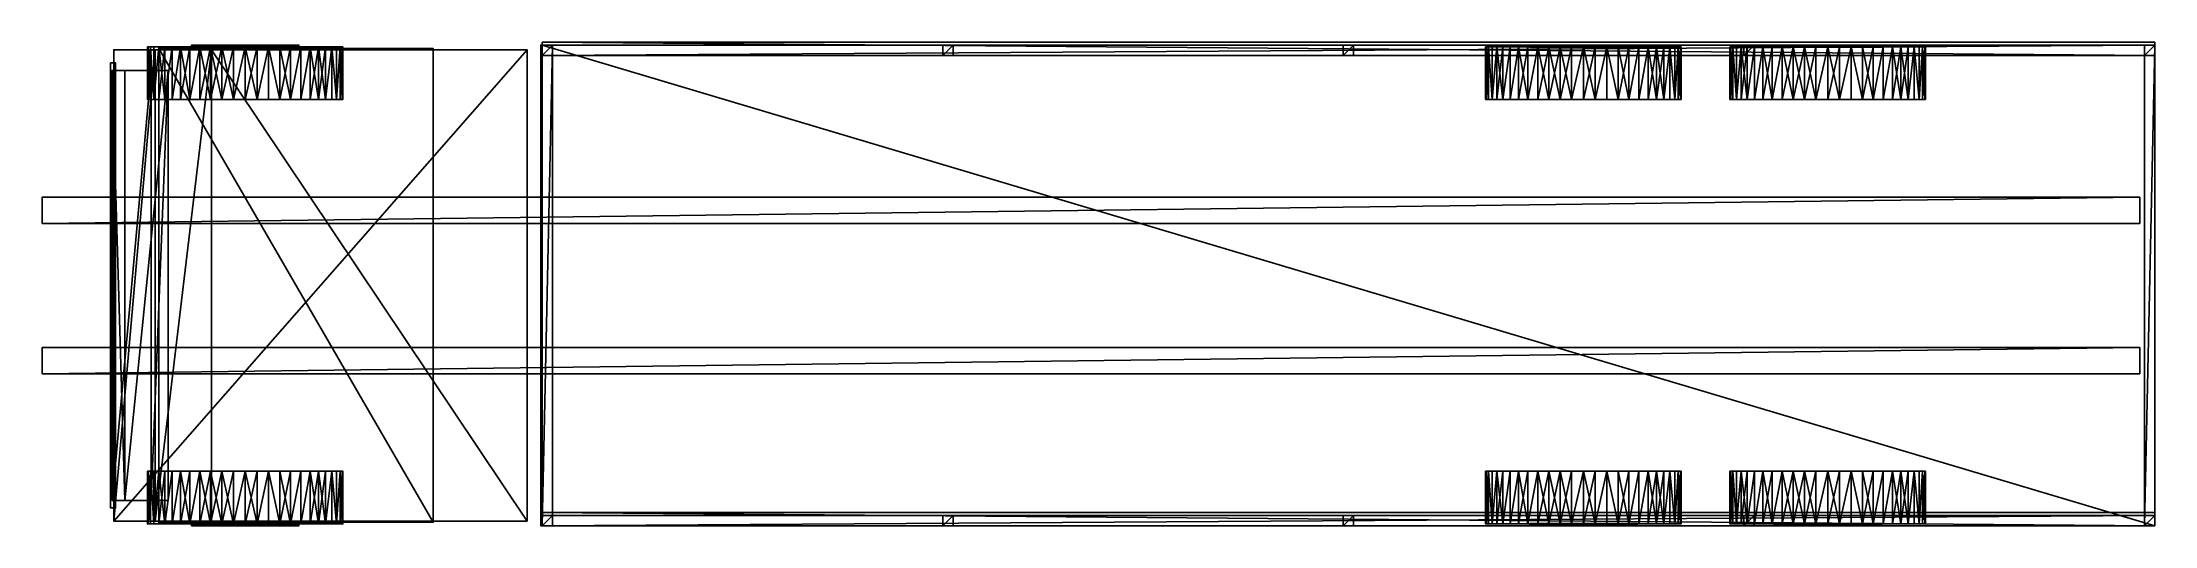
# Model space of a CAD drawing. Header units: millimetres. Extents: x -2700 to 8540, y -1280 to 1295.
import ezdxf

# ---------------------------------------------------------------- set-up
doc = ezdxf.new("R2010")
doc.units = ezdxf.units.MM

msp = doc.modelspace()

# ---------------------------------------------------------------- linework, layer by layer
at = {"layer": 'CAD_75LAB'}
for points in [[(-120, 1255, 500), (-120, -1255, 500), (-2320, -1255, 500)], [(-2320, 1255, 500), (-120, 1255, 500), (-2320, -1255, 500)], [(-2100, 1255, 3040), (-2320, 1255, 1600), (-2320, -1255, 1600)], [(-2100, 1255, 3040), (-2320, -1255, 1600), (-2100, -1255, 3040)], [(-2320, 1255, 1600), (-120, 1255, 500), (-2320, 1255, 500)], [(-2320, 1255, 1600), (-120, 1255, 3300), (-120, 1255, 500)], [(-1800, 1255, 3300), (-120, 1255, 3300), (-2320, 1255, 1600)], [(-2100, 1255, 3040), (-1800, 1255, 3300), (-2320, 1255, 1600)], [(-2320, 1255, 500), (-2320, -1255, 500), (-2320, -1255, 1600)], [(-2320, 1255, 1600), (-2320, 1255, 500), (-2320, -1255, 1600)], [(-2140, 990, 520), (-2136.21, 990, 582.68), (-2136.21, 1270, 582.68)], [(-2140, 990, 520), (-2136.21, 1270, 582.68), (-2140, 1270, 520)], [(-2136.21, 990, 457.32), (-2140, 990, 520), (-2140, 1270, 520)], [(-2136.21, 990, 457.32), (-2140, 1270, 520), (-2136.21, 1270, 457.32)], [(-2136.21, 1270, 582.68), (-2136.21, 1270, 457.32), (-2140, 1270, 520)], [(-2136.21, 990, 582.68), (-2124.89, 990, 644.44), (-2124.89, 1270, 644.44)], [(-2136.21, 990, 582.68), (-2124.89, 1270, 644.44), (-2136.21, 1270, 582.68)], [(-2124.89, 990, 395.56), (-2136.21, 990, 457.32), (-2136.21, 1270, 457.32)], [(-2124.89, 990, 395.56), (-2136.21, 1270, 457.32), (-2124.89, 1270, 395.56)], [(-2136.21, 1270, 457.32), (-2106.21, 1270, 335.61), (-2124.89, 1270, 395.56)], [(-2136.21, 1270, 457.32), (-2009.23, 1270, 175.18), (-2047.95, 1270, 224.61)], [(-2136.21, 1270, 457.32), (-2047.95, 1270, 224.61), (-2106.21, 1270, 335.61)], [(-2136.21, 1270, 457.32), (-1744.44, 1270, 15.11), (-2009.23, 1270, 175.18)], [(-2106.21, 1270, 704.39), (-2136.21, 1270, 582.68), (-2124.89, 1270, 644.44)], [(-2009.23, 1270, 864.82), (-2136.21, 1270, 582.68), (-2106.21, 1270, 704.39)], [(-1115.11, 1270, 395.56), (-2136.21, 1270, 582.68), (-2009.23, 1270, 864.82)], [(-1115.11, 1270, 395.56), (-1744.44, 1270, 15.11), (-2136.21, 1270, 457.32)], [(-1115.11, 1270, 395.56), (-2136.21, 1270, 457.32), (-2136.21, 1270, 582.68)], [(-2106.21, 990, 704.39), (-2106.21, 1270, 704.39), (-2124.89, 1270, 644.44)], [(-2124.89, 990, 644.44), (-2106.21, 990, 704.39), (-2124.89, 1270, 644.44)], [(-2106.21, 990, 335.61), (-2124.89, 990, 395.56), (-2124.89, 1270, 395.56)], [(-2106.21, 990, 335.61), (-2124.89, 1270, 395.56), (-2106.21, 1270, 335.61)], [(-2106.21, 990, 704.39), (-2080.44, 1270, 761.66), (-2106.21, 1270, 704.39)], [(-2106.21, 990, 704.39), (-2080.44, 990, 761.66), (-2080.44, 1270, 761.66)], [(-2106.21, 990, 335.61), (-2106.21, 1270, 335.61), (-2080.44, 1270, 278.34)], [(-2080.44, 990, 278.34), (-2106.21, 990, 335.61), (-2080.44, 1270, 278.34)], [(-2106.21, 1270, 335.61), (-2047.95, 1270, 224.61), (-2080.44, 1270, 278.34)], [(-2009.23, 1270, 864.82), (-2106.21, 1270, 704.39), (-2080.44, 1270, 761.66)], [(-1800, 1255, 3300), (-2100, 1255, 3040), (-2100, -1255, 3040)], [(-1800, 1255, 3300), (-2100, -1255, 3040), (-1800, -1255, 3300)], [(-2080.44, 990, 761.66), (-2047.95, 1270, 815.39), (-2080.44, 1270, 761.66)], [(-2080.44, 990, 761.66), (-2047.95, 990, 815.39), (-2047.95, 1270, 815.39)], [(-2047.95, 990, 224.61), (-2080.44, 990, 278.34), (-2080.44, 1270, 278.34)], [(-2047.95, 990, 224.61), (-2080.44, 1270, 278.34), (-2047.95, 1270, 224.61)], [(-2009.23, 1270, 864.82), (-2080.44, 1270, 761.66), (-2047.95, 1270, 815.39)], [(-2080, -1261, 1750), (-2080, 1261, 3020), (-2080, 1261, 1750)], [(-2080, -1261, 3020), (-2080, 1261, 3020), (-2080, -1261, 1750)], [(-620, 1261, 3020), (-620, 1261, 1750), (-2080, 1261, 1750)], [(-620, 1261, 3020), (-2080, 1261, 1750), (-2080, 1261, 3020)], [(-2080, 1261, 1750), (-620, -1261, 1750), (-2080, -1261, 1750)], [(-620, 1261, 1750), (-620, -1261, 1750), (-2080, 1261, 1750)], [(-2080, 1261, 3020), (-2080, -1261, 3020), (-620, -1261, 3020)], [(-620, 1261, 3020), (-2080, 1261, 3020), (-620, -1261, 3020)], [(-2047.95, 990, 815.39), (-2009.23, 1270, 864.82), (-2047.95, 1270, 815.39)], [(-2047.95, 990, 815.39), (-2009.23, 990, 864.82), (-2009.23, 1270, 864.82)], [(-2047.95, 990, 224.61), (-2047.95, 1270, 224.61), (-2009.23, 1270, 175.18)], [(-2009.23, 990, 175.18), (-2047.95, 990, 224.61), (-2009.23, 1270, 175.18)], [(-2009.23, 990, 864.82), (-1964.82, 1270, 909.23), (-2009.23, 1270, 864.82)], [(-2009.23, 990, 864.82), (-1964.82, 990, 909.23), (-1964.82, 1270, 909.23)], [(-2009.23, 990, 175.18), (-2009.23, 1270, 175.18), (-1964.82, 1270, 130.77)], [(-1964.82, 990, 130.77), (-2009.23, 990, 175.18), (-1964.82, 1270, 130.77)], [(-1915.39, 1270, 92.05), (-1964.82, 1270, 130.77), (-2009.23, 1270, 175.18)], [(-1744.44, 1270, 15.11), (-1915.39, 1270, 92.05), (-2009.23, 1270, 175.18)], [(-1115.11, 1270, 395.56), (-2009.23, 1270, 864.82), (-1964.82, 1270, 909.23)], [(-1964.82, 990, 909.23), (-1915.39, 1270, 947.95), (-1964.82, 1270, 909.23)], [(-1964.82, 990, 909.23), (-1915.39, 990, 947.95), (-1915.39, 1270, 947.95)], [(-1915.39, 990, 92.05), (-1964.82, 990, 130.77), (-1964.82, 1270, 130.77)], [(-1915.39, 990, 92.05), (-1964.82, 1270, 130.77), (-1915.39, 1270, 92.05)], [(-1804.39, 1270, 1006.21), (-1964.82, 1270, 909.23), (-1915.39, 1270, 947.95)], [(-1115.11, 1270, 395.56), (-1964.82, 1270, 909.23), (-1804.39, 1270, 1006.21)], [(-1915.39, 990, 947.95), (-1861.66, 1270, 980.44), (-1915.39, 1270, 947.95)], [(-1915.39, 990, 947.95), (-1861.66, 990, 980.44), (-1861.66, 1270, 980.44)], [(-1915.39, 990, 92.05), (-1915.39, 1270, 92.05), (-1861.66, 1270, 59.56)], [(-1861.66, 990, 59.56), (-1915.39, 990, 92.05), (-1861.66, 1270, 59.56)], [(-1744.44, 1270, 15.11), (-1861.66, 1270, 59.56), (-1915.39, 1270, 92.05)], [(-1804.39, 1270, 1006.21), (-1915.39, 1270, 947.95), (-1861.66, 1270, 980.44)], [(-1905.53, 1268, 536.33), (-1901.81, 1268, 568.77), (-1901.81, 1280, 568.77)], [(-1905.53, 1268, 536.33), (-1901.81, 1280, 568.77), (-1905.53, 1280, 536.33)], [(-1905.53, 1268, 503.67), (-1905.53, 1268, 536.33), (-1905.53, 1280, 536.33)], [(-1905.53, 1268, 503.67), (-1905.53, 1280, 536.33), (-1905.53, 1280, 503.67)], [(-1905.53, 1268, 503.67), (-1905.53, 1280, 503.67), (-1901.81, 1280, 471.23)], [(-1901.81, 1268, 471.23), (-1905.53, 1268, 503.67), (-1901.81, 1280, 471.23)], [(-1905.53, 1280, 503.67), (-1894.42, 1280, 439.42), (-1901.81, 1280, 471.23)], [(-1901.81, 1280, 568.77), (-1905.53, 1280, 503.67), (-1905.53, 1280, 536.33)], [(-1883.44, 1280, 631.33), (-1894.42, 1280, 439.42), (-1905.53, 1280, 503.67)], [(-1883.44, 1280, 631.33), (-1905.53, 1280, 503.67), (-1901.81, 1280, 568.77)], [(-1905.53, 1268, 503.67), (-1901.81, 1268, 471.23), (-1894.42, 1268, 439.42)], [(-1901.81, 1268, 568.77), (-1905.53, 1268, 536.33), (-1905.53, 1268, 503.67)], [(-1883.44, 1268, 631.33), (-1905.53, 1268, 503.67), (-1894.42, 1268, 439.42)], [(-1883.44, 1268, 631.33), (-1901.81, 1268, 568.77), (-1905.53, 1268, 503.67)], [(-1901.81, 1268, 568.77), (-1894.42, 1268, 600.58), (-1894.42, 1280, 600.58)], [(-1901.81, 1268, 568.77), (-1894.42, 1280, 600.58), (-1901.81, 1280, 568.77)], [(-1901.81, 1268, 471.23), (-1901.81, 1280, 471.23), (-1894.42, 1280, 439.42)], [(-1894.42, 1268, 439.42), (-1901.81, 1268, 471.23), (-1894.42, 1280, 439.42)], [(-1883.44, 1280, 631.33), (-1901.81, 1280, 568.77), (-1894.42, 1280, 600.58)], [(-1883.44, 1268, 631.33), (-1894.42, 1268, 600.58), (-1901.81, 1268, 568.77)], [(-1894.42, 1268, 600.58), (-1883.44, 1268, 631.33), (-1883.44, 1280, 631.33)], [(-1894.42, 1268, 600.58), (-1883.44, 1280, 631.33), (-1894.42, 1280, 600.58)], [(-1883.44, 1268, 408.67), (-1894.42, 1268, 439.42), (-1894.42, 1280, 439.42)], [(-1883.44, 1268, 408.67), (-1894.42, 1280, 439.42), (-1883.44, 1280, 408.67)], [(-1894.42, 1280, 439.42), (-1869.03, 1280, 379.36), (-1883.44, 1280, 408.67)], [(-1894.42, 1280, 439.42), (-1830.71, 1280, 326.61), (-1869.03, 1280, 379.36)], [(-1894.42, 1280, 439.42), (-1723.76, 1280, 253.49), (-1830.71, 1280, 326.61)], [(-1851.38, 1280, 688.11), (-1894.42, 1280, 439.42), (-1883.44, 1280, 631.33)], [(-1753.47, 1280, 772.95), (-1894.42, 1280, 439.42), (-1851.38, 1280, 688.11)], [(-1595.53, 1280, 804.95), (-1894.42, 1280, 439.42), (-1753.47, 1280, 772.95)], [(-1595.53, 1280, 804.95), (-1723.76, 1280, 253.49), (-1894.42, 1280, 439.42)], [(-1894.42, 1268, 439.42), (-1883.44, 1268, 408.67), (-1869.03, 1268, 379.36)], [(-1894.42, 1268, 439.42), (-1869.03, 1268, 379.36), (-1830.71, 1268, 326.61)], [(-1894.42, 1268, 439.42), (-1830.71, 1268, 326.61), (-1723.76, 1268, 253.49)], [(-1851.38, 1268, 688.11), (-1883.44, 1268, 631.33), (-1894.42, 1268, 439.42)], [(-1753.47, 1268, 772.95), (-1851.38, 1268, 688.11), (-1894.42, 1268, 439.42)], [(-1595.53, 1268, 804.95), (-1753.47, 1268, 772.95), (-1894.42, 1268, 439.42)], [(-1595.53, 1268, 804.95), (-1894.42, 1268, 439.42), (-1723.76, 1268, 253.49)], [(-1883.44, 1268, 631.33), (-1869.03, 1268, 660.64), (-1869.03, 1280, 660.64)], [(-1883.44, 1268, 631.33), (-1869.03, 1280, 660.64), (-1883.44, 1280, 631.33)], [(-1869.03, 1268, 379.36), (-1883.44, 1268, 408.67), (-1883.44, 1280, 408.67)], [(-1869.03, 1268, 379.36), (-1883.44, 1280, 408.67), (-1869.03, 1280, 379.36)], [(-1851.38, 1280, 688.11), (-1883.44, 1280, 631.33), (-1869.03, 1280, 660.64)], [(-1851.38, 1268, 688.11), (-1869.03, 1268, 660.64), (-1883.44, 1268, 631.33)], [(-1869.03, 1268, 660.64), (-1851.38, 1268, 688.11), (-1851.38, 1280, 688.11)], [(-1869.03, 1268, 660.64), (-1851.38, 1280, 688.11), (-1869.03, 1280, 660.64)], [(-1851.38, 1268, 351.89), (-1869.03, 1268, 379.36), (-1869.03, 1280, 379.36)], [(-1851.38, 1268, 351.89), (-1869.03, 1280, 379.36), (-1851.38, 1280, 351.89)], [(-1869.03, 1280, 379.36), (-1830.71, 1280, 326.61), (-1851.38, 1280, 351.89)], [(-1869.03, 1268, 379.36), (-1851.38, 1268, 351.89), (-1830.71, 1268, 326.61)], [(-1861.66, 990, 980.44), (-1804.39, 1270, 1006.21), (-1861.66, 1270, 980.44)], [(-1861.66, 990, 980.44), (-1804.39, 990, 1006.21), (-1804.39, 1270, 1006.21)], [(-1804.39, 990, 33.79), (-1861.66, 990, 59.56), (-1861.66, 1270, 59.56)], [(-1804.39, 990, 33.79), (-1861.66, 1270, 59.56), (-1804.39, 1270, 33.79)], [(-1744.44, 1270, 15.11), (-1804.39, 1270, 33.79), (-1861.66, 1270, 59.56)], [(-1851.38, 1268, 688.11), (-1830.71, 1268, 713.39), (-1830.71, 1280, 713.39)], [(-1851.38, 1268, 688.11), (-1830.71, 1280, 713.39), (-1851.38, 1280, 688.11)], [(-1851.38, 1268, 351.89), (-1851.38, 1280, 351.89), (-1830.71, 1280, 326.61)], [(-1830.71, 1268, 326.61), (-1851.38, 1268, 351.89), (-1830.71, 1280, 326.61)], [(-1781.43, 1280, 756.08), (-1851.38, 1280, 688.11), (-1830.71, 1280, 713.39)], [(-1753.47, 1280, 772.95), (-1851.38, 1280, 688.11), (-1781.43, 1280, 756.08)], [(-1781.43, 1268, 756.08), (-1830.71, 1268, 713.39), (-1851.38, 1268, 688.11)], [(-1753.47, 1268, 772.95), (-1781.43, 1268, 756.08), (-1851.38, 1268, 688.11)], [(-1830.71, 1268, 713.39), (-1807.29, 1280, 736.14), (-1830.71, 1280, 713.39)], [(-1830.71, 1268, 713.39), (-1807.29, 1268, 736.14), (-1807.29, 1280, 736.14)], [(-1807.29, 1268, 303.86), (-1830.71, 1268, 326.61), (-1830.71, 1280, 326.61)], [(-1807.29, 1268, 303.86), (-1830.71, 1280, 326.61), (-1807.29, 1280, 303.86)], [(-1753.47, 1280, 267.05), (-1807.29, 1280, 303.86), (-1830.71, 1280, 326.61)], [(-1723.76, 1280, 253.49), (-1753.47, 1280, 267.05), (-1830.71, 1280, 326.61)], [(-1781.43, 1280, 756.08), (-1830.71, 1280, 713.39), (-1807.29, 1280, 736.14)], [(-1753.47, 1268, 267.05), (-1830.71, 1268, 326.61), (-1807.29, 1268, 303.86)], [(-1723.76, 1268, 253.49), (-1830.71, 1268, 326.61), (-1753.47, 1268, 267.05)], [(-1781.43, 1268, 756.08), (-1807.29, 1268, 736.14), (-1830.71, 1268, 713.39)], [(-1807.29, 1268, 736.14), (-1781.43, 1280, 756.08), (-1807.29, 1280, 736.14)], [(-1807.29, 1268, 736.14), (-1781.43, 1268, 756.08), (-1781.43, 1280, 756.08)], [(-1807.29, 1268, 303.86), (-1807.29, 1280, 303.86), (-1781.43, 1280, 283.92)], [(-1781.43, 1268, 283.92), (-1807.29, 1268, 303.86), (-1781.43, 1280, 283.92)], [(-1753.47, 1280, 267.05), (-1781.43, 1280, 283.92), (-1807.29, 1280, 303.86)], [(-1753.47, 1268, 267.05), (-1807.29, 1268, 303.86), (-1781.43, 1268, 283.92)], [(-1804.39, 990, 1006.21), (-1744.44, 1270, 1024.89), (-1804.39, 1270, 1006.21)], [(-1804.39, 990, 1006.21), (-1744.44, 990, 1024.89), (-1744.44, 1270, 1024.89)], [(-1744.44, 990, 15.11), (-1804.39, 990, 33.79), (-1804.39, 1270, 33.79)], [(-1744.44, 990, 15.11), (-1804.39, 1270, 33.79), (-1744.44, 1270, 15.11)], [(-1682.68, 1270, 1036.21), (-1804.39, 1270, 1006.21), (-1744.44, 1270, 1024.89)], [(-1324.61, 1270, 947.95), (-1804.39, 1270, 1006.21), (-1682.68, 1270, 1036.21)], [(-1192.05, 1270, 815.39), (-1115.11, 1270, 395.56), (-1804.39, 1270, 1006.21)], [(-1192.05, 1270, 815.39), (-1804.39, 1270, 1006.21), (-1324.61, 1270, 947.95)], [(-1800, 1255, 3300), (-1800, -1255, 3300), (-120, -1255, 3300)], [(-120, 1255, 3300), (-1800, 1255, 3300), (-120, -1255, 3300)], [(-1781.43, 1268, 756.08), (-1753.47, 1280, 772.95), (-1781.43, 1280, 756.08)], [(-1781.43, 1268, 756.08), (-1753.47, 1268, 772.95), (-1753.47, 1280, 772.95)], [(-1753.47, 1268, 267.05), (-1781.43, 1268, 283.92), (-1781.43, 1280, 283.92)], [(-1753.47, 1268, 267.05), (-1781.43, 1280, 283.92), (-1753.47, 1280, 267.05)], [(-1753.47, 1268, 772.95), (-1723.76, 1280, 786.51), (-1753.47, 1280, 772.95)], [(-1753.47, 1268, 772.95), (-1723.76, 1268, 786.51), (-1723.76, 1280, 786.51)], [(-1723.76, 1268, 253.49), (-1753.47, 1268, 267.05), (-1753.47, 1280, 267.05)], [(-1723.76, 1268, 253.49), (-1753.47, 1280, 267.05), (-1723.76, 1280, 253.49)], [(-1595.53, 1280, 804.95), (-1753.47, 1280, 772.95), (-1723.76, 1280, 786.51)], [(-1595.53, 1268, 804.95), (-1723.76, 1268, 786.51), (-1753.47, 1268, 772.95)], [(-1744.44, 990, 1024.89), (-1682.68, 1270, 1036.21), (-1744.44, 1270, 1024.89)], [(-1744.44, 990, 1024.89), (-1682.68, 990, 1036.21), (-1682.68, 1270, 1036.21)], [(-1682.68, 990, 3.79), (-1744.44, 990, 15.11), (-1744.44, 1270, 15.11)], [(-1682.68, 990, 3.79), (-1744.44, 1270, 15.11), (-1682.68, 1270, 3.79)], [(-1620, 1270), (-1682.68, 1270, 3.79), (-1744.44, 1270, 15.11)], [(-1435.61, 1270, 33.79), (-1620, 1270), (-1744.44, 1270, 15.11)], [(-1324.61, 1270, 92.05), (-1435.61, 1270, 33.79), (-1744.44, 1270, 15.11)], [(-1115.11, 1270, 395.56), (-1324.61, 1270, 92.05), (-1744.44, 1270, 15.11)], [(-1723.76, 1268, 786.51), (-1692.71, 1280, 796.6), (-1723.76, 1280, 786.51)], [(-1723.76, 1268, 786.51), (-1692.71, 1268, 796.6), (-1692.71, 1280, 796.6)], [(-1692.71, 1268, 243.4), (-1723.76, 1268, 253.49), (-1723.76, 1280, 253.49)], [(-1692.71, 1268, 243.4), (-1723.76, 1280, 253.49), (-1692.71, 1280, 243.4)], [(-1563.2, 1280, 239.7), (-1692.71, 1280, 243.4), (-1723.76, 1280, 253.49)], [(-1531.62, 1280, 248), (-1563.2, 1280, 239.7), (-1723.76, 1280, 253.49)], [(-1595.53, 1280, 804.95), (-1723.76, 1280, 786.51), (-1692.71, 1280, 796.6)], [(-1595.53, 1280, 804.95), (-1531.62, 1280, 248), (-1723.76, 1280, 253.49)], [(-1563.2, 1268, 239.7), (-1723.76, 1268, 253.49), (-1692.71, 1268, 243.4)], [(-1531.62, 1268, 248), (-1723.76, 1268, 253.49), (-1563.2, 1268, 239.7)], [(-1595.53, 1268, 804.95), (-1692.71, 1268, 796.6), (-1723.76, 1268, 786.51)], [(-1595.53, 1268, 804.95), (-1723.76, 1268, 253.49), (-1531.62, 1268, 248)], [(-1692.71, 1268, 796.6), (-1660.7, 1280, 803.09), (-1692.71, 1280, 796.6)], [(-1692.71, 1268, 796.6), (-1660.7, 1268, 803.09), (-1660.7, 1280, 803.09)], [(-1692.71, 1268, 243.4), (-1692.71, 1280, 243.4), (-1660.7, 1280, 236.91)], [(-1660.7, 1268, 236.91), (-1692.71, 1268, 243.4), (-1660.7, 1280, 236.91)], [(-1628.17, 1280, 234.12), (-1660.7, 1280, 236.91), (-1692.71, 1280, 243.4)], [(-1563.2, 1280, 239.7), (-1628.17, 1280, 234.12), (-1692.71, 1280, 243.4)], [(-1595.53, 1280, 804.95), (-1692.71, 1280, 796.6), (-1660.7, 1280, 803.09)], [(-1628.17, 1268, 234.12), (-1692.71, 1268, 243.4), (-1660.7, 1268, 236.91)], [(-1563.2, 1268, 239.7), (-1692.71, 1268, 243.4), (-1628.17, 1268, 234.12)], [(-1595.53, 1268, 804.95), (-1660.7, 1268, 803.09), (-1692.71, 1268, 796.6)], [(-1682.68, 990, 1036.21), (-1620, 1270, 1040), (-1682.68, 1270, 1036.21)], [(-1682.68, 990, 1036.21), (-1620, 990, 1040), (-1620, 1270, 1040)], [(-1682.68, 990, 3.79), (-1682.68, 1270, 3.79), (-1620, 1270)], [(-1620, 990), (-1682.68, 990, 3.79), (-1620, 1270)], [(-1324.61, 1270, 947.95), (-1682.68, 1270, 1036.21), (-1620, 1270, 1040)], [(-1660.7, 1268, 803.09), (-1628.17, 1280, 805.88), (-1660.7, 1280, 803.09)], [(-1660.7, 1268, 803.09), (-1628.17, 1268, 805.88), (-1628.17, 1280, 805.88)], [(-1628.17, 1268, 234.12), (-1660.7, 1268, 236.91), (-1660.7, 1280, 236.91)], [(-1628.17, 1268, 234.12), (-1660.7, 1280, 236.91), (-1628.17, 1280, 234.12)], [(-1595.53, 1280, 804.95), (-1660.7, 1280, 803.09), (-1628.17, 1280, 805.88)], [(-1595.53, 1268, 804.95), (-1628.17, 1268, 805.88), (-1660.7, 1268, 803.09)], [(-1628.17, 1268, 805.88), (-1595.53, 1280, 804.95), (-1628.17, 1280, 805.88)], [(-1628.17, 1268, 805.88), (-1595.53, 1268, 804.95), (-1595.53, 1280, 804.95)], [(-1595.53, 1268, 235.05), (-1628.17, 1268, 234.12), (-1628.17, 1280, 234.12)], [(-1595.53, 1268, 235.05), (-1628.17, 1280, 234.12), (-1595.53, 1280, 235.05)], [(-1563.2, 1280, 239.7), (-1595.53, 1280, 235.05), (-1628.17, 1280, 234.12)], [(-1563.2, 1268, 239.7), (-1628.17, 1268, 234.12), (-1595.53, 1268, 235.05)], [(-1620, 990, 1040), (-1557.32, 990, 1036.21), (-1557.32, 1270, 1036.21)], [(-1620, 990, 1040), (-1557.32, 1270, 1036.21), (-1620, 1270, 1040)], [(-1557.32, 990, 3.79), (-1620, 990), (-1620, 1270)], [(-1557.32, 990, 3.79), (-1620, 1270), (-1557.32, 1270, 3.79)], [(-1435.61, 1270, 33.79), (-1557.32, 1270, 3.79), (-1620, 1270)], [(-1495.56, 1270, 1024.89), (-1620, 1270, 1040), (-1557.32, 1270, 1036.21)], [(-1378.34, 1270, 980.44), (-1620, 1270, 1040), (-1495.56, 1270, 1024.89)], [(-1324.61, 1270, 947.95), (-1620, 1270, 1040), (-1378.34, 1270, 980.44)], [(-1595.53, 1268, 804.95), (-1563.2, 1280, 800.3), (-1595.53, 1280, 804.95)], [(-1595.53, 1268, 804.95), (-1563.2, 1268, 800.3), (-1563.2, 1280, 800.3)], [(-1563.2, 1268, 239.7), (-1595.53, 1268, 235.05), (-1595.53, 1280, 235.05)], [(-1563.2, 1268, 239.7), (-1595.53, 1280, 235.05), (-1563.2, 1280, 239.7)], [(-1531.62, 1280, 792), (-1595.53, 1280, 804.95), (-1563.2, 1280, 800.3)], [(-1472.31, 1280, 764.92), (-1595.53, 1280, 804.95), (-1531.62, 1280, 792)], [(-1472.31, 1280, 764.92), (-1531.62, 1280, 248), (-1595.53, 1280, 804.95)], [(-1531.62, 1268, 792), (-1563.2, 1268, 800.3), (-1595.53, 1268, 804.95)], [(-1472.31, 1268, 764.92), (-1531.62, 1268, 792), (-1595.53, 1268, 804.95)], [(-1472.31, 1268, 764.92), (-1595.53, 1268, 804.95), (-1531.62, 1268, 248)], [(-1563.2, 1268, 800.3), (-1531.62, 1268, 792), (-1531.62, 1280, 792)], [(-1563.2, 1268, 800.3), (-1531.62, 1280, 792), (-1563.2, 1280, 800.3)], [(-1531.62, 1268, 248), (-1563.2, 1268, 239.7), (-1563.2, 1280, 239.7)], [(-1531.62, 1268, 248), (-1563.2, 1280, 239.7), (-1531.62, 1280, 248)], [(-1557.32, 990, 1036.21), (-1495.56, 990, 1024.89), (-1495.56, 1270, 1024.89)], [(-1557.32, 990, 1036.21), (-1495.56, 1270, 1024.89), (-1557.32, 1270, 1036.21)], [(-1557.32, 990, 3.79), (-1557.32, 1270, 3.79), (-1495.56, 1270, 15.11)], [(-1495.56, 990, 15.11), (-1557.32, 990, 3.79), (-1495.56, 1270, 15.11)], [(-1435.61, 1270, 33.79), (-1495.56, 1270, 15.11), (-1557.32, 1270, 3.79)], [(-1531.62, 1268, 792), (-1501.19, 1268, 780.15), (-1501.19, 1280, 780.15)], [(-1531.62, 1268, 792), (-1501.19, 1280, 780.15), (-1531.62, 1280, 792)], [(-1531.62, 1268, 248), (-1531.62, 1280, 248), (-1501.19, 1280, 259.85)], [(-1501.19, 1268, 259.85), (-1531.62, 1268, 248), (-1501.19, 1280, 259.85)], [(-1472.31, 1280, 275.08), (-1501.19, 1280, 259.85), (-1531.62, 1280, 248)], [(-1334, 1280, 520), (-1472.31, 1280, 275.08), (-1531.62, 1280, 248)], [(-1472.31, 1280, 764.92), (-1531.62, 1280, 792), (-1501.19, 1280, 780.15)], [(-1472.31, 1280, 764.92), (-1334, 1280, 520), (-1531.62, 1280, 248)], [(-1472.31, 1268, 275.08), (-1531.62, 1268, 248), (-1501.19, 1268, 259.85)], [(-1334, 1268, 520), (-1531.62, 1268, 248), (-1472.31, 1268, 275.08)], [(-1472.31, 1268, 764.92), (-1501.19, 1268, 780.15), (-1531.62, 1268, 792)], [(-1472.31, 1268, 764.92), (-1531.62, 1268, 248), (-1334, 1268, 520)], [(-1501.19, 1268, 780.15), (-1472.31, 1268, 764.92), (-1472.31, 1280, 764.92)], [(-1501.19, 1268, 780.15), (-1472.31, 1280, 764.92), (-1501.19, 1280, 780.15)], [(-1472.31, 1268, 275.08), (-1501.19, 1280, 259.85), (-1472.31, 1280, 275.08)], [(-1472.31, 1268, 275.08), (-1501.19, 1268, 259.85), (-1501.19, 1280, 259.85)], [(-1435.61, 990, 1006.21), (-1435.61, 1270, 1006.21), (-1495.56, 1270, 1024.89)], [(-1495.56, 990, 1024.89), (-1435.61, 990, 1006.21), (-1495.56, 1270, 1024.89)], [(-1435.61, 990, 33.79), (-1495.56, 990, 15.11), (-1495.56, 1270, 15.11)], [(-1435.61, 990, 33.79), (-1495.56, 1270, 15.11), (-1435.61, 1270, 33.79)], [(-1378.34, 1270, 980.44), (-1495.56, 1270, 1024.89), (-1435.61, 1270, 1006.21)], [(-1445.35, 1268, 746.48), (-1445.35, 1280, 746.48), (-1472.31, 1280, 764.92)], [(-1472.31, 1268, 764.92), (-1445.35, 1268, 746.48), (-1472.31, 1280, 764.92)], [(-1445.35, 1268, 293.52), (-1472.31, 1268, 275.08), (-1472.31, 1280, 275.08)], [(-1445.35, 1268, 293.52), (-1472.31, 1280, 275.08), (-1445.35, 1280, 293.52)], [(-1341.43, 1280, 455.22), (-1445.35, 1280, 293.52), (-1472.31, 1280, 275.08)], [(-1334, 1280, 520), (-1341.43, 1280, 455.22), (-1472.31, 1280, 275.08)], [(-1398.6, 1280, 701.04), (-1334, 1280, 520), (-1472.31, 1280, 764.92)], [(-1420.68, 1280, 725.1), (-1472.31, 1280, 764.92), (-1445.35, 1280, 746.48)], [(-1420.68, 1280, 725.1), (-1398.6, 1280, 701.04), (-1472.31, 1280, 764.92)], [(-1341.43, 1268, 455.22), (-1472.31, 1268, 275.08), (-1445.35, 1268, 293.52)], [(-1334, 1268, 520), (-1472.31, 1268, 275.08), (-1341.43, 1268, 455.22)], [(-1398.6, 1268, 701.04), (-1472.31, 1268, 764.92), (-1334, 1268, 520)], [(-1420.68, 1268, 725.1), (-1445.35, 1268, 746.48), (-1472.31, 1268, 764.92)], [(-1420.68, 1268, 725.1), (-1472.31, 1268, 764.92), (-1398.6, 1268, 701.04)], [(-1445.35, 1268, 746.48), (-1420.68, 1268, 725.1), (-1420.68, 1280, 725.1)], [(-1445.35, 1268, 746.48), (-1420.68, 1280, 725.1), (-1445.35, 1280, 746.48)], [(-1445.35, 1268, 293.52), (-1445.35, 1280, 293.52), (-1420.68, 1280, 314.9)], [(-1420.68, 1268, 314.9), (-1445.35, 1268, 293.52), (-1420.68, 1280, 314.9)], [(-1379.4, 1280, 365.38), (-1420.68, 1280, 314.9), (-1445.35, 1280, 293.52)], [(-1341.43, 1280, 455.22), (-1379.4, 1280, 365.38), (-1445.35, 1280, 293.52)], [(-1379.4, 1268, 365.38), (-1445.35, 1268, 293.52), (-1420.68, 1268, 314.9)], [(-1341.43, 1268, 455.22), (-1445.35, 1268, 293.52), (-1379.4, 1268, 365.38)], [(-1435.61, 990, 1006.21), (-1378.34, 990, 980.44), (-1378.34, 1270, 980.44)], [(-1435.61, 990, 1006.21), (-1378.34, 1270, 980.44), (-1435.61, 1270, 1006.21)], [(-1378.34, 990, 59.56), (-1435.61, 990, 33.79), (-1435.61, 1270, 33.79)], [(-1378.34, 990, 59.56), (-1435.61, 1270, 33.79), (-1378.34, 1270, 59.56)], [(-1324.61, 1270, 92.05), (-1378.34, 1270, 59.56), (-1435.61, 1270, 33.79)], [(-1420.68, 1268, 725.1), (-1398.6, 1268, 701.04), (-1398.6, 1280, 701.04)], [(-1420.68, 1268, 725.1), (-1398.6, 1280, 701.04), (-1420.68, 1280, 725.1)], [(-1398.6, 1268, 338.96), (-1420.68, 1280, 314.9), (-1398.6, 1280, 338.96)], [(-1398.6, 1268, 338.96), (-1420.68, 1268, 314.9), (-1420.68, 1280, 314.9)], [(-1379.4, 1280, 365.38), (-1398.6, 1280, 338.96), (-1420.68, 1280, 314.9)], [(-1379.4, 1268, 365.38), (-1420.68, 1268, 314.9), (-1398.6, 1268, 338.96)], [(-1398.6, 1268, 701.04), (-1379.4, 1268, 674.62), (-1379.4, 1280, 674.62)], [(-1398.6, 1268, 701.04), (-1379.4, 1280, 674.62), (-1398.6, 1280, 701.04)], [(-1379.4, 1268, 365.38), (-1398.6, 1280, 338.96), (-1379.4, 1280, 365.38)], [(-1379.4, 1268, 365.38), (-1398.6, 1268, 338.96), (-1398.6, 1280, 338.96)], [(-1398.6, 1280, 701.04), (-1341.43, 1280, 584.78), (-1334, 1280, 520)], [(-1398.6, 1280, 701.04), (-1379.4, 1280, 674.62), (-1341.43, 1280, 584.78)], [(-1398.6, 1268, 701.04), (-1334, 1268, 520), (-1341.43, 1268, 584.78)], [(-1398.6, 1268, 701.04), (-1341.43, 1268, 584.78), (-1379.4, 1268, 674.62)], [(-1379.4, 1268, 674.62), (-1363.34, 1268, 646.19), (-1363.34, 1280, 646.19)], [(-1379.4, 1268, 674.62), (-1363.34, 1280, 646.19), (-1379.4, 1280, 674.62)], [(-1379.4, 1268, 365.38), (-1379.4, 1280, 365.38), (-1363.34, 1280, 393.81)], [(-1363.34, 1268, 393.81), (-1379.4, 1268, 365.38), (-1363.34, 1280, 393.81)], [(-1341.43, 1280, 455.22), (-1363.34, 1280, 393.81), (-1379.4, 1280, 365.38)], [(-1379.4, 1280, 674.62), (-1350.63, 1280, 616.11), (-1341.43, 1280, 584.78)], [(-1379.4, 1280, 674.62), (-1363.34, 1280, 646.19), (-1350.63, 1280, 616.11)], [(-1341.43, 1268, 455.22), (-1379.4, 1268, 365.38), (-1363.34, 1268, 393.81)], [(-1379.4, 1268, 674.62), (-1341.43, 1268, 584.78), (-1350.63, 1268, 616.11)], [(-1379.4, 1268, 674.62), (-1350.63, 1268, 616.11), (-1363.34, 1268, 646.19)], [(-1378.34, 990, 980.44), (-1324.61, 990, 947.95), (-1324.61, 1270, 947.95)], [(-1378.34, 990, 980.44), (-1324.61, 1270, 947.95), (-1378.34, 1270, 980.44)], [(-1378.34, 990, 59.56), (-1378.34, 1270, 59.56), (-1324.61, 1270, 92.05)], [(-1324.61, 990, 92.05), (-1378.34, 990, 59.56), (-1324.61, 1270, 92.05)], [(-1363.34, 1268, 646.19), (-1350.63, 1268, 616.11), (-1350.63, 1280, 616.11)], [(-1363.34, 1268, 646.19), (-1350.63, 1280, 616.11), (-1363.34, 1280, 646.19)], [(-1363.34, 1268, 393.81), (-1363.34, 1280, 393.81), (-1350.63, 1280, 423.89)], [(-1350.63, 1268, 423.89), (-1363.34, 1268, 393.81), (-1350.63, 1280, 423.89)], [(-1341.43, 1280, 455.22), (-1350.63, 1280, 423.89), (-1363.34, 1280, 393.81)], [(-1341.43, 1268, 455.22), (-1363.34, 1268, 393.81), (-1350.63, 1268, 423.89)], [(-1350.63, 1268, 616.11), (-1341.43, 1268, 584.78), (-1341.43, 1280, 584.78)], [(-1350.63, 1268, 616.11), (-1341.43, 1280, 584.78), (-1350.63, 1280, 616.11)], [(-1341.43, 1268, 455.22), (-1350.63, 1280, 423.89), (-1341.43, 1280, 455.22)], [(-1341.43, 1268, 455.22), (-1350.63, 1268, 423.89), (-1350.63, 1280, 423.89)], [(-1335.86, 1268, 552.6), (-1335.86, 1280, 552.6), (-1341.43, 1280, 584.78)], [(-1341.43, 1268, 584.78), (-1335.86, 1268, 552.6), (-1341.43, 1280, 584.78)], [(-1341.43, 1268, 455.22), (-1341.43, 1280, 455.22), (-1335.86, 1280, 487.4)], [(-1335.86, 1268, 487.4), (-1341.43, 1268, 455.22), (-1335.86, 1280, 487.4)], [(-1334, 1280, 520), (-1335.86, 1280, 487.4), (-1341.43, 1280, 455.22)], [(-1341.43, 1280, 584.78), (-1335.86, 1280, 552.6), (-1334, 1280, 520)], [(-1334, 1268, 520), (-1341.43, 1268, 455.22), (-1335.86, 1268, 487.4)], [(-1341.43, 1268, 584.78), (-1334, 1268, 520), (-1335.86, 1268, 552.6)], [(-1335.86, 1268, 552.6), (-1334, 1268, 520), (-1334, 1280, 520)], [(-1335.86, 1268, 552.6), (-1334, 1280, 520), (-1335.86, 1280, 552.6)], [(-1334, 1268, 520), (-1335.86, 1280, 487.4), (-1334, 1280, 520)], [(-1334, 1268, 520), (-1335.86, 1268, 487.4), (-1335.86, 1280, 487.4)], [(-1324.61, 990, 947.95), (-1275.18, 990, 909.23), (-1275.18, 1270, 909.23)], [(-1324.61, 990, 947.95), (-1275.18, 1270, 909.23), (-1324.61, 1270, 947.95)], [(-1324.61, 990, 92.05), (-1324.61, 1270, 92.05), (-1275.18, 1270, 130.77)], [(-1275.18, 990, 130.77), (-1324.61, 990, 92.05), (-1275.18, 1270, 130.77)], [(-1230.77, 1270, 175.18), (-1275.18, 1270, 130.77), (-1324.61, 1270, 92.05)], [(-1192.05, 1270, 224.61), (-1230.77, 1270, 175.18), (-1324.61, 1270, 92.05)], [(-1159.56, 1270, 278.34), (-1192.05, 1270, 224.61), (-1324.61, 1270, 92.05)], [(-1115.11, 1270, 395.56), (-1159.56, 1270, 278.34), (-1324.61, 1270, 92.05)], [(-1275.18, 1270, 909.23), (-1192.05, 1270, 815.39), (-1324.61, 1270, 947.95)], [(-1275.18, 990, 909.23), (-1230.77, 990, 864.82), (-1230.77, 1270, 864.82)], [(-1275.18, 990, 909.23), (-1230.77, 1270, 864.82), (-1275.18, 1270, 909.23)], [(-1230.77, 990, 175.18), (-1275.18, 990, 130.77), (-1275.18, 1270, 130.77)], [(-1230.77, 990, 175.18), (-1275.18, 1270, 130.77), (-1230.77, 1270, 175.18)], [(-1275.18, 1270, 909.23), (-1230.77, 1270, 864.82), (-1192.05, 1270, 815.39)], [(-1230.77, 990, 864.82), (-1192.05, 990, 815.39), (-1192.05, 1270, 815.39)], [(-1230.77, 990, 864.82), (-1192.05, 1270, 815.39), (-1230.77, 1270, 864.82)], [(-1192.05, 990, 224.61), (-1230.77, 990, 175.18), (-1230.77, 1270, 175.18)], [(-1192.05, 990, 224.61), (-1230.77, 1270, 175.18), (-1192.05, 1270, 224.61)], [(-1192.05, 990, 815.39), (-1159.56, 990, 761.66), (-1159.56, 1270, 761.66)], [(-1192.05, 990, 815.39), (-1159.56, 1270, 761.66), (-1192.05, 1270, 815.39)], [(-1192.05, 990, 224.61), (-1192.05, 1270, 224.61), (-1159.56, 1270, 278.34)], [(-1159.56, 990, 278.34), (-1192.05, 990, 224.61), (-1159.56, 1270, 278.34)], [(-1192.05, 1270, 815.39), (-1133.79, 1270, 704.39), (-1115.11, 1270, 644.44)], [(-1192.05, 1270, 815.39), (-1159.56, 1270, 761.66), (-1133.79, 1270, 704.39)], [(-1192.05, 1270, 815.39), (-1115.11, 1270, 644.44), (-1115.11, 1270, 395.56)], [(-1133.79, 990, 704.39), (-1133.79, 1270, 704.39), (-1159.56, 1270, 761.66)], [(-1159.56, 990, 761.66), (-1133.79, 990, 704.39), (-1159.56, 1270, 761.66)], [(-1133.79, 990, 335.61), (-1159.56, 1270, 278.34), (-1133.79, 1270, 335.61)], [(-1133.79, 990, 335.61), (-1159.56, 990, 278.34), (-1159.56, 1270, 278.34)], [(-1115.11, 1270, 395.56), (-1133.79, 1270, 335.61), (-1159.56, 1270, 278.34)], [(-1133.79, 990, 704.39), (-1115.11, 990, 644.44), (-1115.11, 1270, 644.44)], [(-1133.79, 990, 704.39), (-1115.11, 1270, 644.44), (-1133.79, 1270, 704.39)], [(-1133.79, 990, 335.61), (-1133.79, 1270, 335.61), (-1115.11, 1270, 395.56)], [(-1115.11, 990, 395.56), (-1133.79, 990, 335.61), (-1115.11, 1270, 395.56)], [(-1115.11, 990, 644.44), (-1103.79, 990, 582.68), (-1103.79, 1270, 582.68)], [(-1115.11, 990, 644.44), (-1103.79, 1270, 582.68), (-1115.11, 1270, 644.44)], [(-1103.79, 990, 457.32), (-1115.11, 1270, 395.56), (-1103.79, 1270, 457.32)], [(-1103.79, 990, 457.32), (-1115.11, 990, 395.56), (-1115.11, 1270, 395.56)], [(-1115.11, 1270, 644.44), (-1103.79, 1270, 582.68), (-1100, 1270, 520)], [(-1115.11, 1270, 644.44), (-1103.79, 1270, 457.32), (-1115.11, 1270, 395.56)], [(-1115.11, 1270, 644.44), (-1100, 1270, 520), (-1103.79, 1270, 457.32)], [(-1100, 990, 520), (-1100, 1270, 520), (-1103.79, 1270, 582.68)], [(-1103.79, 990, 582.68), (-1100, 990, 520), (-1103.79, 1270, 582.68)], [(-1103.79, 990, 457.32), (-1103.79, 1270, 457.32), (-1100, 1270, 520)], [(-1100, 990, 520), (-1103.79, 990, 457.32), (-1100, 1270, 520)], [(-620, -1261, 1750), (-620, 1261, 1750), (-620, 1261, 3020)], [(-620, -1261, 3020), (-620, -1261, 1750), (-620, 1261, 3020)], [(-120, 1255, 500), (-120, -1255, 3300), (-120, -1255, 500)], [(-120, 1255, 500), (-120, 1255, 3300), (-120, -1255, 3300)], [(-48, -1280, 3720), (-48, 1280, 1180), (-48, -1280, 1180)], [(-48, -1280, 3720), (-48, 1280, 3720), (-48, 1280, 1180)], [(-40, 1280, 3720), (-40, 1280, 1180), (-48, 1280, 1180)], [(-40, 1280, 3720), (-48, 1280, 1180), (-48, 1280, 3720)], [(-40, 1280, 1180), (-48, -1280, 1180), (-48, 1280, 1180)], [(-40, 1280, 1180), (-40, -1280, 1180), (-48, -1280, 1180)], [(-40, 1280, 3720), (-48, 1280, 3720), (-48, -1280, 3720)], [(-40, 1280, 3720), (-48, -1280, 3720), (-40, -1280, 3720)], [(-40, 1225, 1250), (-40, 1295, 1180), (-40, 1225, 1180)], [(-40, 1225, 1250), (-40, 1295, 1250), (-40, 1295, 1180)], [(8540, 1295, 1180), (-40, 1295, 1180), (-40, 1295, 1250)], [(8540, 1295, 1250), (8540, 1295, 1180), (-40, 1295, 1250)], [(8540, 1225, 1180), (-40, 1225, 1180), (-40, 1295, 1180)], [(8540, 1295, 1180), (8540, 1225, 1180), (-40, 1295, 1180)], [(8540, 1225, 1250), (-40, 1295, 1250), (-40, 1225, 1250)], [(8540, 1295, 1250), (-40, 1295, 1250), (8540, 1225, 1250)], [(-40, -1280, 1180), (-40, 1280, 1090), (-40, -1280, 1090)], [(-40, -1280, 1180), (-40, 1280, 1180), (-40, 1280, 1090)], [(8540, 1280, 1090), (-40, 1280, 1090), (-40, 1280, 1180)], [(8540, 1280, 1180), (8540, 1280, 1090), (-40, 1280, 1180)], [(8540, -1280, 1090), (-40, -1280, 1090), (-40, 1280, 1090)], [(8540, 1280, 1090), (8540, -1280, 1090), (-40, 1280, 1090)], [(8540, -1280, 1180), (-40, 1280, 1180), (-40, -1280, 1180)], [(8540, 1280, 1180), (-40, 1280, 1180), (8540, -1280, 1180)], [(-40, 1280, 3720), (-40, 1280, 1180), (-40, 1225, 1180)], [(-40, 1225, 3720), (-40, 1280, 3720), (-40, 1225, 1180)], [(-40, 1280, 3720), (15, 1280, 1180), (-40, 1280, 1180)], [(15, 1280, 3720), (15, 1280, 1180), (-40, 1280, 3720)], [(15, 1280, 1180), (-40, 1225, 1180), (-40, 1280, 1180)], [(15, 1280, 1180), (15, 1225, 1180), (-40, 1225, 1180)], [(15, 1280, 3720), (-40, 1280, 3720), (-40, 1225, 3720)], [(15, 1280, 3720), (-40, 1225, 3720), (15, 1225, 3720)], [(-40, 1225, 3775), (-40, 1280, 3720), (-40, 1225, 3720)], [(-40, 1225, 3775), (-40, 1280, 3775), (-40, 1280, 3720)], [(8540, 1280, 3775), (8540, 1280, 3720), (-40, 1280, 3720)], [(8540, 1280, 3775), (-40, 1280, 3720), (-40, 1280, 3775)], [(8540, 1280, 3720), (-40, 1225, 3720), (-40, 1280, 3720)], [(8540, 1280, 3720), (8540, 1225, 3720), (-40, 1225, 3720)], [(8540, 1280, 3775), (-40, 1280, 3775), (-40, 1225, 3775)], [(8540, 1280, 3775), (-40, 1225, 3775), (8540, 1225, 3775)], [(-40, -1280, 3775), (-40, 1280, 3720), (-40, -1280, 3720)], [(-40, -1280, 3775), (-40, 1280, 3775), (-40, 1280, 3720)], [(15, 1280, 3775), (15, 1280, 3720), (-40, 1280, 3720)], [(15, 1280, 3775), (-40, 1280, 3720), (-40, 1280, 3775)], [(15, 1280, 3720), (-40, -1280, 3720), (-40, 1280, 3720)], [(15, 1280, 3720), (15, -1280, 3720), (-40, -1280, 3720)], [(15, 1280, 3775), (-40, 1280, 3775), (-40, -1280, 3775)], [(15, 1280, 3775), (-40, -1280, 3775), (15, -1280, 3775)], [(-40, -1280, 3720), (-40, -1280, 1180), (-40, 1280, 1180)], [(-40, -1280, 3720), (-40, 1280, 1180), (-40, 1280, 3720)], [(15, 1280, 3720), (15, 1225, 1180), (15, 1280, 1180)], [(15, 1225, 3720), (15, 1225, 1180), (15, 1280, 3720)], [(15, -1280, 3775), (15, -1280, 3720), (15, 1280, 3720)], [(15, -1280, 3775), (15, 1280, 3720), (15, 1280, 3775)], [(2091.25, 1280, 3720), (2091.25, 1280, 1180), (2091.25, 1225, 1180)], [(2091.25, 1225, 3720), (2091.25, 1280, 3720), (2091.25, 1225, 1180)], [(2091.25, 1280, 3720), (2146.25, 1280, 1180), (2091.25, 1280, 1180)], [(2146.25, 1280, 3720), (2146.25, 1280, 1180), (2091.25, 1280, 3720)], [(2146.25, 1280, 1180), (2091.25, 1225, 1180), (2091.25, 1280, 1180)], [(2146.25, 1280, 1180), (2146.25, 1225, 1180), (2091.25, 1225, 1180)], [(2146.25, 1280, 3720), (2091.25, 1280, 3720), (2091.25, 1225, 3720)], [(2146.25, 1280, 3720), (2091.25, 1225, 3720), (2146.25, 1225, 3720)], [(2146.25, 1280, 3720), (2146.25, 1225, 1180), (2146.25, 1280, 1180)], [(2146.25, 1225, 3720), (2146.25, 1225, 1180), (2146.25, 1280, 3720)], [(4222.5, 1280, 3720), (4222.5, 1280, 1180), (4222.5, 1225, 1180)], [(4222.5, 1225, 3720), (4222.5, 1280, 3720), (4222.5, 1225, 1180)], [(4222.5, 1280, 3720), (4277.5, 1280, 1180), (4222.5, 1280, 1180)], [(4277.5, 1280, 3720), (4277.5, 1280, 1180), (4222.5, 1280, 3720)], [(4277.5, 1280, 1180), (4222.5, 1225, 1180), (4222.5, 1280, 1180)], [(4277.5, 1280, 1180), (4277.5, 1225, 1180), (4222.5, 1225, 1180)], [(4277.5, 1280, 3720), (4222.5, 1280, 3720), (4222.5, 1225, 3720)], [(4277.5, 1280, 3720), (4222.5, 1225, 3720), (4277.5, 1225, 3720)], [(4277.5, 1280, 3720), (4277.5, 1225, 1180), (4277.5, 1280, 1180)], [(4277.5, 1225, 3720), (4277.5, 1225, 1180), (4277.5, 1280, 3720)], [(4980, 990, 520), (4983.79, 990, 582.68), (4983.79, 1270, 582.68)], [(4980, 990, 520), (4983.79, 1270, 582.68), (4980, 1270, 520)], [(4983.79, 990, 457.32), (4980, 990, 520), (4980, 1270, 520)], [(4983.79, 990, 457.32), (4980, 1270, 520), (4983.79, 1270, 457.32)], [(4983.79, 1270, 582.68), (4983.79, 1270, 457.32), (4980, 1270, 520)], [(4983.79, 990, 582.68), (4995.11, 990, 644.44), (4995.11, 1270, 644.44)], [(4983.79, 990, 582.68), (4995.11, 1270, 644.44), (4983.79, 1270, 582.68)], [(4995.11, 990, 395.56), (4983.79, 990, 457.32), (4983.79, 1270, 457.32)], [(4995.11, 990, 395.56), (4983.79, 1270, 457.32), (4995.11, 1270, 395.56)], [(4983.79, 1270, 457.32), (5013.79, 1270, 335.61), (4995.11, 1270, 395.56)], [(4983.79, 1270, 457.32), (5110.77, 1270, 175.18), (5072.05, 1270, 224.61)], [(4983.79, 1270, 457.32), (5072.05, 1270, 224.61), (5013.79, 1270, 335.61)], [(4983.79, 1270, 457.32), (5375.56, 1270, 15.11), (5110.77, 1270, 175.18)], [(5013.79, 1270, 704.39), (4983.79, 1270, 582.68), (4995.11, 1270, 644.44)], [(5110.77, 1270, 864.82), (4983.79, 1270, 582.68), (5013.79, 1270, 704.39)], [(6004.89, 1270, 395.56), (4983.79, 1270, 582.68), (5110.77, 1270, 864.82)], [(6004.89, 1270, 395.56), (5375.56, 1270, 15.11), (4983.79, 1270, 457.32)], [(6004.89, 1270, 395.56), (4983.79, 1270, 457.32), (4983.79, 1270, 582.68)], [(5013.79, 990, 704.39), (5013.79, 1270, 704.39), (4995.11, 1270, 644.44)], [(4995.11, 990, 644.44), (5013.79, 990, 704.39), (4995.11, 1270, 644.44)], [(5013.79, 990, 335.61), (4995.11, 990, 395.56), (4995.11, 1270, 395.56)], [(5013.79, 990, 335.61), (4995.11, 1270, 395.56), (5013.79, 1270, 335.61)], [(5013.79, 990, 704.39), (5039.56, 1270, 761.66), (5013.79, 1270, 704.39)], [(5013.79, 990, 704.39), (5039.56, 990, 761.66), (5039.56, 1270, 761.66)], [(5013.79, 990, 335.61), (5013.79, 1270, 335.61), (5039.56, 1270, 278.34)], [(5039.56, 990, 278.34), (5013.79, 990, 335.61), (5039.56, 1270, 278.34)], [(5013.79, 1270, 335.61), (5072.05, 1270, 224.61), (5039.56, 1270, 278.34)], [(5110.77, 1270, 864.82), (5013.79, 1270, 704.39), (5039.56, 1270, 761.66)], [(5039.56, 990, 761.66), (5072.05, 1270, 815.39), (5039.56, 1270, 761.66)], [(5039.56, 990, 761.66), (5072.05, 990, 815.39), (5072.05, 1270, 815.39)], [(5072.05, 990, 224.61), (5039.56, 990, 278.34), (5039.56, 1270, 278.34)], [(5072.05, 990, 224.61), (5039.56, 1270, 278.34), (5072.05, 1270, 224.61)], [(5110.77, 1270, 864.82), (5039.56, 1270, 761.66), (5072.05, 1270, 815.39)], [(5072.05, 990, 815.39), (5110.77, 1270, 864.82), (5072.05, 1270, 815.39)], [(5072.05, 990, 815.39), (5110.77, 990, 864.82), (5110.77, 1270, 864.82)], [(5072.05, 990, 224.61), (5072.05, 1270, 224.61), (5110.77, 1270, 175.18)], [(5110.77, 990, 175.18), (5072.05, 990, 224.61), (5110.77, 1270, 175.18)], [(5110.77, 990, 864.82), (5155.18, 1270, 909.23), (5110.77, 1270, 864.82)], [(5110.77, 990, 864.82), (5155.18, 990, 909.23), (5155.18, 1270, 909.23)], [(5110.77, 990, 175.18), (5110.77, 1270, 175.18), (5155.18, 1270, 130.77)], [(5155.18, 990, 130.77), (5110.77, 990, 175.18), (5155.18, 1270, 130.77)], [(5204.61, 1270, 92.05), (5155.18, 1270, 130.77), (5110.77, 1270, 175.18)], [(5375.56, 1270, 15.11), (5204.61, 1270, 92.05), (5110.77, 1270, 175.18)], [(6004.89, 1270, 395.56), (5110.77, 1270, 864.82), (5155.18, 1270, 909.23)], [(5155.18, 990, 909.23), (5204.61, 1270, 947.95), (5155.18, 1270, 909.23)], [(5155.18, 990, 909.23), (5204.61, 990, 947.95), (5204.61, 1270, 947.95)], [(5204.61, 990, 92.05), (5155.18, 990, 130.77), (5155.18, 1270, 130.77)], [(5204.61, 990, 92.05), (5155.18, 1270, 130.77), (5204.61, 1270, 92.05)], [(5315.61, 1270, 1006.21), (5155.18, 1270, 909.23), (5204.61, 1270, 947.95)], [(6004.89, 1270, 395.56), (5155.18, 1270, 909.23), (5315.61, 1270, 1006.21)], [(5204.61, 990, 947.95), (5258.34, 1270, 980.44), (5204.61, 1270, 947.95)], [(5204.61, 990, 947.95), (5258.34, 990, 980.44), (5258.34, 1270, 980.44)], [(5204.61, 990, 92.05), (5204.61, 1270, 92.05), (5258.34, 1270, 59.56)], [(5258.34, 990, 59.56), (5204.61, 990, 92.05), (5258.34, 1270, 59.56)], [(5375.56, 1270, 15.11), (5258.34, 1270, 59.56), (5204.61, 1270, 92.05)], [(5315.61, 1270, 1006.21), (5204.61, 1270, 947.95), (5258.34, 1270, 980.44)], [(5214.47, 1268, 536.33), (5218.19, 1268, 568.77), (5218.19, 1280, 568.77)], [(5214.47, 1268, 536.33), (5218.19, 1280, 568.77), (5214.47, 1280, 536.33)], [(5214.47, 1268, 503.67), (5214.47, 1268, 536.33), (5214.47, 1280, 536.33)], [(5214.47, 1268, 503.67), (5214.47, 1280, 536.33), (5214.47, 1280, 503.67)], [(5214.47, 1268, 503.67), (5214.47, 1280, 503.67), (5218.19, 1280, 471.23)], [(5218.19, 1268, 471.23), (5214.47, 1268, 503.67), (5218.19, 1280, 471.23)], [(5214.47, 1280, 503.67), (5225.58, 1280, 439.42), (5218.19, 1280, 471.23)], [(5218.19, 1280, 568.77), (5214.47, 1280, 503.67), (5214.47, 1280, 536.33)], [(5236.56, 1280, 631.33), (5225.58, 1280, 439.42), (5214.47, 1280, 503.67)], [(5236.56, 1280, 631.33), (5214.47, 1280, 503.67), (5218.19, 1280, 568.77)], [(5214.47, 1268, 503.67), (5218.19, 1268, 471.23), (5225.58, 1268, 439.42)], [(5218.19, 1268, 568.77), (5214.47, 1268, 536.33), (5214.47, 1268, 503.67)], [(5236.56, 1268, 631.33), (5214.47, 1268, 503.67), (5225.58, 1268, 439.42)], [(5236.56, 1268, 631.33), (5218.19, 1268, 568.77), (5214.47, 1268, 503.67)], [(5218.19, 1268, 568.77), (5225.58, 1268, 600.58), (5225.58, 1280, 600.58)], [(5218.19, 1268, 568.77), (5225.58, 1280, 600.58), (5218.19, 1280, 568.77)], [(5218.19, 1268, 471.23), (5218.19, 1280, 471.23), (5225.58, 1280, 439.42)], [(5225.58, 1268, 439.42), (5218.19, 1268, 471.23), (5225.58, 1280, 439.42)], [(5236.56, 1280, 631.33), (5218.19, 1280, 568.77), (5225.58, 1280, 600.58)], [(5236.56, 1268, 631.33), (5225.58, 1268, 600.58), (5218.19, 1268, 568.77)], [(5225.58, 1268, 600.58), (5236.56, 1268, 631.33), (5236.56, 1280, 631.33)], [(5225.58, 1268, 600.58), (5236.56, 1280, 631.33), (5225.58, 1280, 600.58)], [(5236.56, 1268, 408.67), (5225.58, 1268, 439.42), (5225.58, 1280, 439.42)], [(5236.56, 1268, 408.67), (5225.58, 1280, 439.42), (5236.56, 1280, 408.67)], [(5225.58, 1280, 439.42), (5250.97, 1280, 379.36), (5236.56, 1280, 408.67)], [(5225.58, 1280, 439.42), (5289.29, 1280, 326.61), (5250.97, 1280, 379.36)], [(5225.58, 1280, 439.42), (5396.24, 1280, 253.49), (5289.29, 1280, 326.61)], [(5268.62, 1280, 688.11), (5225.58, 1280, 439.42), (5236.56, 1280, 631.33)], [(5366.53, 1280, 772.95), (5225.58, 1280, 439.42), (5268.62, 1280, 688.11)], [(5524.47, 1280, 804.95), (5225.58, 1280, 439.42), (5366.53, 1280, 772.95)], [(5524.47, 1280, 804.95), (5396.24, 1280, 253.49), (5225.58, 1280, 439.42)], [(5225.58, 1268, 439.42), (5236.56, 1268, 408.67), (5250.97, 1268, 379.36)], [(5225.58, 1268, 439.42), (5250.97, 1268, 379.36), (5289.29, 1268, 326.61)], [(5225.58, 1268, 439.42), (5289.29, 1268, 326.61), (5396.24, 1268, 253.49)], [(5268.62, 1268, 688.11), (5236.56, 1268, 631.33), (5225.58, 1268, 439.42)], [(5366.53, 1268, 772.95), (5268.62, 1268, 688.11), (5225.58, 1268, 439.42)], [(5524.47, 1268, 804.95), (5366.53, 1268, 772.95), (5225.58, 1268, 439.42)], [(5524.47, 1268, 804.95), (5225.58, 1268, 439.42), (5396.24, 1268, 253.49)], [(5236.56, 1268, 631.33), (5250.97, 1268, 660.64), (5250.97, 1280, 660.64)], [(5236.56, 1268, 631.33), (5250.97, 1280, 660.64), (5236.56, 1280, 631.33)], [(5250.97, 1268, 379.36), (5236.56, 1268, 408.67), (5236.56, 1280, 408.67)], [(5250.97, 1268, 379.36), (5236.56, 1280, 408.67), (5250.97, 1280, 379.36)], [(5268.62, 1280, 688.11), (5236.56, 1280, 631.33), (5250.97, 1280, 660.64)], [(5268.62, 1268, 688.11), (5250.97, 1268, 660.64), (5236.56, 1268, 631.33)], [(5250.97, 1268, 660.64), (5268.62, 1268, 688.11), (5268.62, 1280, 688.11)], [(5250.97, 1268, 660.64), (5268.62, 1280, 688.11), (5250.97, 1280, 660.64)], [(5268.62, 1268, 351.89), (5250.97, 1268, 379.36), (5250.97, 1280, 379.36)], [(5268.62, 1268, 351.89), (5250.97, 1280, 379.36), (5268.62, 1280, 351.89)], [(5250.97, 1280, 379.36), (5289.29, 1280, 326.61), (5268.62, 1280, 351.89)], [(5250.97, 1268, 379.36), (5268.62, 1268, 351.89), (5289.29, 1268, 326.61)], [(5258.34, 990, 980.44), (5315.61, 1270, 1006.21), (5258.34, 1270, 980.44)], [(5258.34, 990, 980.44), (5315.61, 990, 1006.21), (5315.61, 1270, 1006.21)], [(5315.61, 990, 33.79), (5258.34, 990, 59.56), (5258.34, 1270, 59.56)], [(5315.61, 990, 33.79), (5258.34, 1270, 59.56), (5315.61, 1270, 33.79)], [(5375.56, 1270, 15.11), (5315.61, 1270, 33.79), (5258.34, 1270, 59.56)], [(5268.62, 1268, 688.11), (5289.29, 1268, 713.39), (5289.29, 1280, 713.39)], [(5268.62, 1268, 688.11), (5289.29, 1280, 713.39), (5268.62, 1280, 688.11)], [(5268.62, 1268, 351.89), (5268.62, 1280, 351.89), (5289.29, 1280, 326.61)], [(5289.29, 1268, 326.61), (5268.62, 1268, 351.89), (5289.29, 1280, 326.61)], [(5338.57, 1280, 756.08), (5268.62, 1280, 688.11), (5289.29, 1280, 713.39)], [(5366.53, 1280, 772.95), (5268.62, 1280, 688.11), (5338.57, 1280, 756.08)], [(5338.57, 1268, 756.08), (5289.29, 1268, 713.39), (5268.62, 1268, 688.11)], [(5366.53, 1268, 772.95), (5338.57, 1268, 756.08), (5268.62, 1268, 688.11)], [(5289.29, 1268, 713.39), (5312.71, 1280, 736.14), (5289.29, 1280, 713.39)], [(5289.29, 1268, 713.39), (5312.71, 1268, 736.14), (5312.71, 1280, 736.14)], [(5312.71, 1268, 303.86), (5289.29, 1268, 326.61), (5289.29, 1280, 326.61)], [(5312.71, 1268, 303.86), (5289.29, 1280, 326.61), (5312.71, 1280, 303.86)], [(5366.53, 1280, 267.05), (5312.71, 1280, 303.86), (5289.29, 1280, 326.61)], [(5396.24, 1280, 253.49), (5366.53, 1280, 267.05), (5289.29, 1280, 326.61)], [(5338.57, 1280, 756.08), (5289.29, 1280, 713.39), (5312.71, 1280, 736.14)], [(5366.53, 1268, 267.05), (5289.29, 1268, 326.61), (5312.71, 1268, 303.86)], [(5396.24, 1268, 253.49), (5289.29, 1268, 326.61), (5366.53, 1268, 267.05)], [(5338.57, 1268, 756.08), (5312.71, 1268, 736.14), (5289.29, 1268, 713.39)], [(5312.71, 1268, 736.14), (5338.57, 1280, 756.08), (5312.71, 1280, 736.14)], [(5312.71, 1268, 736.14), (5338.57, 1268, 756.08), (5338.57, 1280, 756.08)], [(5312.71, 1268, 303.86), (5312.71, 1280, 303.86), (5338.57, 1280, 283.92)], [(5338.57, 1268, 283.92), (5312.71, 1268, 303.86), (5338.57, 1280, 283.92)], [(5366.53, 1280, 267.05), (5338.57, 1280, 283.92), (5312.71, 1280, 303.86)], [(5366.53, 1268, 267.05), (5312.71, 1268, 303.86), (5338.57, 1268, 283.92)], [(5315.61, 990, 1006.21), (5375.56, 1270, 1024.89), (5315.61, 1270, 1006.21)], [(5315.61, 990, 1006.21), (5375.56, 990, 1024.89), (5375.56, 1270, 1024.89)], [(5375.56, 990, 15.11), (5315.61, 990, 33.79), (5315.61, 1270, 33.79)], [(5375.56, 990, 15.11), (5315.61, 1270, 33.79), (5375.56, 1270, 15.11)], [(5437.32, 1270, 1036.21), (5315.61, 1270, 1006.21), (5375.56, 1270, 1024.89)], [(5795.39, 1270, 947.95), (5315.61, 1270, 1006.21), (5437.32, 1270, 1036.21)], [(5927.95, 1270, 815.39), (6004.89, 1270, 395.56), (5315.61, 1270, 1006.21)], [(5927.95, 1270, 815.39), (5315.61, 1270, 1006.21), (5795.39, 1270, 947.95)], [(5338.57, 1268, 756.08), (5366.53, 1280, 772.95), (5338.57, 1280, 756.08)], [(5338.57, 1268, 756.08), (5366.53, 1268, 772.95), (5366.53, 1280, 772.95)], [(5366.53, 1268, 267.05), (5338.57, 1268, 283.92), (5338.57, 1280, 283.92)], [(5366.53, 1268, 267.05), (5338.57, 1280, 283.92), (5366.53, 1280, 267.05)], [(5366.53, 1268, 772.95), (5396.24, 1280, 786.51), (5366.53, 1280, 772.95)], [(5366.53, 1268, 772.95), (5396.24, 1268, 786.51), (5396.24, 1280, 786.51)], [(5396.24, 1268, 253.49), (5366.53, 1268, 267.05), (5366.53, 1280, 267.05)], [(5396.24, 1268, 253.49), (5366.53, 1280, 267.05), (5396.24, 1280, 253.49)], [(5524.47, 1280, 804.95), (5366.53, 1280, 772.95), (5396.24, 1280, 786.51)], [(5524.47, 1268, 804.95), (5396.24, 1268, 786.51), (5366.53, 1268, 772.95)], [(5375.56, 990, 1024.89), (5437.32, 1270, 1036.21), (5375.56, 1270, 1024.89)], [(5375.56, 990, 1024.89), (5437.32, 990, 1036.21), (5437.32, 1270, 1036.21)], [(5437.32, 990, 3.79), (5375.56, 990, 15.11), (5375.56, 1270, 15.11)], [(5437.32, 990, 3.79), (5375.56, 1270, 15.11), (5437.32, 1270, 3.79)], [(5500, 1270), (5437.32, 1270, 3.79), (5375.56, 1270, 15.11)], [(5684.39, 1270, 33.79), (5500, 1270), (5375.56, 1270, 15.11)], [(5795.39, 1270, 92.05), (5684.39, 1270, 33.79), (5375.56, 1270, 15.11)], [(6004.89, 1270, 395.56), (5795.39, 1270, 92.05), (5375.56, 1270, 15.11)], [(5396.24, 1268, 786.51), (5427.29, 1280, 796.6), (5396.24, 1280, 786.51)], [(5396.24, 1268, 786.51), (5427.29, 1268, 796.6), (5427.29, 1280, 796.6)], [(5427.29, 1268, 243.4), (5396.24, 1268, 253.49), (5396.24, 1280, 253.49)], [(5427.29, 1268, 243.4), (5396.24, 1280, 253.49), (5427.29, 1280, 243.4)], [(5556.8, 1280, 239.7), (5427.29, 1280, 243.4), (5396.24, 1280, 253.49)], [(5588.38, 1280, 248), (5556.8, 1280, 239.7), (5396.24, 1280, 253.49)], [(5524.47, 1280, 804.95), (5396.24, 1280, 786.51), (5427.29, 1280, 796.6)], [(5524.47, 1280, 804.95), (5588.38, 1280, 248), (5396.24, 1280, 253.49)], [(5556.8, 1268, 239.7), (5396.24, 1268, 253.49), (5427.29, 1268, 243.4)], [(5588.38, 1268, 248), (5396.24, 1268, 253.49), (5556.8, 1268, 239.7)], [(5524.47, 1268, 804.95), (5427.29, 1268, 796.6), (5396.24, 1268, 786.51)], [(5524.47, 1268, 804.95), (5396.24, 1268, 253.49), (5588.38, 1268, 248)], [(5427.29, 1268, 796.6), (5459.3, 1280, 803.09), (5427.29, 1280, 796.6)], [(5427.29, 1268, 796.6), (5459.3, 1268, 803.09), (5459.3, 1280, 803.09)], [(5427.29, 1268, 243.4), (5427.29, 1280, 243.4), (5459.3, 1280, 236.91)], [(5459.3, 1268, 236.91), (5427.29, 1268, 243.4), (5459.3, 1280, 236.91)], [(5491.83, 1280, 234.12), (5459.3, 1280, 236.91), (5427.29, 1280, 243.4)], [(5556.8, 1280, 239.7), (5491.83, 1280, 234.12), (5427.29, 1280, 243.4)], [(5524.47, 1280, 804.95), (5427.29, 1280, 796.6), (5459.3, 1280, 803.09)], [(5491.83, 1268, 234.12), (5427.29, 1268, 243.4), (5459.3, 1268, 236.91)], [(5556.8, 1268, 239.7), (5427.29, 1268, 243.4), (5491.83, 1268, 234.12)], [(5524.47, 1268, 804.95), (5459.3, 1268, 803.09), (5427.29, 1268, 796.6)], [(5437.32, 990, 1036.21), (5500, 1270, 1040), (5437.32, 1270, 1036.21)], [(5437.32, 990, 1036.21), (5500, 990, 1040), (5500, 1270, 1040)], [(5437.32, 990, 3.79), (5437.32, 1270, 3.79), (5500, 1270)], [(5500, 990), (5437.32, 990, 3.79), (5500, 1270)], [(5795.39, 1270, 947.95), (5437.32, 1270, 1036.21), (5500, 1270, 1040)], [(5459.3, 1268, 803.09), (5491.83, 1280, 805.88), (5459.3, 1280, 803.09)], [(5459.3, 1268, 803.09), (5491.83, 1268, 805.88), (5491.83, 1280, 805.88)], [(5491.83, 1268, 234.12), (5459.3, 1268, 236.91), (5459.3, 1280, 236.91)], [(5491.83, 1268, 234.12), (5459.3, 1280, 236.91), (5491.83, 1280, 234.12)], [(5524.47, 1280, 804.95), (5459.3, 1280, 803.09), (5491.83, 1280, 805.88)], [(5524.47, 1268, 804.95), (5491.83, 1268, 805.88), (5459.3, 1268, 803.09)], [(5491.83, 1268, 805.88), (5524.47, 1280, 804.95), (5491.83, 1280, 805.88)], [(5491.83, 1268, 805.88), (5524.47, 1268, 804.95), (5524.47, 1280, 804.95)], [(5524.47, 1268, 235.05), (5491.83, 1268, 234.12), (5491.83, 1280, 234.12)], [(5524.47, 1268, 235.05), (5491.83, 1280, 234.12), (5524.47, 1280, 235.05)], [(5556.8, 1280, 239.7), (5524.47, 1280, 235.05), (5491.83, 1280, 234.12)], [(5556.8, 1268, 239.7), (5491.83, 1268, 234.12), (5524.47, 1268, 235.05)], [(5500, 990, 1040), (5562.68, 990, 1036.21), (5562.68, 1270, 1036.21)], [(5500, 990, 1040), (5562.68, 1270, 1036.21), (5500, 1270, 1040)], [(5562.68, 990, 3.79), (5500, 990), (5500, 1270)], [(5562.68, 990, 3.79), (5500, 1270), (5562.68, 1270, 3.79)], [(5684.39, 1270, 33.79), (5562.68, 1270, 3.79), (5500, 1270)], [(5624.44, 1270, 1024.89), (5500, 1270, 1040), (5562.68, 1270, 1036.21)], [(5741.66, 1270, 980.44), (5500, 1270, 1040), (5624.44, 1270, 1024.89)], [(5795.39, 1270, 947.95), (5500, 1270, 1040), (5741.66, 1270, 980.44)], [(5524.47, 1268, 804.95), (5556.8, 1280, 800.3), (5524.47, 1280, 804.95)], [(5524.47, 1268, 804.95), (5556.8, 1268, 800.3), (5556.8, 1280, 800.3)], [(5556.8, 1268, 239.7), (5524.47, 1268, 235.05), (5524.47, 1280, 235.05)], [(5556.8, 1268, 239.7), (5524.47, 1280, 235.05), (5556.8, 1280, 239.7)], [(5588.38, 1280, 792), (5524.47, 1280, 804.95), (5556.8, 1280, 800.3)], [(5647.69, 1280, 764.92), (5524.47, 1280, 804.95), (5588.38, 1280, 792)], [(5647.69, 1280, 764.92), (5588.38, 1280, 248), (5524.47, 1280, 804.95)], [(5588.38, 1268, 792), (5556.8, 1268, 800.3), (5524.47, 1268, 804.95)], [(5647.69, 1268, 764.92), (5588.38, 1268, 792), (5524.47, 1268, 804.95)], [(5647.69, 1268, 764.92), (5524.47, 1268, 804.95), (5588.38, 1268, 248)], [(5556.8, 1268, 800.3), (5588.38, 1268, 792), (5588.38, 1280, 792)], [(5556.8, 1268, 800.3), (5588.38, 1280, 792), (5556.8, 1280, 800.3)], [(5588.38, 1268, 248), (5556.8, 1268, 239.7), (5556.8, 1280, 239.7)], [(5588.38, 1268, 248), (5556.8, 1280, 239.7), (5588.38, 1280, 248)], [(5562.68, 990, 1036.21), (5624.44, 990, 1024.89), (5624.44, 1270, 1024.89)], [(5562.68, 990, 1036.21), (5624.44, 1270, 1024.89), (5562.68, 1270, 1036.21)], [(5562.68, 990, 3.79), (5562.68, 1270, 3.79), (5624.44, 1270, 15.11)], [(5624.44, 990, 15.11), (5562.68, 990, 3.79), (5624.44, 1270, 15.11)], [(5684.39, 1270, 33.79), (5624.44, 1270, 15.11), (5562.68, 1270, 3.79)], [(5588.38, 1268, 792), (5618.81, 1268, 780.15), (5618.81, 1280, 780.15)], [(5588.38, 1268, 792), (5618.81, 1280, 780.15), (5588.38, 1280, 792)], [(5588.38, 1268, 248), (5588.38, 1280, 248), (5618.81, 1280, 259.85)], [(5618.81, 1268, 259.85), (5588.38, 1268, 248), (5618.81, 1280, 259.85)], [(5647.69, 1280, 275.08), (5618.81, 1280, 259.85), (5588.38, 1280, 248)], [(5786, 1280, 520), (5647.69, 1280, 275.08), (5588.38, 1280, 248)], [(5647.69, 1280, 764.92), (5588.38, 1280, 792), (5618.81, 1280, 780.15)], [(5647.69, 1280, 764.92), (5786, 1280, 520), (5588.38, 1280, 248)], [(5647.69, 1268, 275.08), (5588.38, 1268, 248), (5618.81, 1268, 259.85)], [(5786, 1268, 520), (5588.38, 1268, 248), (5647.69, 1268, 275.08)], [(5647.69, 1268, 764.92), (5618.81, 1268, 780.15), (5588.38, 1268, 792)], [(5647.69, 1268, 764.92), (5588.38, 1268, 248), (5786, 1268, 520)], [(5618.81, 1268, 780.15), (5647.69, 1268, 764.92), (5647.69, 1280, 764.92)], [(5618.81, 1268, 780.15), (5647.69, 1280, 764.92), (5618.81, 1280, 780.15)], [(5647.69, 1268, 275.08), (5618.81, 1280, 259.85), (5647.69, 1280, 275.08)], [(5647.69, 1268, 275.08), (5618.81, 1268, 259.85), (5618.81, 1280, 259.85)], [(5684.39, 990, 1006.21), (5684.39, 1270, 1006.21), (5624.44, 1270, 1024.89)], [(5624.44, 990, 1024.89), (5684.39, 990, 1006.21), (5624.44, 1270, 1024.89)], [(5684.39, 990, 33.79), (5624.44, 990, 15.11), (5624.44, 1270, 15.11)], [(5684.39, 990, 33.79), (5624.44, 1270, 15.11), (5684.39, 1270, 33.79)], [(5741.66, 1270, 980.44), (5624.44, 1270, 1024.89), (5684.39, 1270, 1006.21)], [(5674.65, 1268, 746.48), (5674.65, 1280, 746.48), (5647.69, 1280, 764.92)], [(5647.69, 1268, 764.92), (5674.65, 1268, 746.48), (5647.69, 1280, 764.92)], [(5674.65, 1268, 293.52), (5647.69, 1268, 275.08), (5647.69, 1280, 275.08)], [(5674.65, 1268, 293.52), (5647.69, 1280, 275.08), (5674.65, 1280, 293.52)], [(5778.57, 1280, 455.22), (5674.65, 1280, 293.52), (5647.69, 1280, 275.08)], [(5786, 1280, 520), (5778.57, 1280, 455.22), (5647.69, 1280, 275.08)], [(5721.4, 1280, 701.04), (5786, 1280, 520), (5647.69, 1280, 764.92)], [(5699.32, 1280, 725.1), (5647.69, 1280, 764.92), (5674.65, 1280, 746.48)], [(5699.32, 1280, 725.1), (5721.4, 1280, 701.04), (5647.69, 1280, 764.92)], [(5778.57, 1268, 455.22), (5647.69, 1268, 275.08), (5674.65, 1268, 293.52)], [(5786, 1268, 520), (5647.69, 1268, 275.08), (5778.57, 1268, 455.22)], [(5721.4, 1268, 701.04), (5647.69, 1268, 764.92), (5786, 1268, 520)], [(5699.32, 1268, 725.1), (5674.65, 1268, 746.48), (5647.69, 1268, 764.92)], [(5699.32, 1268, 725.1), (5647.69, 1268, 764.92), (5721.4, 1268, 701.04)], [(5674.65, 1268, 746.48), (5699.32, 1268, 725.1), (5699.32, 1280, 725.1)], [(5674.65, 1268, 746.48), (5699.32, 1280, 725.1), (5674.65, 1280, 746.48)], [(5674.65, 1268, 293.52), (5674.65, 1280, 293.52), (5699.32, 1280, 314.9)], [(5699.32, 1268, 314.9), (5674.65, 1268, 293.52), (5699.32, 1280, 314.9)], [(5740.6, 1280, 365.38), (5699.32, 1280, 314.9), (5674.65, 1280, 293.52)], [(5778.57, 1280, 455.22), (5740.6, 1280, 365.38), (5674.65, 1280, 293.52)], [(5740.6, 1268, 365.38), (5674.65, 1268, 293.52), (5699.32, 1268, 314.9)], [(5778.57, 1268, 455.22), (5674.65, 1268, 293.52), (5740.6, 1268, 365.38)], [(5684.39, 990, 1006.21), (5741.66, 990, 980.44), (5741.66, 1270, 980.44)], [(5684.39, 990, 1006.21), (5741.66, 1270, 980.44), (5684.39, 1270, 1006.21)], [(5741.66, 990, 59.56), (5684.39, 990, 33.79), (5684.39, 1270, 33.79)], [(5741.66, 990, 59.56), (5684.39, 1270, 33.79), (5741.66, 1270, 59.56)], [(5795.39, 1270, 92.05), (5741.66, 1270, 59.56), (5684.39, 1270, 33.79)], [(5699.32, 1268, 725.1), (5721.4, 1268, 701.04), (5721.4, 1280, 701.04)], [(5699.32, 1268, 725.1), (5721.4, 1280, 701.04), (5699.32, 1280, 725.1)], [(5721.4, 1268, 338.96), (5699.32, 1280, 314.9), (5721.4, 1280, 338.96)], [(5721.4, 1268, 338.96), (5699.32, 1268, 314.9), (5699.32, 1280, 314.9)], [(5740.6, 1280, 365.38), (5721.4, 1280, 338.96), (5699.32, 1280, 314.9)], [(5740.6, 1268, 365.38), (5699.32, 1268, 314.9), (5721.4, 1268, 338.96)], [(5721.4, 1268, 701.04), (5740.6, 1268, 674.62), (5740.6, 1280, 674.62)], [(5721.4, 1268, 701.04), (5740.6, 1280, 674.62), (5721.4, 1280, 701.04)], [(5740.6, 1268, 365.38), (5721.4, 1280, 338.96), (5740.6, 1280, 365.38)], [(5740.6, 1268, 365.38), (5721.4, 1268, 338.96), (5721.4, 1280, 338.96)], [(5721.4, 1280, 701.04), (5778.57, 1280, 584.78), (5786, 1280, 520)], [(5721.4, 1280, 701.04), (5740.6, 1280, 674.62), (5778.57, 1280, 584.78)], [(5721.4, 1268, 701.04), (5786, 1268, 520), (5778.57, 1268, 584.78)], [(5721.4, 1268, 701.04), (5778.57, 1268, 584.78), (5740.6, 1268, 674.62)], [(5740.6, 1268, 674.62), (5756.66, 1268, 646.19), (5756.66, 1280, 646.19)], [(5740.6, 1268, 674.62), (5756.66, 1280, 646.19), (5740.6, 1280, 674.62)], [(5740.6, 1268, 365.38), (5740.6, 1280, 365.38), (5756.66, 1280, 393.81)], [(5756.66, 1268, 393.81), (5740.6, 1268, 365.38), (5756.66, 1280, 393.81)], [(5778.57, 1280, 455.22), (5756.66, 1280, 393.81), (5740.6, 1280, 365.38)], [(5740.6, 1280, 674.62), (5769.37, 1280, 616.11), (5778.57, 1280, 584.78)], [(5740.6, 1280, 674.62), (5756.66, 1280, 646.19), (5769.37, 1280, 616.11)], [(5778.57, 1268, 455.22), (5740.6, 1268, 365.38), (5756.66, 1268, 393.81)], [(5740.6, 1268, 674.62), (5778.57, 1268, 584.78), (5769.37, 1268, 616.11)], [(5740.6, 1268, 674.62), (5769.37, 1268, 616.11), (5756.66, 1268, 646.19)], [(5741.66, 990, 980.44), (5795.39, 990, 947.95), (5795.39, 1270, 947.95)], [(5741.66, 990, 980.44), (5795.39, 1270, 947.95), (5741.66, 1270, 980.44)], [(5741.66, 990, 59.56), (5741.66, 1270, 59.56), (5795.39, 1270, 92.05)], [(5795.39, 990, 92.05), (5741.66, 990, 59.56), (5795.39, 1270, 92.05)], [(5756.66, 1268, 646.19), (5769.37, 1268, 616.11), (5769.37, 1280, 616.11)], [(5756.66, 1268, 646.19), (5769.37, 1280, 616.11), (5756.66, 1280, 646.19)], [(5756.66, 1268, 393.81), (5756.66, 1280, 393.81), (5769.37, 1280, 423.89)], [(5769.37, 1268, 423.89), (5756.66, 1268, 393.81), (5769.37, 1280, 423.89)], [(5778.57, 1280, 455.22), (5769.37, 1280, 423.89), (5756.66, 1280, 393.81)], [(5778.57, 1268, 455.22), (5756.66, 1268, 393.81), (5769.37, 1268, 423.89)], [(5769.37, 1268, 616.11), (5778.57, 1268, 584.78), (5778.57, 1280, 584.78)], [(5769.37, 1268, 616.11), (5778.57, 1280, 584.78), (5769.37, 1280, 616.11)], [(5778.57, 1268, 455.22), (5769.37, 1280, 423.89), (5778.57, 1280, 455.22)], [(5778.57, 1268, 455.22), (5769.37, 1268, 423.89), (5769.37, 1280, 423.89)], [(5784.14, 1268, 552.6), (5784.14, 1280, 552.6), (5778.57, 1280, 584.78)], [(5778.57, 1268, 584.78), (5784.14, 1268, 552.6), (5778.57, 1280, 584.78)], [(5778.57, 1268, 455.22), (5778.57, 1280, 455.22), (5784.14, 1280, 487.4)], [(5784.14, 1268, 487.4), (5778.57, 1268, 455.22), (5784.14, 1280, 487.4)], [(5786, 1280, 520), (5784.14, 1280, 487.4), (5778.57, 1280, 455.22)], [(5778.57, 1280, 584.78), (5784.14, 1280, 552.6), (5786, 1280, 520)], [(5786, 1268, 520), (5778.57, 1268, 455.22), (5784.14, 1268, 487.4)], [(5778.57, 1268, 584.78), (5786, 1268, 520), (5784.14, 1268, 552.6)], [(5784.14, 1268, 552.6), (5786, 1268, 520), (5786, 1280, 520)], [(5784.14, 1268, 552.6), (5786, 1280, 520), (5784.14, 1280, 552.6)], [(5786, 1268, 520), (5784.14, 1280, 487.4), (5786, 1280, 520)], [(5786, 1268, 520), (5784.14, 1268, 487.4), (5784.14, 1280, 487.4)], [(5795.39, 990, 947.95), (5844.82, 990, 909.23), (5844.82, 1270, 909.23)], [(5795.39, 990, 947.95), (5844.82, 1270, 909.23), (5795.39, 1270, 947.95)], [(5795.39, 990, 92.05), (5795.39, 1270, 92.05), (5844.82, 1270, 130.77)], [(5844.82, 990, 130.77), (5795.39, 990, 92.05), (5844.82, 1270, 130.77)], [(5889.23, 1270, 175.18), (5844.82, 1270, 130.77), (5795.39, 1270, 92.05)], [(5927.95, 1270, 224.61), (5889.23, 1270, 175.18), (5795.39, 1270, 92.05)], [(5960.44, 1270, 278.34), (5927.95, 1270, 224.61), (5795.39, 1270, 92.05)], [(6004.89, 1270, 395.56), (5960.44, 1270, 278.34), (5795.39, 1270, 92.05)], [(5844.82, 1270, 909.23), (5927.95, 1270, 815.39), (5795.39, 1270, 947.95)], [(5844.82, 990, 909.23), (5889.23, 990, 864.82), (5889.23, 1270, 864.82)], [(5844.82, 990, 909.23), (5889.23, 1270, 864.82), (5844.82, 1270, 909.23)], [(5889.23, 990, 175.18), (5844.82, 990, 130.77), (5844.82, 1270, 130.77)], [(5889.23, 990, 175.18), (5844.82, 1270, 130.77), (5889.23, 1270, 175.18)], [(5844.82, 1270, 909.23), (5889.23, 1270, 864.82), (5927.95, 1270, 815.39)], [(5889.23, 990, 864.82), (5927.95, 990, 815.39), (5927.95, 1270, 815.39)], [(5889.23, 990, 864.82), (5927.95, 1270, 815.39), (5889.23, 1270, 864.82)], [(5927.95, 990, 224.61), (5889.23, 990, 175.18), (5889.23, 1270, 175.18)], [(5927.95, 990, 224.61), (5889.23, 1270, 175.18), (5927.95, 1270, 224.61)], [(5927.95, 990, 815.39), (5960.44, 990, 761.66), (5960.44, 1270, 761.66)], [(5927.95, 990, 815.39), (5960.44, 1270, 761.66), (5927.95, 1270, 815.39)], [(5927.95, 990, 224.61), (5927.95, 1270, 224.61), (5960.44, 1270, 278.34)], [(5960.44, 990, 278.34), (5927.95, 990, 224.61), (5960.44, 1270, 278.34)], [(5927.95, 1270, 815.39), (5986.21, 1270, 704.39), (6004.89, 1270, 644.44)], [(5927.95, 1270, 815.39), (5960.44, 1270, 761.66), (5986.21, 1270, 704.39)], [(5927.95, 1270, 815.39), (6004.89, 1270, 644.44), (6004.89, 1270, 395.56)], [(5986.21, 990, 704.39), (5986.21, 1270, 704.39), (5960.44, 1270, 761.66)], [(5960.44, 990, 761.66), (5986.21, 990, 704.39), (5960.44, 1270, 761.66)], [(5986.21, 990, 335.61), (5960.44, 1270, 278.34), (5986.21, 1270, 335.61)], [(5986.21, 990, 335.61), (5960.44, 990, 278.34), (5960.44, 1270, 278.34)], [(6004.89, 1270, 395.56), (5986.21, 1270, 335.61), (5960.44, 1270, 278.34)], [(5986.21, 990, 704.39), (6004.89, 990, 644.44), (6004.89, 1270, 644.44)], [(5986.21, 990, 704.39), (6004.89, 1270, 644.44), (5986.21, 1270, 704.39)], [(5986.21, 990, 335.61), (5986.21, 1270, 335.61), (6004.89, 1270, 395.56)], [(6004.89, 990, 395.56), (5986.21, 990, 335.61), (6004.89, 1270, 395.56)], [(6004.89, 990, 644.44), (6016.21, 990, 582.68), (6016.21, 1270, 582.68)], [(6004.89, 990, 644.44), (6016.21, 1270, 582.68), (6004.89, 1270, 644.44)], [(6016.21, 990, 457.32), (6004.89, 1270, 395.56), (6016.21, 1270, 457.32)], [(6016.21, 990, 457.32), (6004.89, 990, 395.56), (6004.89, 1270, 395.56)], [(6004.89, 1270, 644.44), (6016.21, 1270, 582.68), (6020, 1270, 520)], [(6004.89, 1270, 644.44), (6016.21, 1270, 457.32), (6004.89, 1270, 395.56)], [(6004.89, 1270, 644.44), (6020, 1270, 520), (6016.21, 1270, 457.32)], [(6020, 990, 520), (6020, 1270, 520), (6016.21, 1270, 582.68)], [(6016.21, 990, 582.68), (6020, 990, 520), (6016.21, 1270, 582.68)], [(6016.21, 990, 457.32), (6016.21, 1270, 457.32), (6020, 1270, 520)], [(6020, 990, 520), (6016.21, 990, 457.32), (6020, 1270, 520)], [(6280, 990, 520), (6283.79, 990, 582.68), (6283.79, 1270, 582.68)], [(6280, 990, 520), (6283.79, 1270, 582.68), (6280, 1270, 520)], [(6283.79, 990, 457.32), (6280, 990, 520), (6280, 1270, 520)], [(6283.79, 990, 457.32), (6280, 1270, 520), (6283.79, 1270, 457.32)], [(6283.79, 1270, 582.68), (6283.79, 1270, 457.32), (6280, 1270, 520)], [(6283.79, 990, 582.68), (6295.11, 990, 644.44), (6295.11, 1270, 644.44)], [(6283.79, 990, 582.68), (6295.11, 1270, 644.44), (6283.79, 1270, 582.68)], [(6295.11, 990, 395.56), (6283.79, 990, 457.32), (6283.79, 1270, 457.32)], [(6295.11, 990, 395.56), (6283.79, 1270, 457.32), (6295.11, 1270, 395.56)], [(6283.79, 1270, 457.32), (6313.79, 1270, 335.61), (6295.11, 1270, 395.56)], [(6283.79, 1270, 457.32), (6410.77, 1270, 175.18), (6372.05, 1270, 224.61)], [(6283.79, 1270, 457.32), (6372.05, 1270, 224.61), (6313.79, 1270, 335.61)], [(6283.79, 1270, 457.32), (6675.56, 1270, 15.11), (6410.77, 1270, 175.18)], [(6313.79, 1270, 704.39), (6283.79, 1270, 582.68), (6295.11, 1270, 644.44)], [(6410.77, 1270, 864.82), (6283.79, 1270, 582.68), (6313.79, 1270, 704.39)], [(7304.89, 1270, 395.56), (6283.79, 1270, 582.68), (6410.77, 1270, 864.82)], [(7304.89, 1270, 395.56), (6675.56, 1270, 15.11), (6283.79, 1270, 457.32)], [(7304.89, 1270, 395.56), (6283.79, 1270, 457.32), (6283.79, 1270, 582.68)], [(6313.79, 990, 704.39), (6313.79, 1270, 704.39), (6295.11, 1270, 644.44)], [(6295.11, 990, 644.44), (6313.79, 990, 704.39), (6295.11, 1270, 644.44)], [(6313.79, 990, 335.61), (6295.11, 990, 395.56), (6295.11, 1270, 395.56)], [(6313.79, 990, 335.61), (6295.11, 1270, 395.56), (6313.79, 1270, 335.61)], [(6313.79, 990, 704.39), (6339.56, 1270, 761.66), (6313.79, 1270, 704.39)], [(6313.79, 990, 704.39), (6339.56, 990, 761.66), (6339.56, 1270, 761.66)], [(6313.79, 990, 335.61), (6313.79, 1270, 335.61), (6339.56, 1270, 278.34)], [(6339.56, 990, 278.34), (6313.79, 990, 335.61), (6339.56, 1270, 278.34)], [(6313.79, 1270, 335.61), (6372.05, 1270, 224.61), (6339.56, 1270, 278.34)], [(6410.77, 1270, 864.82), (6313.79, 1270, 704.39), (6339.56, 1270, 761.66)], [(6339.56, 990, 761.66), (6372.05, 1270, 815.39), (6339.56, 1270, 761.66)], [(6339.56, 990, 761.66), (6372.05, 990, 815.39), (6372.05, 1270, 815.39)], [(6372.05, 990, 224.61), (6339.56, 990, 278.34), (6339.56, 1270, 278.34)], [(6372.05, 990, 224.61), (6339.56, 1270, 278.34), (6372.05, 1270, 224.61)], [(6410.77, 1270, 864.82), (6339.56, 1270, 761.66), (6372.05, 1270, 815.39)], [(6353.75, 1280, 3720), (6353.75, 1280, 1180), (6353.75, 1225, 1180)], [(6353.75, 1225, 3720), (6353.75, 1280, 3720), (6353.75, 1225, 1180)], [(6353.75, 1280, 3720), (6408.75, 1280, 1180), (6353.75, 1280, 1180)], [(6408.75, 1280, 3720), (6408.75, 1280, 1180), (6353.75, 1280, 3720)], [(6408.75, 1280, 1180), (6353.75, 1225, 1180), (6353.75, 1280, 1180)], [(6408.75, 1280, 1180), (6408.75, 1225, 1180), (6353.75, 1225, 1180)], [(6408.75, 1280, 3720), (6353.75, 1280, 3720), (6353.75, 1225, 3720)], [(6408.75, 1280, 3720), (6353.75, 1225, 3720), (6408.75, 1225, 3720)], [(6372.05, 990, 815.39), (6410.77, 1270, 864.82), (6372.05, 1270, 815.39)], [(6372.05, 990, 815.39), (6410.77, 990, 864.82), (6410.77, 1270, 864.82)], [(6372.05, 990, 224.61), (6372.05, 1270, 224.61), (6410.77, 1270, 175.18)], [(6410.77, 990, 175.18), (6372.05, 990, 224.61), (6410.77, 1270, 175.18)], [(6408.75, 1280, 3720), (6408.75, 1225, 1180), (6408.75, 1280, 1180)], [(6408.75, 1225, 3720), (6408.75, 1225, 1180), (6408.75, 1280, 3720)], [(6410.77, 990, 864.82), (6455.18, 1270, 909.23), (6410.77, 1270, 864.82)], [(6410.77, 990, 864.82), (6455.18, 990, 909.23), (6455.18, 1270, 909.23)], [(6410.77, 990, 175.18), (6410.77, 1270, 175.18), (6455.18, 1270, 130.77)], [(6455.18, 990, 130.77), (6410.77, 990, 175.18), (6455.18, 1270, 130.77)], [(6504.61, 1270, 92.05), (6455.18, 1270, 130.77), (6410.77, 1270, 175.18)], [(6675.56, 1270, 15.11), (6504.61, 1270, 92.05), (6410.77, 1270, 175.18)], [(7304.89, 1270, 395.56), (6410.77, 1270, 864.82), (6455.18, 1270, 909.23)], [(6455.18, 990, 909.23), (6504.61, 1270, 947.95), (6455.18, 1270, 909.23)], [(6455.18, 990, 909.23), (6504.61, 990, 947.95), (6504.61, 1270, 947.95)], [(6504.61, 990, 92.05), (6455.18, 990, 130.77), (6455.18, 1270, 130.77)], [(6504.61, 990, 92.05), (6455.18, 1270, 130.77), (6504.61, 1270, 92.05)], [(6615.61, 1270, 1006.21), (6455.18, 1270, 909.23), (6504.61, 1270, 947.95)], [(7304.89, 1270, 395.56), (6455.18, 1270, 909.23), (6615.61, 1270, 1006.21)], [(6504.61, 990, 947.95), (6558.34, 1270, 980.44), (6504.61, 1270, 947.95)], [(6504.61, 990, 947.95), (6558.34, 990, 980.44), (6558.34, 1270, 980.44)], [(6504.61, 990, 92.05), (6504.61, 1270, 92.05), (6558.34, 1270, 59.56)], [(6558.34, 990, 59.56), (6504.61, 990, 92.05), (6558.34, 1270, 59.56)], [(6675.56, 1270, 15.11), (6558.34, 1270, 59.56), (6504.61, 1270, 92.05)], [(6615.61, 1270, 1006.21), (6504.61, 1270, 947.95), (6558.34, 1270, 980.44)], [(6514.47, 1268, 536.33), (6518.19, 1268, 568.77), (6518.19, 1280, 568.77)], [(6514.47, 1268, 536.33), (6518.19, 1280, 568.77), (6514.47, 1280, 536.33)], [(6514.47, 1268, 503.67), (6514.47, 1268, 536.33), (6514.47, 1280, 536.33)], [(6514.47, 1268, 503.67), (6514.47, 1280, 536.33), (6514.47, 1280, 503.67)], [(6514.47, 1268, 503.67), (6514.47, 1280, 503.67), (6518.19, 1280, 471.23)], [(6518.19, 1268, 471.23), (6514.47, 1268, 503.67), (6518.19, 1280, 471.23)], [(6514.47, 1280, 503.67), (6525.58, 1280, 439.42), (6518.19, 1280, 471.23)], [(6518.19, 1280, 568.77), (6514.47, 1280, 503.67), (6514.47, 1280, 536.33)], [(6536.56, 1280, 631.33), (6525.58, 1280, 439.42), (6514.47, 1280, 503.67)], [(6536.56, 1280, 631.33), (6514.47, 1280, 503.67), (6518.19, 1280, 568.77)], [(6514.47, 1268, 503.67), (6518.19, 1268, 471.23), (6525.58, 1268, 439.42)], [(6518.19, 1268, 568.77), (6514.47, 1268, 536.33), (6514.47, 1268, 503.67)], [(6536.56, 1268, 631.33), (6514.47, 1268, 503.67), (6525.58, 1268, 439.42)], [(6536.56, 1268, 631.33), (6518.19, 1268, 568.77), (6514.47, 1268, 503.67)], [(6518.19, 1268, 568.77), (6525.58, 1268, 600.58), (6525.58, 1280, 600.58)], [(6518.19, 1268, 568.77), (6525.58, 1280, 600.58), (6518.19, 1280, 568.77)], [(6518.19, 1268, 471.23), (6518.19, 1280, 471.23), (6525.58, 1280, 439.42)], [(6525.58, 1268, 439.42), (6518.19, 1268, 471.23), (6525.58, 1280, 439.42)], [(6536.56, 1280, 631.33), (6518.19, 1280, 568.77), (6525.58, 1280, 600.58)], [(6536.56, 1268, 631.33), (6525.58, 1268, 600.58), (6518.19, 1268, 568.77)], [(6525.58, 1268, 600.58), (6536.56, 1268, 631.33), (6536.56, 1280, 631.33)], [(6525.58, 1268, 600.58), (6536.56, 1280, 631.33), (6525.58, 1280, 600.58)], [(6536.56, 1268, 408.67), (6525.58, 1268, 439.42), (6525.58, 1280, 439.42)], [(6536.56, 1268, 408.67), (6525.58, 1280, 439.42), (6536.56, 1280, 408.67)], [(6525.58, 1280, 439.42), (6550.97, 1280, 379.36), (6536.56, 1280, 408.67)], [(6525.58, 1280, 439.42), (6589.29, 1280, 326.61), (6550.97, 1280, 379.36)], [(6525.58, 1280, 439.42), (6696.24, 1280, 253.49), (6589.29, 1280, 326.61)], [(6568.62, 1280, 688.11), (6525.58, 1280, 439.42), (6536.56, 1280, 631.33)], [(6666.53, 1280, 772.95), (6525.58, 1280, 439.42), (6568.62, 1280, 688.11)], [(6824.47, 1280, 804.95), (6525.58, 1280, 439.42), (6666.53, 1280, 772.95)], [(6824.47, 1280, 804.95), (6696.24, 1280, 253.49), (6525.58, 1280, 439.42)], [(6525.58, 1268, 439.42), (6536.56, 1268, 408.67), (6550.97, 1268, 379.36)], [(6525.58, 1268, 439.42), (6550.97, 1268, 379.36), (6589.29, 1268, 326.61)], [(6525.58, 1268, 439.42), (6589.29, 1268, 326.61), (6696.24, 1268, 253.49)], [(6568.62, 1268, 688.11), (6536.56, 1268, 631.33), (6525.58, 1268, 439.42)], [(6666.53, 1268, 772.95), (6568.62, 1268, 688.11), (6525.58, 1268, 439.42)], [(6824.47, 1268, 804.95), (6666.53, 1268, 772.95), (6525.58, 1268, 439.42)], [(6824.47, 1268, 804.95), (6525.58, 1268, 439.42), (6696.24, 1268, 253.49)], [(6536.56, 1268, 631.33), (6550.97, 1268, 660.64), (6550.97, 1280, 660.64)], [(6536.56, 1268, 631.33), (6550.97, 1280, 660.64), (6536.56, 1280, 631.33)], [(6550.97, 1268, 379.36), (6536.56, 1268, 408.67), (6536.56, 1280, 408.67)], [(6550.97, 1268, 379.36), (6536.56, 1280, 408.67), (6550.97, 1280, 379.36)], [(6568.62, 1280, 688.11), (6536.56, 1280, 631.33), (6550.97, 1280, 660.64)], [(6568.62, 1268, 688.11), (6550.97, 1268, 660.64), (6536.56, 1268, 631.33)], [(6550.97, 1268, 660.64), (6568.62, 1268, 688.11), (6568.62, 1280, 688.11)], [(6550.97, 1268, 660.64), (6568.62, 1280, 688.11), (6550.97, 1280, 660.64)], [(6568.62, 1268, 351.89), (6550.97, 1268, 379.36), (6550.97, 1280, 379.36)], [(6568.62, 1268, 351.89), (6550.97, 1280, 379.36), (6568.62, 1280, 351.89)], [(6550.97, 1280, 379.36), (6589.29, 1280, 326.61), (6568.62, 1280, 351.89)], [(6550.97, 1268, 379.36), (6568.62, 1268, 351.89), (6589.29, 1268, 326.61)], [(6558.34, 990, 980.44), (6615.61, 1270, 1006.21), (6558.34, 1270, 980.44)], [(6558.34, 990, 980.44), (6615.61, 990, 1006.21), (6615.61, 1270, 1006.21)], [(6615.61, 990, 33.79), (6558.34, 990, 59.56), (6558.34, 1270, 59.56)], [(6615.61, 990, 33.79), (6558.34, 1270, 59.56), (6615.61, 1270, 33.79)], [(6675.56, 1270, 15.11), (6615.61, 1270, 33.79), (6558.34, 1270, 59.56)], [(6568.62, 1268, 688.11), (6589.29, 1268, 713.39), (6589.29, 1280, 713.39)], [(6568.62, 1268, 688.11), (6589.29, 1280, 713.39), (6568.62, 1280, 688.11)], [(6568.62, 1268, 351.89), (6568.62, 1280, 351.89), (6589.29, 1280, 326.61)], [(6589.29, 1268, 326.61), (6568.62, 1268, 351.89), (6589.29, 1280, 326.61)], [(6638.57, 1280, 756.08), (6568.62, 1280, 688.11), (6589.29, 1280, 713.39)], [(6666.53, 1280, 772.95), (6568.62, 1280, 688.11), (6638.57, 1280, 756.08)], [(6638.57, 1268, 756.08), (6589.29, 1268, 713.39), (6568.62, 1268, 688.11)], [(6666.53, 1268, 772.95), (6638.57, 1268, 756.08), (6568.62, 1268, 688.11)], [(6589.29, 1268, 713.39), (6612.71, 1280, 736.14), (6589.29, 1280, 713.39)], [(6589.29, 1268, 713.39), (6612.71, 1268, 736.14), (6612.71, 1280, 736.14)], [(6612.71, 1268, 303.86), (6589.29, 1268, 326.61), (6589.29, 1280, 326.61)], [(6612.71, 1268, 303.86), (6589.29, 1280, 326.61), (6612.71, 1280, 303.86)], [(6666.53, 1280, 267.05), (6612.71, 1280, 303.86), (6589.29, 1280, 326.61)], [(6696.24, 1280, 253.49), (6666.53, 1280, 267.05), (6589.29, 1280, 326.61)], [(6638.57, 1280, 756.08), (6589.29, 1280, 713.39), (6612.71, 1280, 736.14)], [(6666.53, 1268, 267.05), (6589.29, 1268, 326.61), (6612.71, 1268, 303.86)], [(6696.24, 1268, 253.49), (6589.29, 1268, 326.61), (6666.53, 1268, 267.05)], [(6638.57, 1268, 756.08), (6612.71, 1268, 736.14), (6589.29, 1268, 713.39)], [(6612.71, 1268, 736.14), (6638.57, 1280, 756.08), (6612.71, 1280, 736.14)], [(6612.71, 1268, 736.14), (6638.57, 1268, 756.08), (6638.57, 1280, 756.08)], [(6612.71, 1268, 303.86), (6612.71, 1280, 303.86), (6638.57, 1280, 283.92)], [(6638.57, 1268, 283.92), (6612.71, 1268, 303.86), (6638.57, 1280, 283.92)], [(6666.53, 1280, 267.05), (6638.57, 1280, 283.92), (6612.71, 1280, 303.86)], [(6666.53, 1268, 267.05), (6612.71, 1268, 303.86), (6638.57, 1268, 283.92)], [(6615.61, 990, 1006.21), (6675.56, 1270, 1024.89), (6615.61, 1270, 1006.21)], [(6615.61, 990, 1006.21), (6675.56, 990, 1024.89), (6675.56, 1270, 1024.89)], [(6675.56, 990, 15.11), (6615.61, 990, 33.79), (6615.61, 1270, 33.79)], [(6675.56, 990, 15.11), (6615.61, 1270, 33.79), (6675.56, 1270, 15.11)], [(6737.32, 1270, 1036.21), (6615.61, 1270, 1006.21), (6675.56, 1270, 1024.89)], [(7095.39, 1270, 947.95), (6615.61, 1270, 1006.21), (6737.32, 1270, 1036.21)], [(7227.95, 1270, 815.39), (7304.89, 1270, 395.56), (6615.61, 1270, 1006.21)], [(7227.95, 1270, 815.39), (6615.61, 1270, 1006.21), (7095.39, 1270, 947.95)], [(6638.57, 1268, 756.08), (6666.53, 1280, 772.95), (6638.57, 1280, 756.08)], [(6638.57, 1268, 756.08), (6666.53, 1268, 772.95), (6666.53, 1280, 772.95)], [(6666.53, 1268, 267.05), (6638.57, 1268, 283.92), (6638.57, 1280, 283.92)], [(6666.53, 1268, 267.05), (6638.57, 1280, 283.92), (6666.53, 1280, 267.05)], [(6666.53, 1268, 772.95), (6696.24, 1280, 786.51), (6666.53, 1280, 772.95)], [(6666.53, 1268, 772.95), (6696.24, 1268, 786.51), (6696.24, 1280, 786.51)], [(6696.24, 1268, 253.49), (6666.53, 1268, 267.05), (6666.53, 1280, 267.05)], [(6696.24, 1268, 253.49), (6666.53, 1280, 267.05), (6696.24, 1280, 253.49)], [(6824.47, 1280, 804.95), (6666.53, 1280, 772.95), (6696.24, 1280, 786.51)], [(6824.47, 1268, 804.95), (6696.24, 1268, 786.51), (6666.53, 1268, 772.95)], [(6675.56, 990, 1024.89), (6737.32, 1270, 1036.21), (6675.56, 1270, 1024.89)], [(6675.56, 990, 1024.89), (6737.32, 990, 1036.21), (6737.32, 1270, 1036.21)], [(6737.32, 990, 3.79), (6675.56, 990, 15.11), (6675.56, 1270, 15.11)], [(6737.32, 990, 3.79), (6675.56, 1270, 15.11), (6737.32, 1270, 3.79)], [(6800, 1270), (6737.32, 1270, 3.79), (6675.56, 1270, 15.11)], [(6984.39, 1270, 33.79), (6800, 1270), (6675.56, 1270, 15.11)], [(7095.39, 1270, 92.05), (6984.39, 1270, 33.79), (6675.56, 1270, 15.11)], [(7304.89, 1270, 395.56), (7095.39, 1270, 92.05), (6675.56, 1270, 15.11)], [(6696.24, 1268, 786.51), (6727.29, 1280, 796.6), (6696.24, 1280, 786.51)], [(6696.24, 1268, 786.51), (6727.29, 1268, 796.6), (6727.29, 1280, 796.6)], [(6727.29, 1268, 243.4), (6696.24, 1268, 253.49), (6696.24, 1280, 253.49)], [(6727.29, 1268, 243.4), (6696.24, 1280, 253.49), (6727.29, 1280, 243.4)], [(6856.8, 1280, 239.7), (6727.29, 1280, 243.4), (6696.24, 1280, 253.49)], [(6888.38, 1280, 248), (6856.8, 1280, 239.7), (6696.24, 1280, 253.49)], [(6824.47, 1280, 804.95), (6696.24, 1280, 786.51), (6727.29, 1280, 796.6)], [(6824.47, 1280, 804.95), (6888.38, 1280, 248), (6696.24, 1280, 253.49)], [(6856.8, 1268, 239.7), (6696.24, 1268, 253.49), (6727.29, 1268, 243.4)], [(6888.38, 1268, 248), (6696.24, 1268, 253.49), (6856.8, 1268, 239.7)], [(6824.47, 1268, 804.95), (6727.29, 1268, 796.6), (6696.24, 1268, 786.51)], [(6824.47, 1268, 804.95), (6696.24, 1268, 253.49), (6888.38, 1268, 248)], [(6727.29, 1268, 796.6), (6759.3, 1280, 803.09), (6727.29, 1280, 796.6)], [(6727.29, 1268, 796.6), (6759.3, 1268, 803.09), (6759.3, 1280, 803.09)], [(6727.29, 1268, 243.4), (6727.29, 1280, 243.4), (6759.3, 1280, 236.91)], [(6759.3, 1268, 236.91), (6727.29, 1268, 243.4), (6759.3, 1280, 236.91)], [(6791.83, 1280, 234.12), (6759.3, 1280, 236.91), (6727.29, 1280, 243.4)], [(6856.8, 1280, 239.7), (6791.83, 1280, 234.12), (6727.29, 1280, 243.4)], [(6824.47, 1280, 804.95), (6727.29, 1280, 796.6), (6759.3, 1280, 803.09)], [(6791.83, 1268, 234.12), (6727.29, 1268, 243.4), (6759.3, 1268, 236.91)], [(6856.8, 1268, 239.7), (6727.29, 1268, 243.4), (6791.83, 1268, 234.12)], [(6824.47, 1268, 804.95), (6759.3, 1268, 803.09), (6727.29, 1268, 796.6)], [(6737.32, 990, 1036.21), (6800, 1270, 1040), (6737.32, 1270, 1036.21)], [(6737.32, 990, 1036.21), (6800, 990, 1040), (6800, 1270, 1040)], [(6737.32, 990, 3.79), (6737.32, 1270, 3.79), (6800, 1270)], [(6800, 990), (6737.32, 990, 3.79), (6800, 1270)], [(7095.39, 1270, 947.95), (6737.32, 1270, 1036.21), (6800, 1270, 1040)], [(6759.3, 1268, 803.09), (6791.83, 1280, 805.88), (6759.3, 1280, 803.09)], [(6759.3, 1268, 803.09), (6791.83, 1268, 805.88), (6791.83, 1280, 805.88)], [(6791.83, 1268, 234.12), (6759.3, 1268, 236.91), (6759.3, 1280, 236.91)], [(6791.83, 1268, 234.12), (6759.3, 1280, 236.91), (6791.83, 1280, 234.12)], [(6824.47, 1280, 804.95), (6759.3, 1280, 803.09), (6791.83, 1280, 805.88)], [(6824.47, 1268, 804.95), (6791.83, 1268, 805.88), (6759.3, 1268, 803.09)], [(6791.83, 1268, 805.88), (6824.47, 1280, 804.95), (6791.83, 1280, 805.88)], [(6791.83, 1268, 805.88), (6824.47, 1268, 804.95), (6824.47, 1280, 804.95)], [(6824.47, 1268, 235.05), (6791.83, 1268, 234.12), (6791.83, 1280, 234.12)], [(6824.47, 1268, 235.05), (6791.83, 1280, 234.12), (6824.47, 1280, 235.05)], [(6856.8, 1280, 239.7), (6824.47, 1280, 235.05), (6791.83, 1280, 234.12)], [(6856.8, 1268, 239.7), (6791.83, 1268, 234.12), (6824.47, 1268, 235.05)], [(6800, 990, 1040), (6862.68, 990, 1036.21), (6862.68, 1270, 1036.21)], [(6800, 990, 1040), (6862.68, 1270, 1036.21), (6800, 1270, 1040)], [(6862.68, 990, 3.79), (6800, 990), (6800, 1270)], [(6862.68, 990, 3.79), (6800, 1270), (6862.68, 1270, 3.79)], [(6984.39, 1270, 33.79), (6862.68, 1270, 3.79), (6800, 1270)], [(6924.44, 1270, 1024.89), (6800, 1270, 1040), (6862.68, 1270, 1036.21)], [(7041.66, 1270, 980.44), (6800, 1270, 1040), (6924.44, 1270, 1024.89)], [(7095.39, 1270, 947.95), (6800, 1270, 1040), (7041.66, 1270, 980.44)], [(6824.47, 1268, 804.95), (6856.8, 1280, 800.3), (6824.47, 1280, 804.95)], [(6824.47, 1268, 804.95), (6856.8, 1268, 800.3), (6856.8, 1280, 800.3)], [(6856.8, 1268, 239.7), (6824.47, 1268, 235.05), (6824.47, 1280, 235.05)], [(6856.8, 1268, 239.7), (6824.47, 1280, 235.05), (6856.8, 1280, 239.7)], [(6888.38, 1280, 792), (6824.47, 1280, 804.95), (6856.8, 1280, 800.3)], [(6947.69, 1280, 764.92), (6824.47, 1280, 804.95), (6888.38, 1280, 792)], [(6947.69, 1280, 764.92), (6888.38, 1280, 248), (6824.47, 1280, 804.95)], [(6888.38, 1268, 792), (6856.8, 1268, 800.3), (6824.47, 1268, 804.95)], [(6947.69, 1268, 764.92), (6888.38, 1268, 792), (6824.47, 1268, 804.95)], [(6947.69, 1268, 764.92), (6824.47, 1268, 804.95), (6888.38, 1268, 248)], [(6856.8, 1268, 800.3), (6888.38, 1268, 792), (6888.38, 1280, 792)], [(6856.8, 1268, 800.3), (6888.38, 1280, 792), (6856.8, 1280, 800.3)], [(6888.38, 1268, 248), (6856.8, 1268, 239.7), (6856.8, 1280, 239.7)], [(6888.38, 1268, 248), (6856.8, 1280, 239.7), (6888.38, 1280, 248)], [(6862.68, 990, 1036.21), (6924.44, 990, 1024.89), (6924.44, 1270, 1024.89)], [(6862.68, 990, 1036.21), (6924.44, 1270, 1024.89), (6862.68, 1270, 1036.21)], [(6862.68, 990, 3.79), (6862.68, 1270, 3.79), (6924.44, 1270, 15.11)], [(6924.44, 990, 15.11), (6862.68, 990, 3.79), (6924.44, 1270, 15.11)], [(6984.39, 1270, 33.79), (6924.44, 1270, 15.11), (6862.68, 1270, 3.79)], [(6888.38, 1268, 792), (6918.81, 1268, 780.15), (6918.81, 1280, 780.15)], [(6888.38, 1268, 792), (6918.81, 1280, 780.15), (6888.38, 1280, 792)], [(6888.38, 1268, 248), (6888.38, 1280, 248), (6918.81, 1280, 259.85)], [(6918.81, 1268, 259.85), (6888.38, 1268, 248), (6918.81, 1280, 259.85)], [(6947.69, 1280, 275.08), (6918.81, 1280, 259.85), (6888.38, 1280, 248)], [(7086, 1280, 520), (6947.69, 1280, 275.08), (6888.38, 1280, 248)], [(6947.69, 1280, 764.92), (6888.38, 1280, 792), (6918.81, 1280, 780.15)], [(6947.69, 1280, 764.92), (7086, 1280, 520), (6888.38, 1280, 248)], [(6947.69, 1268, 275.08), (6888.38, 1268, 248), (6918.81, 1268, 259.85)], [(7086, 1268, 520), (6888.38, 1268, 248), (6947.69, 1268, 275.08)], [(6947.69, 1268, 764.92), (6918.81, 1268, 780.15), (6888.38, 1268, 792)], [(6947.69, 1268, 764.92), (6888.38, 1268, 248), (7086, 1268, 520)], [(6918.81, 1268, 780.15), (6947.69, 1268, 764.92), (6947.69, 1280, 764.92)], [(6918.81, 1268, 780.15), (6947.69, 1280, 764.92), (6918.81, 1280, 780.15)], [(6947.69, 1268, 275.08), (6918.81, 1280, 259.85), (6947.69, 1280, 275.08)], [(6947.69, 1268, 275.08), (6918.81, 1268, 259.85), (6918.81, 1280, 259.85)], [(6984.39, 990, 1006.21), (6984.39, 1270, 1006.21), (6924.44, 1270, 1024.89)], [(6924.44, 990, 1024.89), (6984.39, 990, 1006.21), (6924.44, 1270, 1024.89)], [(6984.39, 990, 33.79), (6924.44, 990, 15.11), (6924.44, 1270, 15.11)], [(6984.39, 990, 33.79), (6924.44, 1270, 15.11), (6984.39, 1270, 33.79)], [(7041.66, 1270, 980.44), (6924.44, 1270, 1024.89), (6984.39, 1270, 1006.21)], [(6974.65, 1268, 746.48), (6974.65, 1280, 746.48), (6947.69, 1280, 764.92)], [(6947.69, 1268, 764.92), (6974.65, 1268, 746.48), (6947.69, 1280, 764.92)], [(6974.65, 1268, 293.52), (6947.69, 1268, 275.08), (6947.69, 1280, 275.08)], [(6974.65, 1268, 293.52), (6947.69, 1280, 275.08), (6974.65, 1280, 293.52)], [(7078.57, 1280, 455.22), (6974.65, 1280, 293.52), (6947.69, 1280, 275.08)], [(7086, 1280, 520), (7078.57, 1280, 455.22), (6947.69, 1280, 275.08)], [(7021.4, 1280, 701.04), (7086, 1280, 520), (6947.69, 1280, 764.92)], [(6999.32, 1280, 725.1), (6947.69, 1280, 764.92), (6974.65, 1280, 746.48)], [(6999.32, 1280, 725.1), (7021.4, 1280, 701.04), (6947.69, 1280, 764.92)], [(7078.57, 1268, 455.22), (6947.69, 1268, 275.08), (6974.65, 1268, 293.52)], [(7086, 1268, 520), (6947.69, 1268, 275.08), (7078.57, 1268, 455.22)], [(7021.4, 1268, 701.04), (6947.69, 1268, 764.92), (7086, 1268, 520)], [(6999.32, 1268, 725.1), (6974.65, 1268, 746.48), (6947.69, 1268, 764.92)], [(6999.32, 1268, 725.1), (6947.69, 1268, 764.92), (7021.4, 1268, 701.04)], [(6974.65, 1268, 746.48), (6999.32, 1268, 725.1), (6999.32, 1280, 725.1)], [(6974.65, 1268, 746.48), (6999.32, 1280, 725.1), (6974.65, 1280, 746.48)], [(6974.65, 1268, 293.52), (6974.65, 1280, 293.52), (6999.32, 1280, 314.9)], [(6999.32, 1268, 314.9), (6974.65, 1268, 293.52), (6999.32, 1280, 314.9)], [(7040.6, 1280, 365.38), (6999.32, 1280, 314.9), (6974.65, 1280, 293.52)], [(7078.57, 1280, 455.22), (7040.6, 1280, 365.38), (6974.65, 1280, 293.52)], [(7040.6, 1268, 365.38), (6974.65, 1268, 293.52), (6999.32, 1268, 314.9)], [(7078.57, 1268, 455.22), (6974.65, 1268, 293.52), (7040.6, 1268, 365.38)], [(6984.39, 990, 1006.21), (7041.66, 990, 980.44), (7041.66, 1270, 980.44)], [(6984.39, 990, 1006.21), (7041.66, 1270, 980.44), (6984.39, 1270, 1006.21)], [(7041.66, 990, 59.56), (6984.39, 990, 33.79), (6984.39, 1270, 33.79)], [(7041.66, 990, 59.56), (6984.39, 1270, 33.79), (7041.66, 1270, 59.56)], [(7095.39, 1270, 92.05), (7041.66, 1270, 59.56), (6984.39, 1270, 33.79)], [(6999.32, 1268, 725.1), (7021.4, 1268, 701.04), (7021.4, 1280, 701.04)], [(6999.32, 1268, 725.1), (7021.4, 1280, 701.04), (6999.32, 1280, 725.1)], [(7021.4, 1268, 338.96), (6999.32, 1280, 314.9), (7021.4, 1280, 338.96)], [(7021.4, 1268, 338.96), (6999.32, 1268, 314.9), (6999.32, 1280, 314.9)], [(7040.6, 1280, 365.38), (7021.4, 1280, 338.96), (6999.32, 1280, 314.9)], [(7040.6, 1268, 365.38), (6999.32, 1268, 314.9), (7021.4, 1268, 338.96)], [(7021.4, 1268, 701.04), (7040.6, 1268, 674.62), (7040.6, 1280, 674.62)], [(7021.4, 1268, 701.04), (7040.6, 1280, 674.62), (7021.4, 1280, 701.04)], [(7040.6, 1268, 365.38), (7021.4, 1280, 338.96), (7040.6, 1280, 365.38)], [(7040.6, 1268, 365.38), (7021.4, 1268, 338.96), (7021.4, 1280, 338.96)], [(7021.4, 1280, 701.04), (7078.57, 1280, 584.78), (7086, 1280, 520)], [(7021.4, 1280, 701.04), (7040.6, 1280, 674.62), (7078.57, 1280, 584.78)], [(7021.4, 1268, 701.04), (7086, 1268, 520), (7078.57, 1268, 584.78)], [(7021.4, 1268, 701.04), (7078.57, 1268, 584.78), (7040.6, 1268, 674.62)], [(7040.6, 1268, 674.62), (7056.66, 1268, 646.19), (7056.66, 1280, 646.19)], [(7040.6, 1268, 674.62), (7056.66, 1280, 646.19), (7040.6, 1280, 674.62)], [(7040.6, 1268, 365.38), (7040.6, 1280, 365.38), (7056.66, 1280, 393.81)], [(7056.66, 1268, 393.81), (7040.6, 1268, 365.38), (7056.66, 1280, 393.81)], [(7078.57, 1280, 455.22), (7056.66, 1280, 393.81), (7040.6, 1280, 365.38)], [(7040.6, 1280, 674.62), (7069.37, 1280, 616.11), (7078.57, 1280, 584.78)], [(7040.6, 1280, 674.62), (7056.66, 1280, 646.19), (7069.37, 1280, 616.11)], [(7078.57, 1268, 455.22), (7040.6, 1268, 365.38), (7056.66, 1268, 393.81)], [(7040.6, 1268, 674.62), (7078.57, 1268, 584.78), (7069.37, 1268, 616.11)], [(7040.6, 1268, 674.62), (7069.37, 1268, 616.11), (7056.66, 1268, 646.19)], [(7041.66, 990, 980.44), (7095.39, 990, 947.95), (7095.39, 1270, 947.95)], [(7041.66, 990, 980.44), (7095.39, 1270, 947.95), (7041.66, 1270, 980.44)], [(7041.66, 990, 59.56), (7041.66, 1270, 59.56), (7095.39, 1270, 92.05)], [(7095.39, 990, 92.05), (7041.66, 990, 59.56), (7095.39, 1270, 92.05)], [(7056.66, 1268, 646.19), (7069.37, 1268, 616.11), (7069.37, 1280, 616.11)], [(7056.66, 1268, 646.19), (7069.37, 1280, 616.11), (7056.66, 1280, 646.19)], [(7056.66, 1268, 393.81), (7056.66, 1280, 393.81), (7069.37, 1280, 423.89)], [(7069.37, 1268, 423.89), (7056.66, 1268, 393.81), (7069.37, 1280, 423.89)], [(7078.57, 1280, 455.22), (7069.37, 1280, 423.89), (7056.66, 1280, 393.81)], [(7078.57, 1268, 455.22), (7056.66, 1268, 393.81), (7069.37, 1268, 423.89)], [(7069.37, 1268, 616.11), (7078.57, 1268, 584.78), (7078.57, 1280, 584.78)], [(7069.37, 1268, 616.11), (7078.57, 1280, 584.78), (7069.37, 1280, 616.11)], [(7078.57, 1268, 455.22), (7069.37, 1280, 423.89), (7078.57, 1280, 455.22)], [(7078.57, 1268, 455.22), (7069.37, 1268, 423.89), (7069.37, 1280, 423.89)], [(7084.14, 1268, 552.6), (7084.14, 1280, 552.6), (7078.57, 1280, 584.78)], [(7078.57, 1268, 584.78), (7084.14, 1268, 552.6), (7078.57, 1280, 584.78)], [(7078.57, 1268, 455.22), (7078.57, 1280, 455.22), (7084.14, 1280, 487.4)], [(7084.14, 1268, 487.4), (7078.57, 1268, 455.22), (7084.14, 1280, 487.4)], [(7086, 1280, 520), (7084.14, 1280, 487.4), (7078.57, 1280, 455.22)], [(7078.57, 1280, 584.78), (7084.14, 1280, 552.6), (7086, 1280, 520)], [(7086, 1268, 520), (7078.57, 1268, 455.22), (7084.14, 1268, 487.4)], [(7078.57, 1268, 584.78), (7086, 1268, 520), (7084.14, 1268, 552.6)], [(7084.14, 1268, 552.6), (7086, 1268, 520), (7086, 1280, 520)], [(7084.14, 1268, 552.6), (7086, 1280, 520), (7084.14, 1280, 552.6)], [(7086, 1268, 520), (7084.14, 1280, 487.4), (7086, 1280, 520)], [(7086, 1268, 520), (7084.14, 1268, 487.4), (7084.14, 1280, 487.4)], [(7095.39, 990, 947.95), (7144.82, 990, 909.23), (7144.82, 1270, 909.23)], [(7095.39, 990, 947.95), (7144.82, 1270, 909.23), (7095.39, 1270, 947.95)], [(7095.39, 990, 92.05), (7095.39, 1270, 92.05), (7144.82, 1270, 130.77)], [(7144.82, 990, 130.77), (7095.39, 990, 92.05), (7144.82, 1270, 130.77)], [(7189.23, 1270, 175.18), (7144.82, 1270, 130.77), (7095.39, 1270, 92.05)], [(7227.95, 1270, 224.61), (7189.23, 1270, 175.18), (7095.39, 1270, 92.05)], [(7260.44, 1270, 278.34), (7227.95, 1270, 224.61), (7095.39, 1270, 92.05)], [(7304.89, 1270, 395.56), (7260.44, 1270, 278.34), (7095.39, 1270, 92.05)], [(7144.82, 1270, 909.23), (7227.95, 1270, 815.39), (7095.39, 1270, 947.95)], [(7144.82, 990, 909.23), (7189.23, 990, 864.82), (7189.23, 1270, 864.82)], [(7144.82, 990, 909.23), (7189.23, 1270, 864.82), (7144.82, 1270, 909.23)], [(7189.23, 990, 175.18), (7144.82, 990, 130.77), (7144.82, 1270, 130.77)], [(7189.23, 990, 175.18), (7144.82, 1270, 130.77), (7189.23, 1270, 175.18)], [(7144.82, 1270, 909.23), (7189.23, 1270, 864.82), (7227.95, 1270, 815.39)], [(7189.23, 990, 864.82), (7227.95, 990, 815.39), (7227.95, 1270, 815.39)], [(7189.23, 990, 864.82), (7227.95, 1270, 815.39), (7189.23, 1270, 864.82)], [(7227.95, 990, 224.61), (7189.23, 990, 175.18), (7189.23, 1270, 175.18)], [(7227.95, 990, 224.61), (7189.23, 1270, 175.18), (7227.95, 1270, 224.61)], [(7227.95, 990, 815.39), (7260.44, 990, 761.66), (7260.44, 1270, 761.66)], [(7227.95, 990, 815.39), (7260.44, 1270, 761.66), (7227.95, 1270, 815.39)], [(7227.95, 990, 224.61), (7227.95, 1270, 224.61), (7260.44, 1270, 278.34)], [(7260.44, 990, 278.34), (7227.95, 990, 224.61), (7260.44, 1270, 278.34)], [(7227.95, 1270, 815.39), (7286.21, 1270, 704.39), (7304.89, 1270, 644.44)], [(7227.95, 1270, 815.39), (7260.44, 1270, 761.66), (7286.21, 1270, 704.39)], [(7227.95, 1270, 815.39), (7304.89, 1270, 644.44), (7304.89, 1270, 395.56)], [(7286.21, 990, 704.39), (7286.21, 1270, 704.39), (7260.44, 1270, 761.66)], [(7260.44, 990, 761.66), (7286.21, 990, 704.39), (7260.44, 1270, 761.66)], [(7286.21, 990, 335.61), (7260.44, 1270, 278.34), (7286.21, 1270, 335.61)], [(7286.21, 990, 335.61), (7260.44, 990, 278.34), (7260.44, 1270, 278.34)], [(7304.89, 1270, 395.56), (7286.21, 1270, 335.61), (7260.44, 1270, 278.34)], [(7286.21, 990, 704.39), (7304.89, 990, 644.44), (7304.89, 1270, 644.44)], [(7286.21, 990, 704.39), (7304.89, 1270, 644.44), (7286.21, 1270, 704.39)], [(7286.21, 990, 335.61), (7286.21, 1270, 335.61), (7304.89, 1270, 395.56)], [(7304.89, 990, 395.56), (7286.21, 990, 335.61), (7304.89, 1270, 395.56)], [(7304.89, 990, 644.44), (7316.21, 990, 582.68), (7316.21, 1270, 582.68)], [(7304.89, 990, 644.44), (7316.21, 1270, 582.68), (7304.89, 1270, 644.44)], [(7316.21, 990, 457.32), (7304.89, 1270, 395.56), (7316.21, 1270, 457.32)], [(7316.21, 990, 457.32), (7304.89, 990, 395.56), (7304.89, 1270, 395.56)], [(7304.89, 1270, 644.44), (7316.21, 1270, 582.68), (7320, 1270, 520)], [(7304.89, 1270, 644.44), (7316.21, 1270, 457.32), (7304.89, 1270, 395.56)], [(7304.89, 1270, 644.44), (7320, 1270, 520), (7316.21, 1270, 457.32)], [(7320, 990, 520), (7320, 1270, 520), (7316.21, 1270, 582.68)], [(7316.21, 990, 582.68), (7320, 990, 520), (7316.21, 1270, 582.68)], [(7316.21, 990, 457.32), (7316.21, 1270, 457.32), (7320, 1270, 520)], [(7320, 990, 520), (7316.21, 990, 457.32), (7320, 1270, 520)], [(8485, 1280, 3720), (8485, 1280, 1180), (8485, 1225, 1180)], [(8485, 1225, 3720), (8485, 1280, 3720), (8485, 1225, 1180)], [(8485, 1280, 3720), (8540, 1280, 1180), (8485, 1280, 1180)], [(8540, 1280, 3720), (8540, 1280, 1180), (8485, 1280, 3720)], [(8540, 1280, 1180), (8485, 1225, 1180), (8485, 1280, 1180)], [(8540, 1280, 1180), (8540, 1225, 1180), (8485, 1225, 1180)], [(8540, 1280, 3720), (8485, 1280, 3720), (8485, 1225, 3720)], [(8540, 1280, 3720), (8485, 1225, 3720), (8540, 1225, 3720)], [(8485, -1280, 3775), (8485, 1280, 3720), (8485, -1280, 3720)], [(8485, -1280, 3775), (8485, 1280, 3775), (8485, 1280, 3720)], [(8540, 1280, 3775), (8540, 1280, 3720), (8485, 1280, 3720)], [(8540, 1280, 3775), (8485, 1280, 3720), (8485, 1280, 3775)], [(8540, 1280, 3720), (8485, -1280, 3720), (8485, 1280, 3720)], [(8540, 1280, 3720), (8540, -1280, 3720), (8485, -1280, 3720)], [(8540, 1280, 3775), (8485, 1280, 3775), (8485, -1280, 3775)], [(8540, 1280, 3775), (8485, -1280, 3775), (8540, -1280, 3775)], [(8540, 1225, 1250), (8540, 1225, 1180), (8540, 1295, 1180)], [(8540, 1225, 1250), (8540, 1295, 1180), (8540, 1295, 1250)], [(8540, -1280, 1180), (8540, -1280, 1090), (8540, 1280, 1090)], [(8540, -1280, 1180), (8540, 1280, 1090), (8540, 1280, 1180)], [(8540, 1280, 3720), (8540, 1225, 1180), (8540, 1280, 1180)], [(8540, 1225, 3720), (8540, 1225, 1180), (8540, 1280, 3720)], [(8540, 1225, 3775), (8540, 1225, 3720), (8540, 1280, 3720)], [(8540, 1225, 3775), (8540, 1280, 3720), (8540, 1280, 3775)], [(8540, -1280, 3775), (8540, -1280, 3720), (8540, 1280, 3720)], [(8540, -1280, 3775), (8540, 1280, 3720), (8540, 1280, 3775)], [(-2336, -1185, 630), (-2336, 1185, 920), (-2336, 1185, 630)], [(-2336, -1185, 920), (-2336, 1185, 920), (-2336, -1185, 630)], [(-2310, 1185, 920), (-2310, 1185, 630), (-2336, 1185, 630)], [(-2310, 1185, 920), (-2336, 1185, 630), (-2336, 1185, 920)], [(-2310, 1185, 630), (-2336, -1185, 630), (-2336, 1185, 630)], [(-2310, 1185, 630), (-2310, -1185, 630), (-2336, -1185, 630)], [(-2310, 1185, 920), (-2336, 1185, 920), (-2336, -1185, 920)], [(-2310, 1185, 920), (-2336, -1185, 920), (-2310, -1185, 920)], [(-2260, -1145, 1710), (-2328, 1145, 1710), (-2260, 1145, 1710)], [(-2260, -1145, 1710), (-2328, -1145, 1710), (-2328, 1145, 1710)], [(-2328, -1145, 1710), (-2120, 1145, 3020), (-2328, 1145, 1710)], [(-2328, -1145, 1710), (-2120, -1145, 3020), (-2120, 1145, 3020)], [(-2120, 1145, 3020), (-2260, 1145, 1710), (-2328, 1145, 1710)], [(-2310, -1185, 630), (-2310, 1185, 630), (-2310, 1185, 920)], [(-2310, -1185, 920), (-2310, -1185, 630), (-2310, 1185, 920)], [(-2260, -1145, 1710), (-2260, 1145, 1710), (-2030, 1145, 3020)], [(-2030, -1145, 3020), (-2260, -1145, 1710), (-2030, 1145, 3020)], [(-2030, 1145, 3020), (-2260, 1145, 1710), (-2120, 1145, 3020)], [(-2120, -1145, 3020), (-2030, -1145, 3020), (-2030, 1145, 3020)], [(-2120, -1145, 3020), (-2030, 1145, 3020), (-2120, 1145, 3020)], [(-40, 1225, 3720), (-40, 1225, 1180), (15, 1225, 1180)], [(15, 1225, 3720), (-40, 1225, 3720), (15, 1225, 1180)], [(8540, 1225, 3775), (-40, 1225, 3720), (8540, 1225, 3720)], [(8540, 1225, 3775), (-40, 1225, 3775), (-40, 1225, 3720)], [(8540, 1225, 1180), (-40, 1225, 1250), (-40, 1225, 1180)], [(8540, 1225, 1250), (-40, 1225, 1250), (8540, 1225, 1180)], [(2091.25, 1225, 3720), (2091.25, 1225, 1180), (2146.25, 1225, 1180)], [(2146.25, 1225, 3720), (2091.25, 1225, 3720), (2146.25, 1225, 1180)], [(4222.5, 1225, 3720), (4222.5, 1225, 1180), (4277.5, 1225, 1180)], [(4277.5, 1225, 3720), (4222.5, 1225, 3720), (4277.5, 1225, 1180)], [(6353.75, 1225, 3720), (6353.75, 1225, 1180), (6408.75, 1225, 1180)], [(6408.75, 1225, 3720), (6353.75, 1225, 3720), (6408.75, 1225, 1180)], [(8485, 1225, 3720), (8485, 1225, 1180), (8540, 1225, 1180)], [(8540, 1225, 3720), (8485, 1225, 3720), (8540, 1225, 1180)], [(-2136.21, 990, 582.68), (-2140, 990, 520), (-2136.21, 990, 457.32)], [(-2136.21, 990, 457.32), (-2124.89, 990, 395.56), (-2106.21, 990, 335.61)], [(-2136.21, 990, 457.32), (-2047.95, 990, 224.61), (-2009.23, 990, 175.18)], [(-2136.21, 990, 457.32), (-2106.21, 990, 335.61), (-2047.95, 990, 224.61)], [(-2136.21, 990, 457.32), (-2009.23, 990, 175.18), (-1744.44, 990, 15.11)], [(-2106.21, 990, 704.39), (-2124.89, 990, 644.44), (-2136.21, 990, 582.68)], [(-2009.23, 990, 864.82), (-2106.21, 990, 704.39), (-2136.21, 990, 582.68)], [(-1115.11, 990, 395.56), (-2009.23, 990, 864.82), (-2136.21, 990, 582.68)], [(-1115.11, 990, 395.56), (-2136.21, 990, 457.32), (-1744.44, 990, 15.11)], [(-1115.11, 990, 395.56), (-2136.21, 990, 582.68), (-2136.21, 990, 457.32)], [(-2106.21, 990, 335.61), (-2080.44, 990, 278.34), (-2047.95, 990, 224.61)], [(-2009.23, 990, 864.82), (-2080.44, 990, 761.66), (-2106.21, 990, 704.39)], [(-2009.23, 990, 864.82), (-2047.95, 990, 815.39), (-2080.44, 990, 761.66)], [(-1915.39, 990, 92.05), (-2009.23, 990, 175.18), (-1964.82, 990, 130.77)], [(-1744.44, 990, 15.11), (-2009.23, 990, 175.18), (-1915.39, 990, 92.05)], [(-1115.11, 990, 395.56), (-1964.82, 990, 909.23), (-2009.23, 990, 864.82)], [(-1804.39, 990, 1006.21), (-1915.39, 990, 947.95), (-1964.82, 990, 909.23)], [(-1115.11, 990, 395.56), (-1804.39, 990, 1006.21), (-1964.82, 990, 909.23)], [(-1744.44, 990, 15.11), (-1915.39, 990, 92.05), (-1861.66, 990, 59.56)], [(-1804.39, 990, 1006.21), (-1861.66, 990, 980.44), (-1915.39, 990, 947.95)], [(-1744.44, 990, 15.11), (-1861.66, 990, 59.56), (-1804.39, 990, 33.79)], [(-1682.68, 990, 1036.21), (-1744.44, 990, 1024.89), (-1804.39, 990, 1006.21)], [(-1324.61, 990, 947.95), (-1682.68, 990, 1036.21), (-1804.39, 990, 1006.21)], [(-1192.05, 990, 815.39), (-1804.39, 990, 1006.21), (-1115.11, 990, 395.56)], [(-1192.05, 990, 815.39), (-1324.61, 990, 947.95), (-1804.39, 990, 1006.21)], [(-1620, 990), (-1744.44, 990, 15.11), (-1682.68, 990, 3.79)], [(-1435.61, 990, 33.79), (-1744.44, 990, 15.11), (-1620, 990)], [(-1324.61, 990, 92.05), (-1744.44, 990, 15.11), (-1435.61, 990, 33.79)], [(-1115.11, 990, 395.56), (-1744.44, 990, 15.11), (-1324.61, 990, 92.05)], [(-1324.61, 990, 947.95), (-1620, 990, 1040), (-1682.68, 990, 1036.21)], [(-1435.61, 990, 33.79), (-1620, 990), (-1557.32, 990, 3.79)], [(-1495.56, 990, 1024.89), (-1557.32, 990, 1036.21), (-1620, 990, 1040)], [(-1378.34, 990, 980.44), (-1495.56, 990, 1024.89), (-1620, 990, 1040)], [(-1324.61, 990, 947.95), (-1378.34, 990, 980.44), (-1620, 990, 1040)], [(-1435.61, 990, 33.79), (-1557.32, 990, 3.79), (-1495.56, 990, 15.11)], [(-1378.34, 990, 980.44), (-1435.61, 990, 1006.21), (-1495.56, 990, 1024.89)], [(-1324.61, 990, 92.05), (-1435.61, 990, 33.79), (-1378.34, 990, 59.56)], [(-1230.77, 990, 175.18), (-1324.61, 990, 92.05), (-1275.18, 990, 130.77)], [(-1192.05, 990, 224.61), (-1324.61, 990, 92.05), (-1230.77, 990, 175.18)], [(-1159.56, 990, 278.34), (-1324.61, 990, 92.05), (-1192.05, 990, 224.61)], [(-1115.11, 990, 395.56), (-1324.61, 990, 92.05), (-1159.56, 990, 278.34)], [(-1275.18, 990, 909.23), (-1324.61, 990, 947.95), (-1192.05, 990, 815.39)], [(-1275.18, 990, 909.23), (-1192.05, 990, 815.39), (-1230.77, 990, 864.82)], [(-1192.05, 990, 815.39), (-1115.11, 990, 644.44), (-1133.79, 990, 704.39)], [(-1192.05, 990, 815.39), (-1133.79, 990, 704.39), (-1159.56, 990, 761.66)], [(-1192.05, 990, 815.39), (-1115.11, 990, 395.56), (-1115.11, 990, 644.44)], [(-1115.11, 990, 395.56), (-1159.56, 990, 278.34), (-1133.79, 990, 335.61)], [(-1115.11, 990, 644.44), (-1100, 990, 520), (-1103.79, 990, 582.68)], [(-1115.11, 990, 644.44), (-1115.11, 990, 395.56), (-1103.79, 990, 457.32)], [(-1115.11, 990, 644.44), (-1103.79, 990, 457.32), (-1100, 990, 520)], [(4983.79, 990, 582.68), (4980, 990, 520), (4983.79, 990, 457.32)], [(4983.79, 990, 457.32), (4995.11, 990, 395.56), (5013.79, 990, 335.61)], [(4983.79, 990, 457.32), (5072.05, 990, 224.61), (5110.77, 990, 175.18)], [(4983.79, 990, 457.32), (5013.79, 990, 335.61), (5072.05, 990, 224.61)], [(4983.79, 990, 457.32), (5110.77, 990, 175.18), (5375.56, 990, 15.11)], [(5013.79, 990, 704.39), (4995.11, 990, 644.44), (4983.79, 990, 582.68)], [(5110.77, 990, 864.82), (5013.79, 990, 704.39), (4983.79, 990, 582.68)], [(6004.89, 990, 395.56), (5110.77, 990, 864.82), (4983.79, 990, 582.68)], [(6004.89, 990, 395.56), (4983.79, 990, 457.32), (5375.56, 990, 15.11)], [(6004.89, 990, 395.56), (4983.79, 990, 582.68), (4983.79, 990, 457.32)], [(5013.79, 990, 335.61), (5039.56, 990, 278.34), (5072.05, 990, 224.61)], [(5110.77, 990, 864.82), (5039.56, 990, 761.66), (5013.79, 990, 704.39)], [(5110.77, 990, 864.82), (5072.05, 990, 815.39), (5039.56, 990, 761.66)], [(5204.61, 990, 92.05), (5110.77, 990, 175.18), (5155.18, 990, 130.77)], [(5375.56, 990, 15.11), (5110.77, 990, 175.18), (5204.61, 990, 92.05)], [(6004.89, 990, 395.56), (5155.18, 990, 909.23), (5110.77, 990, 864.82)], [(5315.61, 990, 1006.21), (5204.61, 990, 947.95), (5155.18, 990, 909.23)], [(6004.89, 990, 395.56), (5315.61, 990, 1006.21), (5155.18, 990, 909.23)], [(5375.56, 990, 15.11), (5204.61, 990, 92.05), (5258.34, 990, 59.56)], [(5315.61, 990, 1006.21), (5258.34, 990, 980.44), (5204.61, 990, 947.95)], [(5375.56, 990, 15.11), (5258.34, 990, 59.56), (5315.61, 990, 33.79)], [(5437.32, 990, 1036.21), (5375.56, 990, 1024.89), (5315.61, 990, 1006.21)], [(5795.39, 990, 947.95), (5437.32, 990, 1036.21), (5315.61, 990, 1006.21)], [(5927.95, 990, 815.39), (5315.61, 990, 1006.21), (6004.89, 990, 395.56)], [(5927.95, 990, 815.39), (5795.39, 990, 947.95), (5315.61, 990, 1006.21)], [(5500, 990), (5375.56, 990, 15.11), (5437.32, 990, 3.79)], [(5684.39, 990, 33.79), (5375.56, 990, 15.11), (5500, 990)], [(5795.39, 990, 92.05), (5375.56, 990, 15.11), (5684.39, 990, 33.79)], [(6004.89, 990, 395.56), (5375.56, 990, 15.11), (5795.39, 990, 92.05)], [(5795.39, 990, 947.95), (5500, 990, 1040), (5437.32, 990, 1036.21)], [(5684.39, 990, 33.79), (5500, 990), (5562.68, 990, 3.79)], [(5624.44, 990, 1024.89), (5562.68, 990, 1036.21), (5500, 990, 1040)], [(5741.66, 990, 980.44), (5624.44, 990, 1024.89), (5500, 990, 1040)], [(5795.39, 990, 947.95), (5741.66, 990, 980.44), (5500, 990, 1040)], [(5684.39, 990, 33.79), (5562.68, 990, 3.79), (5624.44, 990, 15.11)], [(5741.66, 990, 980.44), (5684.39, 990, 1006.21), (5624.44, 990, 1024.89)], [(5795.39, 990, 92.05), (5684.39, 990, 33.79), (5741.66, 990, 59.56)], [(5889.23, 990, 175.18), (5795.39, 990, 92.05), (5844.82, 990, 130.77)], [(5927.95, 990, 224.61), (5795.39, 990, 92.05), (5889.23, 990, 175.18)], [(5960.44, 990, 278.34), (5795.39, 990, 92.05), (5927.95, 990, 224.61)], [(6004.89, 990, 395.56), (5795.39, 990, 92.05), (5960.44, 990, 278.34)], [(5844.82, 990, 909.23), (5795.39, 990, 947.95), (5927.95, 990, 815.39)], [(5844.82, 990, 909.23), (5927.95, 990, 815.39), (5889.23, 990, 864.82)], [(5927.95, 990, 815.39), (6004.89, 990, 644.44), (5986.21, 990, 704.39)], [(5927.95, 990, 815.39), (5986.21, 990, 704.39), (5960.44, 990, 761.66)], [(5927.95, 990, 815.39), (6004.89, 990, 395.56), (6004.89, 990, 644.44)], [(6004.89, 990, 395.56), (5960.44, 990, 278.34), (5986.21, 990, 335.61)], [(6004.89, 990, 644.44), (6020, 990, 520), (6016.21, 990, 582.68)], [(6004.89, 990, 644.44), (6004.89, 990, 395.56), (6016.21, 990, 457.32)], [(6004.89, 990, 644.44), (6016.21, 990, 457.32), (6020, 990, 520)], [(6283.79, 990, 582.68), (6280, 990, 520), (6283.79, 990, 457.32)], [(6283.79, 990, 457.32), (6295.11, 990, 395.56), (6313.79, 990, 335.61)], [(6283.79, 990, 457.32), (6372.05, 990, 224.61), (6410.77, 990, 175.18)], [(6283.79, 990, 457.32), (6313.79, 990, 335.61), (6372.05, 990, 224.61)], [(6283.79, 990, 457.32), (6410.77, 990, 175.18), (6675.56, 990, 15.11)], [(6313.79, 990, 704.39), (6295.11, 990, 644.44), (6283.79, 990, 582.68)], [(6410.77, 990, 864.82), (6313.79, 990, 704.39), (6283.79, 990, 582.68)], [(7304.89, 990, 395.56), (6410.77, 990, 864.82), (6283.79, 990, 582.68)], [(7304.89, 990, 395.56), (6283.79, 990, 457.32), (6675.56, 990, 15.11)], [(7304.89, 990, 395.56), (6283.79, 990, 582.68), (6283.79, 990, 457.32)], [(6313.79, 990, 335.61), (6339.56, 990, 278.34), (6372.05, 990, 224.61)], [(6410.77, 990, 864.82), (6339.56, 990, 761.66), (6313.79, 990, 704.39)], [(6410.77, 990, 864.82), (6372.05, 990, 815.39), (6339.56, 990, 761.66)], [(6504.61, 990, 92.05), (6410.77, 990, 175.18), (6455.18, 990, 130.77)], [(6675.56, 990, 15.11), (6410.77, 990, 175.18), (6504.61, 990, 92.05)], [(7304.89, 990, 395.56), (6455.18, 990, 909.23), (6410.77, 990, 864.82)], [(6615.61, 990, 1006.21), (6504.61, 990, 947.95), (6455.18, 990, 909.23)], [(7304.89, 990, 395.56), (6615.61, 990, 1006.21), (6455.18, 990, 909.23)], [(6675.56, 990, 15.11), (6504.61, 990, 92.05), (6558.34, 990, 59.56)], [(6615.61, 990, 1006.21), (6558.34, 990, 980.44), (6504.61, 990, 947.95)], [(6675.56, 990, 15.11), (6558.34, 990, 59.56), (6615.61, 990, 33.79)], [(6737.32, 990, 1036.21), (6675.56, 990, 1024.89), (6615.61, 990, 1006.21)], [(7095.39, 990, 947.95), (6737.32, 990, 1036.21), (6615.61, 990, 1006.21)], [(7227.95, 990, 815.39), (6615.61, 990, 1006.21), (7304.89, 990, 395.56)], [(7227.95, 990, 815.39), (7095.39, 990, 947.95), (6615.61, 990, 1006.21)], [(6800, 990), (6675.56, 990, 15.11), (6737.32, 990, 3.79)], [(6984.39, 990, 33.79), (6675.56, 990, 15.11), (6800, 990)], [(7095.39, 990, 92.05), (6675.56, 990, 15.11), (6984.39, 990, 33.79)], [(7304.89, 990, 395.56), (6675.56, 990, 15.11), (7095.39, 990, 92.05)], [(7095.39, 990, 947.95), (6800, 990, 1040), (6737.32, 990, 1036.21)], [(6984.39, 990, 33.79), (6800, 990), (6862.68, 990, 3.79)], [(6924.44, 990, 1024.89), (6862.68, 990, 1036.21), (6800, 990, 1040)], [(7041.66, 990, 980.44), (6924.44, 990, 1024.89), (6800, 990, 1040)], [(7095.39, 990, 947.95), (7041.66, 990, 980.44), (6800, 990, 1040)], [(6984.39, 990, 33.79), (6862.68, 990, 3.79), (6924.44, 990, 15.11)], [(7041.66, 990, 980.44), (6984.39, 990, 1006.21), (6924.44, 990, 1024.89)], [(7095.39, 990, 92.05), (6984.39, 990, 33.79), (7041.66, 990, 59.56)], [(7189.23, 990, 175.18), (7095.39, 990, 92.05), (7144.82, 990, 130.77)], [(7227.95, 990, 224.61), (7095.39, 990, 92.05), (7189.23, 990, 175.18)], [(7260.44, 990, 278.34), (7095.39, 990, 92.05), (7227.95, 990, 224.61)], [(7304.89, 990, 395.56), (7095.39, 990, 92.05), (7260.44, 990, 278.34)], [(7144.82, 990, 909.23), (7095.39, 990, 947.95), (7227.95, 990, 815.39)], [(7144.82, 990, 909.23), (7227.95, 990, 815.39), (7189.23, 990, 864.82)], [(7227.95, 990, 815.39), (7304.89, 990, 644.44), (7286.21, 990, 704.39)], [(7227.95, 990, 815.39), (7286.21, 990, 704.39), (7260.44, 990, 761.66)], [(7227.95, 990, 815.39), (7304.89, 990, 395.56), (7304.89, 990, 644.44)], [(7304.89, 990, 395.56), (7260.44, 990, 278.34), (7286.21, 990, 335.61)], [(7304.89, 990, 644.44), (7320, 990, 520), (7316.21, 990, 582.68)], [(7304.89, 990, 644.44), (7304.89, 990, 395.56), (7316.21, 990, 457.32)], [(7304.89, 990, 644.44), (7316.21, 990, 457.32), (7320, 990, 520)], [(-2700, 470, 1090), (-2700, 470, 840), (-2700, 330, 840)], [(-2700, 330, 1090), (-2700, 470, 1090), (-2700, 330, 840)], [(8460, 470, 840), (-2700, 470, 840), (-2700, 470, 1090)], [(8460, 470, 1090), (8460, 470, 840), (-2700, 470, 1090)], [(8460, 470, 840), (-2700, 330, 840), (-2700, 470, 840)], [(8460, 470, 840), (8460, 330, 840), (-2700, 330, 840)], [(8460, 470, 1090), (-2700, 470, 1090), (-2700, 330, 1090)], [(8460, 470, 1090), (-2700, 330, 1090), (8460, 330, 1090)], [(8460, 470, 1090), (8460, 330, 840), (8460, 470, 840)], [(8460, 330, 1090), (8460, 330, 840), (8460, 470, 1090)], [(8460, 330, 840), (-2700, 330, 1090), (-2700, 330, 840)], [(8460, 330, 1090), (-2700, 330, 1090), (8460, 330, 840)], [(-2700, -330, 1090), (-2700, -330, 840), (-2700, -470, 840)], [(-2700, -470, 1090), (-2700, -330, 1090), (-2700, -470, 840)], [(8460, -330, 840), (-2700, -330, 840), (-2700, -330, 1090)], [(8460, -330, 1090), (8460, -330, 840), (-2700, -330, 1090)], [(8460, -330, 840), (-2700, -470, 840), (-2700, -330, 840)], [(8460, -330, 840), (8460, -470, 840), (-2700, -470, 840)], [(8460, -330, 1090), (-2700, -330, 1090), (-2700, -470, 1090)], [(8460, -330, 1090), (-2700, -470, 1090), (8460, -470, 1090)], [(8460, -330, 1090), (8460, -470, 840), (8460, -330, 840)], [(8460, -470, 1090), (8460, -470, 840), (8460, -330, 1090)], [(8460, -470, 840), (-2700, -470, 1090), (-2700, -470, 840)], [(8460, -470, 1090), (-2700, -470, 1090), (8460, -470, 840)], [(-2140, -1270, 520), (-2136.21, -1270, 582.68), (-2136.21, -990, 582.68)], [(-2140, -1270, 520), (-2136.21, -990, 582.68), (-2140, -990, 520)], [(-2136.21, -1270, 457.32), (-2140, -1270, 520), (-2140, -990, 520)], [(-2136.21, -1270, 457.32), (-2140, -990, 520), (-2136.21, -990, 457.32)], [(-2136.21, -990, 582.68), (-2136.21, -990, 457.32), (-2140, -990, 520)], [(-2136.21, -1270, 582.68), (-2124.89, -1270, 644.44), (-2124.89, -990, 644.44)], [(-2136.21, -1270, 582.68), (-2124.89, -990, 644.44), (-2136.21, -990, 582.68)], [(-2124.89, -1270, 395.56), (-2136.21, -1270, 457.32), (-2136.21, -990, 457.32)], [(-2124.89, -1270, 395.56), (-2136.21, -990, 457.32), (-2124.89, -990, 395.56)], [(-2136.21, -990, 457.32), (-2106.21, -990, 335.61), (-2124.89, -990, 395.56)], [(-2136.21, -990, 457.32), (-2009.23, -990, 175.18), (-2047.95, -990, 224.61)], [(-2136.21, -990, 457.32), (-2047.95, -990, 224.61), (-2106.21, -990, 335.61)], [(-2136.21, -990, 457.32), (-1744.44, -990, 15.11), (-2009.23, -990, 175.18)], [(-2106.21, -990, 704.39), (-2136.21, -990, 582.68), (-2124.89, -990, 644.44)], [(-2009.23, -990, 864.82), (-2136.21, -990, 582.68), (-2106.21, -990, 704.39)], [(-1115.11, -990, 395.56), (-2136.21, -990, 582.68), (-2009.23, -990, 864.82)], [(-1115.11, -990, 395.56), (-1744.44, -990, 15.11), (-2136.21, -990, 457.32)], [(-1115.11, -990, 395.56), (-2136.21, -990, 457.32), (-2136.21, -990, 582.68)], [(-2106.21, -1270, 704.39), (-2106.21, -990, 704.39), (-2124.89, -990, 644.44)], [(-2124.89, -1270, 644.44), (-2106.21, -1270, 704.39), (-2124.89, -990, 644.44)], [(-2106.21, -1270, 335.61), (-2124.89, -1270, 395.56), (-2124.89, -990, 395.56)], [(-2106.21, -1270, 335.61), (-2124.89, -990, 395.56), (-2106.21, -990, 335.61)], [(-2106.21, -1270, 704.39), (-2080.44, -990, 761.66), (-2106.21, -990, 704.39)], [(-2106.21, -1270, 704.39), (-2080.44, -1270, 761.66), (-2080.44, -990, 761.66)], [(-2106.21, -1270, 335.61), (-2106.21, -990, 335.61), (-2080.44, -990, 278.34)], [(-2080.44, -1270, 278.34), (-2106.21, -1270, 335.61), (-2080.44, -990, 278.34)], [(-2106.21, -990, 335.61), (-2047.95, -990, 224.61), (-2080.44, -990, 278.34)], [(-2009.23, -990, 864.82), (-2106.21, -990, 704.39), (-2080.44, -990, 761.66)], [(-2080.44, -1270, 761.66), (-2047.95, -990, 815.39), (-2080.44, -990, 761.66)], [(-2080.44, -1270, 761.66), (-2047.95, -1270, 815.39), (-2047.95, -990, 815.39)], [(-2047.95, -1270, 224.61), (-2080.44, -1270, 278.34), (-2080.44, -990, 278.34)], [(-2047.95, -1270, 224.61), (-2080.44, -990, 278.34), (-2047.95, -990, 224.61)], [(-2009.23, -990, 864.82), (-2080.44, -990, 761.66), (-2047.95, -990, 815.39)], [(-2047.95, -1270, 815.39), (-2009.23, -990, 864.82), (-2047.95, -990, 815.39)], [(-2047.95, -1270, 815.39), (-2009.23, -1270, 864.82), (-2009.23, -990, 864.82)], [(-2047.95, -1270, 224.61), (-2047.95, -990, 224.61), (-2009.23, -990, 175.18)], [(-2009.23, -1270, 175.18), (-2047.95, -1270, 224.61), (-2009.23, -990, 175.18)], [(-2009.23, -1270, 864.82), (-1964.82, -990, 909.23), (-2009.23, -990, 864.82)], [(-2009.23, -1270, 864.82), (-1964.82, -1270, 909.23), (-1964.82, -990, 909.23)], [(-2009.23, -1270, 175.18), (-2009.23, -990, 175.18), (-1964.82, -990, 130.77)], [(-1964.82, -1270, 130.77), (-2009.23, -1270, 175.18), (-1964.82, -990, 130.77)], [(-1915.39, -990, 92.05), (-1964.82, -990, 130.77), (-2009.23, -990, 175.18)], [(-1744.44, -990, 15.11), (-1915.39, -990, 92.05), (-2009.23, -990, 175.18)], [(-1115.11, -990, 395.56), (-2009.23, -990, 864.82), (-1964.82, -990, 909.23)], [(-1964.82, -1270, 909.23), (-1915.39, -990, 947.95), (-1964.82, -990, 909.23)], [(-1964.82, -1270, 909.23), (-1915.39, -1270, 947.95), (-1915.39, -990, 947.95)], [(-1915.39, -1270, 92.05), (-1964.82, -1270, 130.77), (-1964.82, -990, 130.77)], [(-1915.39, -1270, 92.05), (-1964.82, -990, 130.77), (-1915.39, -990, 92.05)], [(-1804.39, -990, 1006.21), (-1964.82, -990, 909.23), (-1915.39, -990, 947.95)], [(-1115.11, -990, 395.56), (-1964.82, -990, 909.23), (-1804.39, -990, 1006.21)], [(-1915.39, -1270, 947.95), (-1861.66, -990, 980.44), (-1915.39, -990, 947.95)], [(-1915.39, -1270, 947.95), (-1861.66, -1270, 980.44), (-1861.66, -990, 980.44)], [(-1915.39, -1270, 92.05), (-1915.39, -990, 92.05), (-1861.66, -990, 59.56)], [(-1861.66, -1270, 59.56), (-1915.39, -1270, 92.05), (-1861.66, -990, 59.56)], [(-1744.44, -990, 15.11), (-1861.66, -990, 59.56), (-1915.39, -990, 92.05)], [(-1804.39, -990, 1006.21), (-1915.39, -990, 947.95), (-1861.66, -990, 980.44)], [(-1861.66, -1270, 980.44), (-1804.39, -990, 1006.21), (-1861.66, -990, 980.44)], [(-1861.66, -1270, 980.44), (-1804.39, -1270, 1006.21), (-1804.39, -990, 1006.21)], [(-1804.39, -1270, 33.79), (-1861.66, -1270, 59.56), (-1861.66, -990, 59.56)], [(-1804.39, -1270, 33.79), (-1861.66, -990, 59.56), (-1804.39, -990, 33.79)], [(-1744.44, -990, 15.11), (-1804.39, -990, 33.79), (-1861.66, -990, 59.56)], [(-1804.39, -1270, 1006.21), (-1744.44, -990, 1024.89), (-1804.39, -990, 1006.21)], [(-1804.39, -1270, 1006.21), (-1744.44, -1270, 1024.89), (-1744.44, -990, 1024.89)], [(-1744.44, -1270, 15.11), (-1804.39, -1270, 33.79), (-1804.39, -990, 33.79)], [(-1744.44, -1270, 15.11), (-1804.39, -990, 33.79), (-1744.44, -990, 15.11)], [(-1682.68, -990, 1036.21), (-1804.39, -990, 1006.21), (-1744.44, -990, 1024.89)], [(-1324.61, -990, 947.95), (-1804.39, -990, 1006.21), (-1682.68, -990, 1036.21)], [(-1192.05, -990, 815.39), (-1115.11, -990, 395.56), (-1804.39, -990, 1006.21)], [(-1192.05, -990, 815.39), (-1804.39, -990, 1006.21), (-1324.61, -990, 947.95)], [(-1744.44, -1270, 1024.89), (-1682.68, -990, 1036.21), (-1744.44, -990, 1024.89)], [(-1744.44, -1270, 1024.89), (-1682.68, -1270, 1036.21), (-1682.68, -990, 1036.21)], [(-1682.68, -1270, 3.79), (-1744.44, -1270, 15.11), (-1744.44, -990, 15.11)], [(-1682.68, -1270, 3.79), (-1744.44, -990, 15.11), (-1682.68, -990, 3.79)], [(-1620, -990), (-1682.68, -990, 3.79), (-1744.44, -990, 15.11)], [(-1435.61, -990, 33.79), (-1620, -990), (-1744.44, -990, 15.11)], [(-1324.61, -990, 92.05), (-1435.61, -990, 33.79), (-1744.44, -990, 15.11)], [(-1115.11, -990, 395.56), (-1324.61, -990, 92.05), (-1744.44, -990, 15.11)], [(-1682.68, -1270, 1036.21), (-1620, -990, 1040), (-1682.68, -990, 1036.21)], [(-1682.68, -1270, 1036.21), (-1620, -1270, 1040), (-1620, -990, 1040)], [(-1682.68, -1270, 3.79), (-1682.68, -990, 3.79), (-1620, -990)], [(-1620, -1270), (-1682.68, -1270, 3.79), (-1620, -990)], [(-1324.61, -990, 947.95), (-1682.68, -990, 1036.21), (-1620, -990, 1040)], [(-1620, -1270, 1040), (-1557.32, -1270, 1036.21), (-1557.32, -990, 1036.21)], [(-1620, -1270, 1040), (-1557.32, -990, 1036.21), (-1620, -990, 1040)], [(-1557.32, -1270, 3.79), (-1620, -1270), (-1620, -990)], [(-1557.32, -1270, 3.79), (-1620, -990), (-1557.32, -990, 3.79)], [(-1435.61, -990, 33.79), (-1557.32, -990, 3.79), (-1620, -990)], [(-1495.56, -990, 1024.89), (-1620, -990, 1040), (-1557.32, -990, 1036.21)], [(-1378.34, -990, 980.44), (-1620, -990, 1040), (-1495.56, -990, 1024.89)], [(-1324.61, -990, 947.95), (-1620, -990, 1040), (-1378.34, -990, 980.44)], [(-1557.32, -1270, 1036.21), (-1495.56, -1270, 1024.89), (-1495.56, -990, 1024.89)], [(-1557.32, -1270, 1036.21), (-1495.56, -990, 1024.89), (-1557.32, -990, 1036.21)], [(-1557.32, -1270, 3.79), (-1557.32, -990, 3.79), (-1495.56, -990, 15.11)], [(-1495.56, -1270, 15.11), (-1557.32, -1270, 3.79), (-1495.56, -990, 15.11)], [(-1435.61, -990, 33.79), (-1495.56, -990, 15.11), (-1557.32, -990, 3.79)], [(-1435.61, -1270, 1006.21), (-1435.61, -990, 1006.21), (-1495.56, -990, 1024.89)], [(-1495.56, -1270, 1024.89), (-1435.61, -1270, 1006.21), (-1495.56, -990, 1024.89)], [(-1435.61, -1270, 33.79), (-1495.56, -1270, 15.11), (-1495.56, -990, 15.11)], [(-1435.61, -1270, 33.79), (-1495.56, -990, 15.11), (-1435.61, -990, 33.79)], [(-1378.34, -990, 980.44), (-1495.56, -990, 1024.89), (-1435.61, -990, 1006.21)], [(-1435.61, -1270, 1006.21), (-1378.34, -1270, 980.44), (-1378.34, -990, 980.44)], [(-1435.61, -1270, 1006.21), (-1378.34, -990, 980.44), (-1435.61, -990, 1006.21)], [(-1378.34, -1270, 59.56), (-1435.61, -1270, 33.79), (-1435.61, -990, 33.79)], [(-1378.34, -1270, 59.56), (-1435.61, -990, 33.79), (-1378.34, -990, 59.56)], [(-1324.61, -990, 92.05), (-1378.34, -990, 59.56), (-1435.61, -990, 33.79)], [(-1378.34, -1270, 980.44), (-1324.61, -1270, 947.95), (-1324.61, -990, 947.95)], [(-1378.34, -1270, 980.44), (-1324.61, -990, 947.95), (-1378.34, -990, 980.44)], [(-1378.34, -1270, 59.56), (-1378.34, -990, 59.56), (-1324.61, -990, 92.05)], [(-1324.61, -1270, 92.05), (-1378.34, -1270, 59.56), (-1324.61, -990, 92.05)], [(-1324.61, -1270, 947.95), (-1275.18, -1270, 909.23), (-1275.18, -990, 909.23)], [(-1324.61, -1270, 947.95), (-1275.18, -990, 909.23), (-1324.61, -990, 947.95)], [(-1324.61, -1270, 92.05), (-1324.61, -990, 92.05), (-1275.18, -990, 130.77)], [(-1275.18, -1270, 130.77), (-1324.61, -1270, 92.05), (-1275.18, -990, 130.77)], [(-1230.77, -990, 175.18), (-1275.18, -990, 130.77), (-1324.61, -990, 92.05)], [(-1192.05, -990, 224.61), (-1230.77, -990, 175.18), (-1324.61, -990, 92.05)], [(-1159.56, -990, 278.34), (-1192.05, -990, 224.61), (-1324.61, -990, 92.05)], [(-1115.11, -990, 395.56), (-1159.56, -990, 278.34), (-1324.61, -990, 92.05)], [(-1275.18, -990, 909.23), (-1192.05, -990, 815.39), (-1324.61, -990, 947.95)], [(-1275.18, -1270, 909.23), (-1230.77, -1270, 864.82), (-1230.77, -990, 864.82)], [(-1275.18, -1270, 909.23), (-1230.77, -990, 864.82), (-1275.18, -990, 909.23)], [(-1230.77, -1270, 175.18), (-1275.18, -1270, 130.77), (-1275.18, -990, 130.77)], [(-1230.77, -1270, 175.18), (-1275.18, -990, 130.77), (-1230.77, -990, 175.18)], [(-1275.18, -990, 909.23), (-1230.77, -990, 864.82), (-1192.05, -990, 815.39)], [(-1230.77, -1270, 864.82), (-1192.05, -1270, 815.39), (-1192.05, -990, 815.39)], [(-1230.77, -1270, 864.82), (-1192.05, -990, 815.39), (-1230.77, -990, 864.82)], [(-1192.05, -1270, 224.61), (-1230.77, -1270, 175.18), (-1230.77, -990, 175.18)], [(-1192.05, -1270, 224.61), (-1230.77, -990, 175.18), (-1192.05, -990, 224.61)], [(-1192.05, -1270, 815.39), (-1159.56, -1270, 761.66), (-1159.56, -990, 761.66)], [(-1192.05, -1270, 815.39), (-1159.56, -990, 761.66), (-1192.05, -990, 815.39)], [(-1192.05, -1270, 224.61), (-1192.05, -990, 224.61), (-1159.56, -990, 278.34)], [(-1159.56, -1270, 278.34), (-1192.05, -1270, 224.61), (-1159.56, -990, 278.34)], [(-1192.05, -990, 815.39), (-1133.79, -990, 704.39), (-1115.11, -990, 644.44)], [(-1192.05, -990, 815.39), (-1159.56, -990, 761.66), (-1133.79, -990, 704.39)], [(-1192.05, -990, 815.39), (-1115.11, -990, 644.44), (-1115.11, -990, 395.56)], [(-1133.79, -1270, 704.39), (-1133.79, -990, 704.39), (-1159.56, -990, 761.66)], [(-1159.56, -1270, 761.66), (-1133.79, -1270, 704.39), (-1159.56, -990, 761.66)], [(-1133.79, -1270, 335.61), (-1159.56, -990, 278.34), (-1133.79, -990, 335.61)], [(-1133.79, -1270, 335.61), (-1159.56, -1270, 278.34), (-1159.56, -990, 278.34)], [(-1115.11, -990, 395.56), (-1133.79, -990, 335.61), (-1159.56, -990, 278.34)], [(-1133.79, -1270, 704.39), (-1115.11, -1270, 644.44), (-1115.11, -990, 644.44)], [(-1133.79, -1270, 704.39), (-1115.11, -990, 644.44), (-1133.79, -990, 704.39)], [(-1133.79, -1270, 335.61), (-1133.79, -990, 335.61), (-1115.11, -990, 395.56)], [(-1115.11, -1270, 395.56), (-1133.79, -1270, 335.61), (-1115.11, -990, 395.56)], [(-1115.11, -1270, 644.44), (-1103.79, -1270, 582.68), (-1103.79, -990, 582.68)], [(-1115.11, -1270, 644.44), (-1103.79, -990, 582.68), (-1115.11, -990, 644.44)], [(-1103.79, -1270, 457.32), (-1115.11, -990, 395.56), (-1103.79, -990, 457.32)], [(-1103.79, -1270, 457.32), (-1115.11, -1270, 395.56), (-1115.11, -990, 395.56)], [(-1115.11, -990, 644.44), (-1103.79, -990, 582.68), (-1100, -990, 520)], [(-1115.11, -990, 644.44), (-1103.79, -990, 457.32), (-1115.11, -990, 395.56)], [(-1115.11, -990, 644.44), (-1100, -990, 520), (-1103.79, -990, 457.32)], [(-1100, -1270, 520), (-1100, -990, 520), (-1103.79, -990, 582.68)], [(-1103.79, -1270, 582.68), (-1100, -1270, 520), (-1103.79, -990, 582.68)], [(-1103.79, -1270, 457.32), (-1103.79, -990, 457.32), (-1100, -990, 520)], [(-1100, -1270, 520), (-1103.79, -1270, 457.32), (-1100, -990, 520)], [(4980, -1270, 520), (4983.79, -1270, 582.68), (4983.79, -990, 582.68)], [(4980, -1270, 520), (4983.79, -990, 582.68), (4980, -990, 520)], [(4983.79, -1270, 457.32), (4980, -1270, 520), (4980, -990, 520)], [(4983.79, -1270, 457.32), (4980, -990, 520), (4983.79, -990, 457.32)], [(4983.79, -990, 582.68), (4983.79, -990, 457.32), (4980, -990, 520)], [(4983.79, -1270, 582.68), (4995.11, -1270, 644.44), (4995.11, -990, 644.44)], [(4983.79, -1270, 582.68), (4995.11, -990, 644.44), (4983.79, -990, 582.68)], [(4995.11, -1270, 395.56), (4983.79, -1270, 457.32), (4983.79, -990, 457.32)], [(4995.11, -1270, 395.56), (4983.79, -990, 457.32), (4995.11, -990, 395.56)], [(4983.79, -990, 457.32), (5013.79, -990, 335.61), (4995.11, -990, 395.56)], [(4983.79, -990, 457.32), (5110.77, -990, 175.18), (5072.05, -990, 224.61)], [(4983.79, -990, 457.32), (5072.05, -990, 224.61), (5013.79, -990, 335.61)], [(4983.79, -990, 457.32), (5375.56, -990, 15.11), (5110.77, -990, 175.18)], [(5013.79, -990, 704.39), (4983.79, -990, 582.68), (4995.11, -990, 644.44)], [(5110.77, -990, 864.82), (4983.79, -990, 582.68), (5013.79, -990, 704.39)], [(6004.89, -990, 395.56), (4983.79, -990, 582.68), (5110.77, -990, 864.82)], [(6004.89, -990, 395.56), (5375.56, -990, 15.11), (4983.79, -990, 457.32)], [(6004.89, -990, 395.56), (4983.79, -990, 457.32), (4983.79, -990, 582.68)], [(5013.79, -1270, 704.39), (5013.79, -990, 704.39), (4995.11, -990, 644.44)], [(4995.11, -1270, 644.44), (5013.79, -1270, 704.39), (4995.11, -990, 644.44)], [(5013.79, -1270, 335.61), (4995.11, -1270, 395.56), (4995.11, -990, 395.56)], [(5013.79, -1270, 335.61), (4995.11, -990, 395.56), (5013.79, -990, 335.61)], [(5013.79, -1270, 704.39), (5039.56, -990, 761.66), (5013.79, -990, 704.39)], [(5013.79, -1270, 704.39), (5039.56, -1270, 761.66), (5039.56, -990, 761.66)], [(5013.79, -1270, 335.61), (5013.79, -990, 335.61), (5039.56, -990, 278.34)], [(5039.56, -1270, 278.34), (5013.79, -1270, 335.61), (5039.56, -990, 278.34)], [(5013.79, -990, 335.61), (5072.05, -990, 224.61), (5039.56, -990, 278.34)], [(5110.77, -990, 864.82), (5013.79, -990, 704.39), (5039.56, -990, 761.66)], [(5039.56, -1270, 761.66), (5072.05, -990, 815.39), (5039.56, -990, 761.66)], [(5039.56, -1270, 761.66), (5072.05, -1270, 815.39), (5072.05, -990, 815.39)], [(5072.05, -1270, 224.61), (5039.56, -1270, 278.34), (5039.56, -990, 278.34)], [(5072.05, -1270, 224.61), (5039.56, -990, 278.34), (5072.05, -990, 224.61)], [(5110.77, -990, 864.82), (5039.56, -990, 761.66), (5072.05, -990, 815.39)], [(5072.05, -1270, 815.39), (5110.77, -990, 864.82), (5072.05, -990, 815.39)], [(5072.05, -1270, 815.39), (5110.77, -1270, 864.82), (5110.77, -990, 864.82)], [(5072.05, -1270, 224.61), (5072.05, -990, 224.61), (5110.77, -990, 175.18)], [(5110.77, -1270, 175.18), (5072.05, -1270, 224.61), (5110.77, -990, 175.18)], [(5110.77, -1270, 864.82), (5155.18, -990, 909.23), (5110.77, -990, 864.82)], [(5110.77, -1270, 864.82), (5155.18, -1270, 909.23), (5155.18, -990, 909.23)], [(5110.77, -1270, 175.18), (5110.77, -990, 175.18), (5155.18, -990, 130.77)], [(5155.18, -1270, 130.77), (5110.77, -1270, 175.18), (5155.18, -990, 130.77)], [(5204.61, -990, 92.05), (5155.18, -990, 130.77), (5110.77, -990, 175.18)], [(5375.56, -990, 15.11), (5204.61, -990, 92.05), (5110.77, -990, 175.18)], [(6004.89, -990, 395.56), (5110.77, -990, 864.82), (5155.18, -990, 909.23)], [(5155.18, -1270, 909.23), (5204.61, -990, 947.95), (5155.18, -990, 909.23)], [(5155.18, -1270, 909.23), (5204.61, -1270, 947.95), (5204.61, -990, 947.95)], [(5204.61, -1270, 92.05), (5155.18, -1270, 130.77), (5155.18, -990, 130.77)], [(5204.61, -1270, 92.05), (5155.18, -990, 130.77), (5204.61, -990, 92.05)], [(5315.61, -990, 1006.21), (5155.18, -990, 909.23), (5204.61, -990, 947.95)], [(6004.89, -990, 395.56), (5155.18, -990, 909.23), (5315.61, -990, 1006.21)], [(5204.61, -1270, 947.95), (5258.34, -990, 980.44), (5204.61, -990, 947.95)], [(5204.61, -1270, 947.95), (5258.34, -1270, 980.44), (5258.34, -990, 980.44)], [(5204.61, -1270, 92.05), (5204.61, -990, 92.05), (5258.34, -990, 59.56)], [(5258.34, -1270, 59.56), (5204.61, -1270, 92.05), (5258.34, -990, 59.56)], [(5375.56, -990, 15.11), (5258.34, -990, 59.56), (5204.61, -990, 92.05)], [(5315.61, -990, 1006.21), (5204.61, -990, 947.95), (5258.34, -990, 980.44)], [(5258.34, -1270, 980.44), (5315.61, -990, 1006.21), (5258.34, -990, 980.44)], [(5258.34, -1270, 980.44), (5315.61, -1270, 1006.21), (5315.61, -990, 1006.21)], [(5315.61, -1270, 33.79), (5258.34, -1270, 59.56), (5258.34, -990, 59.56)], [(5315.61, -1270, 33.79), (5258.34, -990, 59.56), (5315.61, -990, 33.79)], [(5375.56, -990, 15.11), (5315.61, -990, 33.79), (5258.34, -990, 59.56)], [(5315.61, -1270, 1006.21), (5375.56, -990, 1024.89), (5315.61, -990, 1006.21)], [(5315.61, -1270, 1006.21), (5375.56, -1270, 1024.89), (5375.56, -990, 1024.89)], [(5375.56, -1270, 15.11), (5315.61, -1270, 33.79), (5315.61, -990, 33.79)], [(5375.56, -1270, 15.11), (5315.61, -990, 33.79), (5375.56, -990, 15.11)], [(5437.32, -990, 1036.21), (5315.61, -990, 1006.21), (5375.56, -990, 1024.89)], [(5795.39, -990, 947.95), (5315.61, -990, 1006.21), (5437.32, -990, 1036.21)], [(5927.95, -990, 815.39), (6004.89, -990, 395.56), (5315.61, -990, 1006.21)], [(5927.95, -990, 815.39), (5315.61, -990, 1006.21), (5795.39, -990, 947.95)], [(5375.56, -1270, 1024.89), (5437.32, -990, 1036.21), (5375.56, -990, 1024.89)], [(5375.56, -1270, 1024.89), (5437.32, -1270, 1036.21), (5437.32, -990, 1036.21)], [(5437.32, -1270, 3.79), (5375.56, -1270, 15.11), (5375.56, -990, 15.11)], [(5437.32, -1270, 3.79), (5375.56, -990, 15.11), (5437.32, -990, 3.79)], [(5500, -990), (5437.32, -990, 3.79), (5375.56, -990, 15.11)], [(5684.39, -990, 33.79), (5500, -990), (5375.56, -990, 15.11)], [(5795.39, -990, 92.05), (5684.39, -990, 33.79), (5375.56, -990, 15.11)], [(6004.89, -990, 395.56), (5795.39, -990, 92.05), (5375.56, -990, 15.11)], [(5437.32, -1270, 1036.21), (5500, -990, 1040), (5437.32, -990, 1036.21)], [(5437.32, -1270, 1036.21), (5500, -1270, 1040), (5500, -990, 1040)], [(5437.32, -1270, 3.79), (5437.32, -990, 3.79), (5500, -990)], [(5500, -1270), (5437.32, -1270, 3.79), (5500, -990)], [(5795.39, -990, 947.95), (5437.32, -990, 1036.21), (5500, -990, 1040)], [(5500, -1270, 1040), (5562.68, -1270, 1036.21), (5562.68, -990, 1036.21)], [(5500, -1270, 1040), (5562.68, -990, 1036.21), (5500, -990, 1040)], [(5562.68, -1270, 3.79), (5500, -1270), (5500, -990)], [(5562.68, -1270, 3.79), (5500, -990), (5562.68, -990, 3.79)], [(5684.39, -990, 33.79), (5562.68, -990, 3.79), (5500, -990)], [(5624.44, -990, 1024.89), (5500, -990, 1040), (5562.68, -990, 1036.21)], [(5741.66, -990, 980.44), (5500, -990, 1040), (5624.44, -990, 1024.89)], [(5795.39, -990, 947.95), (5500, -990, 1040), (5741.66, -990, 980.44)], [(5562.68, -1270, 1036.21), (5624.44, -1270, 1024.89), (5624.44, -990, 1024.89)], [(5562.68, -1270, 1036.21), (5624.44, -990, 1024.89), (5562.68, -990, 1036.21)], [(5562.68, -1270, 3.79), (5562.68, -990, 3.79), (5624.44, -990, 15.11)], [(5624.44, -1270, 15.11), (5562.68, -1270, 3.79), (5624.44, -990, 15.11)], [(5684.39, -990, 33.79), (5624.44, -990, 15.11), (5562.68, -990, 3.79)], [(5684.39, -1270, 1006.21), (5684.39, -990, 1006.21), (5624.44, -990, 1024.89)], [(5624.44, -1270, 1024.89), (5684.39, -1270, 1006.21), (5624.44, -990, 1024.89)], [(5684.39, -1270, 33.79), (5624.44, -1270, 15.11), (5624.44, -990, 15.11)], [(5684.39, -1270, 33.79), (5624.44, -990, 15.11), (5684.39, -990, 33.79)], [(5741.66, -990, 980.44), (5624.44, -990, 1024.89), (5684.39, -990, 1006.21)], [(5684.39, -1270, 1006.21), (5741.66, -1270, 980.44), (5741.66, -990, 980.44)], [(5684.39, -1270, 1006.21), (5741.66, -990, 980.44), (5684.39, -990, 1006.21)], [(5741.66, -1270, 59.56), (5684.39, -1270, 33.79), (5684.39, -990, 33.79)], [(5741.66, -1270, 59.56), (5684.39, -990, 33.79), (5741.66, -990, 59.56)], [(5795.39, -990, 92.05), (5741.66, -990, 59.56), (5684.39, -990, 33.79)], [(5741.66, -1270, 980.44), (5795.39, -1270, 947.95), (5795.39, -990, 947.95)], [(5741.66, -1270, 980.44), (5795.39, -990, 947.95), (5741.66, -990, 980.44)], [(5741.66, -1270, 59.56), (5741.66, -990, 59.56), (5795.39, -990, 92.05)], [(5795.39, -1270, 92.05), (5741.66, -1270, 59.56), (5795.39, -990, 92.05)], [(5795.39, -1270, 947.95), (5844.82, -1270, 909.23), (5844.82, -990, 909.23)], [(5795.39, -1270, 947.95), (5844.82, -990, 909.23), (5795.39, -990, 947.95)], [(5795.39, -1270, 92.05), (5795.39, -990, 92.05), (5844.82, -990, 130.77)], [(5844.82, -1270, 130.77), (5795.39, -1270, 92.05), (5844.82, -990, 130.77)], [(5889.23, -990, 175.18), (5844.82, -990, 130.77), (5795.39, -990, 92.05)], [(5927.95, -990, 224.61), (5889.23, -990, 175.18), (5795.39, -990, 92.05)], [(5960.44, -990, 278.34), (5927.95, -990, 224.61), (5795.39, -990, 92.05)], [(6004.89, -990, 395.56), (5960.44, -990, 278.34), (5795.39, -990, 92.05)], [(5844.82, -990, 909.23), (5927.95, -990, 815.39), (5795.39, -990, 947.95)], [(5844.82, -1270, 909.23), (5889.23, -1270, 864.82), (5889.23, -990, 864.82)], [(5844.82, -1270, 909.23), (5889.23, -990, 864.82), (5844.82, -990, 909.23)], [(5889.23, -1270, 175.18), (5844.82, -1270, 130.77), (5844.82, -990, 130.77)], [(5889.23, -1270, 175.18), (5844.82, -990, 130.77), (5889.23, -990, 175.18)], [(5844.82, -990, 909.23), (5889.23, -990, 864.82), (5927.95, -990, 815.39)], [(5889.23, -1270, 864.82), (5927.95, -1270, 815.39), (5927.95, -990, 815.39)], [(5889.23, -1270, 864.82), (5927.95, -990, 815.39), (5889.23, -990, 864.82)], [(5927.95, -1270, 224.61), (5889.23, -1270, 175.18), (5889.23, -990, 175.18)], [(5927.95, -1270, 224.61), (5889.23, -990, 175.18), (5927.95, -990, 224.61)], [(5927.95, -1270, 815.39), (5960.44, -1270, 761.66), (5960.44, -990, 761.66)], [(5927.95, -1270, 815.39), (5960.44, -990, 761.66), (5927.95, -990, 815.39)], [(5927.95, -1270, 224.61), (5927.95, -990, 224.61), (5960.44, -990, 278.34)], [(5960.44, -1270, 278.34), (5927.95, -1270, 224.61), (5960.44, -990, 278.34)], [(5927.95, -990, 815.39), (5986.21, -990, 704.39), (6004.89, -990, 644.44)], [(5927.95, -990, 815.39), (5960.44, -990, 761.66), (5986.21, -990, 704.39)], [(5927.95, -990, 815.39), (6004.89, -990, 644.44), (6004.89, -990, 395.56)], [(5986.21, -1270, 704.39), (5986.21, -990, 704.39), (5960.44, -990, 761.66)], [(5960.44, -1270, 761.66), (5986.21, -1270, 704.39), (5960.44, -990, 761.66)], [(5986.21, -1270, 335.61), (5960.44, -990, 278.34), (5986.21, -990, 335.61)], [(5986.21, -1270, 335.61), (5960.44, -1270, 278.34), (5960.44, -990, 278.34)], [(6004.89, -990, 395.56), (5986.21, -990, 335.61), (5960.44, -990, 278.34)], [(5986.21, -1270, 704.39), (6004.89, -1270, 644.44), (6004.89, -990, 644.44)], [(5986.21, -1270, 704.39), (6004.89, -990, 644.44), (5986.21, -990, 704.39)], [(5986.21, -1270, 335.61), (5986.21, -990, 335.61), (6004.89, -990, 395.56)], [(6004.89, -1270, 395.56), (5986.21, -1270, 335.61), (6004.89, -990, 395.56)], [(6004.89, -1270, 644.44), (6016.21, -1270, 582.68), (6016.21, -990, 582.68)], [(6004.89, -1270, 644.44), (6016.21, -990, 582.68), (6004.89, -990, 644.44)], [(6016.21, -1270, 457.32), (6004.89, -990, 395.56), (6016.21, -990, 457.32)], [(6016.21, -1270, 457.32), (6004.89, -1270, 395.56), (6004.89, -990, 395.56)], [(6004.89, -990, 644.44), (6016.21, -990, 582.68), (6020, -990, 520)], [(6004.89, -990, 644.44), (6016.21, -990, 457.32), (6004.89, -990, 395.56)], [(6004.89, -990, 644.44), (6020, -990, 520), (6016.21, -990, 457.32)], [(6020, -1270, 520), (6020, -990, 520), (6016.21, -990, 582.68)], [(6016.21, -1270, 582.68), (6020, -1270, 520), (6016.21, -990, 582.68)], [(6016.21, -1270, 457.32), (6016.21, -990, 457.32), (6020, -990, 520)], [(6020, -1270, 520), (6016.21, -1270, 457.32), (6020, -990, 520)], [(6280, -1270, 520), (6283.79, -1270, 582.68), (6283.79, -990, 582.68)], [(6280, -1270, 520), (6283.79, -990, 582.68), (6280, -990, 520)], [(6283.79, -1270, 457.32), (6280, -1270, 520), (6280, -990, 520)], [(6283.79, -1270, 457.32), (6280, -990, 520), (6283.79, -990, 457.32)], [(6283.79, -990, 582.68), (6283.79, -990, 457.32), (6280, -990, 520)], [(6283.79, -1270, 582.68), (6295.11, -1270, 644.44), (6295.11, -990, 644.44)], [(6283.79, -1270, 582.68), (6295.11, -990, 644.44), (6283.79, -990, 582.68)], [(6295.11, -1270, 395.56), (6283.79, -1270, 457.32), (6283.79, -990, 457.32)], [(6295.11, -1270, 395.56), (6283.79, -990, 457.32), (6295.11, -990, 395.56)], [(6283.79, -990, 457.32), (6313.79, -990, 335.61), (6295.11, -990, 395.56)], [(6283.79, -990, 457.32), (6410.77, -990, 175.18), (6372.05, -990, 224.61)], [(6283.79, -990, 457.32), (6372.05, -990, 224.61), (6313.79, -990, 335.61)], [(6283.79, -990, 457.32), (6675.56, -990, 15.11), (6410.77, -990, 175.18)], [(6313.79, -990, 704.39), (6283.79, -990, 582.68), (6295.11, -990, 644.44)], [(6410.77, -990, 864.82), (6283.79, -990, 582.68), (6313.79, -990, 704.39)], [(7304.89, -990, 395.56), (6283.79, -990, 582.68), (6410.77, -990, 864.82)], [(7304.89, -990, 395.56), (6675.56, -990, 15.11), (6283.79, -990, 457.32)], [(7304.89, -990, 395.56), (6283.79, -990, 457.32), (6283.79, -990, 582.68)], [(6313.79, -1270, 704.39), (6313.79, -990, 704.39), (6295.11, -990, 644.44)], [(6295.11, -1270, 644.44), (6313.79, -1270, 704.39), (6295.11, -990, 644.44)], [(6313.79, -1270, 335.61), (6295.11, -1270, 395.56), (6295.11, -990, 395.56)], [(6313.79, -1270, 335.61), (6295.11, -990, 395.56), (6313.79, -990, 335.61)], [(6313.79, -1270, 704.39), (6339.56, -990, 761.66), (6313.79, -990, 704.39)], [(6313.79, -1270, 704.39), (6339.56, -1270, 761.66), (6339.56, -990, 761.66)], [(6313.79, -1270, 335.61), (6313.79, -990, 335.61), (6339.56, -990, 278.34)], [(6339.56, -1270, 278.34), (6313.79, -1270, 335.61), (6339.56, -990, 278.34)], [(6313.79, -990, 335.61), (6372.05, -990, 224.61), (6339.56, -990, 278.34)], [(6410.77, -990, 864.82), (6313.79, -990, 704.39), (6339.56, -990, 761.66)], [(6339.56, -1270, 761.66), (6372.05, -990, 815.39), (6339.56, -990, 761.66)], [(6339.56, -1270, 761.66), (6372.05, -1270, 815.39), (6372.05, -990, 815.39)], [(6372.05, -1270, 224.61), (6339.56, -1270, 278.34), (6339.56, -990, 278.34)], [(6372.05, -1270, 224.61), (6339.56, -990, 278.34), (6372.05, -990, 224.61)], [(6410.77, -990, 864.82), (6339.56, -990, 761.66), (6372.05, -990, 815.39)], [(6372.05, -1270, 815.39), (6410.77, -990, 864.82), (6372.05, -990, 815.39)], [(6372.05, -1270, 815.39), (6410.77, -1270, 864.82), (6410.77, -990, 864.82)], [(6372.05, -1270, 224.61), (6372.05, -990, 224.61), (6410.77, -990, 175.18)], [(6410.77, -1270, 175.18), (6372.05, -1270, 224.61), (6410.77, -990, 175.18)], [(6410.77, -1270, 864.82), (6455.18, -990, 909.23), (6410.77, -990, 864.82)], [(6410.77, -1270, 864.82), (6455.18, -1270, 909.23), (6455.18, -990, 909.23)], [(6410.77, -1270, 175.18), (6410.77, -990, 175.18), (6455.18, -990, 130.77)], [(6455.18, -1270, 130.77), (6410.77, -1270, 175.18), (6455.18, -990, 130.77)], [(6504.61, -990, 92.05), (6455.18, -990, 130.77), (6410.77, -990, 175.18)], [(6675.56, -990, 15.11), (6504.61, -990, 92.05), (6410.77, -990, 175.18)], [(7304.89, -990, 395.56), (6410.77, -990, 864.82), (6455.18, -990, 909.23)], [(6455.18, -1270, 909.23), (6504.61, -990, 947.95), (6455.18, -990, 909.23)], [(6455.18, -1270, 909.23), (6504.61, -1270, 947.95), (6504.61, -990, 947.95)], [(6504.61, -1270, 92.05), (6455.18, -1270, 130.77), (6455.18, -990, 130.77)], [(6504.61, -1270, 92.05), (6455.18, -990, 130.77), (6504.61, -990, 92.05)], [(6615.61, -990, 1006.21), (6455.18, -990, 909.23), (6504.61, -990, 947.95)], [(7304.89, -990, 395.56), (6455.18, -990, 909.23), (6615.61, -990, 1006.21)], [(6504.61, -1270, 947.95), (6558.34, -990, 980.44), (6504.61, -990, 947.95)], [(6504.61, -1270, 947.95), (6558.34, -1270, 980.44), (6558.34, -990, 980.44)], [(6504.61, -1270, 92.05), (6504.61, -990, 92.05), (6558.34, -990, 59.56)], [(6558.34, -1270, 59.56), (6504.61, -1270, 92.05), (6558.34, -990, 59.56)], [(6675.56, -990, 15.11), (6558.34, -990, 59.56), (6504.61, -990, 92.05)], [(6615.61, -990, 1006.21), (6504.61, -990, 947.95), (6558.34, -990, 980.44)], [(6558.34, -1270, 980.44), (6615.61, -990, 1006.21), (6558.34, -990, 980.44)], [(6558.34, -1270, 980.44), (6615.61, -1270, 1006.21), (6615.61, -990, 1006.21)], [(6615.61, -1270, 33.79), (6558.34, -1270, 59.56), (6558.34, -990, 59.56)], [(6615.61, -1270, 33.79), (6558.34, -990, 59.56), (6615.61, -990, 33.79)], [(6675.56, -990, 15.11), (6615.61, -990, 33.79), (6558.34, -990, 59.56)], [(6615.61, -1270, 1006.21), (6675.56, -990, 1024.89), (6615.61, -990, 1006.21)], [(6615.61, -1270, 1006.21), (6675.56, -1270, 1024.89), (6675.56, -990, 1024.89)], [(6675.56, -1270, 15.11), (6615.61, -1270, 33.79), (6615.61, -990, 33.79)], [(6675.56, -1270, 15.11), (6615.61, -990, 33.79), (6675.56, -990, 15.11)], [(6737.32, -990, 1036.21), (6615.61, -990, 1006.21), (6675.56, -990, 1024.89)], [(7095.39, -990, 947.95), (6615.61, -990, 1006.21), (6737.32, -990, 1036.21)], [(7227.95, -990, 815.39), (7304.89, -990, 395.56), (6615.61, -990, 1006.21)], [(7227.95, -990, 815.39), (6615.61, -990, 1006.21), (7095.39, -990, 947.95)], [(6675.56, -1270, 1024.89), (6737.32, -990, 1036.21), (6675.56, -990, 1024.89)], [(6675.56, -1270, 1024.89), (6737.32, -1270, 1036.21), (6737.32, -990, 1036.21)], [(6737.32, -1270, 3.79), (6675.56, -1270, 15.11), (6675.56, -990, 15.11)], [(6737.32, -1270, 3.79), (6675.56, -990, 15.11), (6737.32, -990, 3.79)], [(6800, -990), (6737.32, -990, 3.79), (6675.56, -990, 15.11)], [(6984.39, -990, 33.79), (6800, -990), (6675.56, -990, 15.11)], [(7095.39, -990, 92.05), (6984.39, -990, 33.79), (6675.56, -990, 15.11)], [(7304.89, -990, 395.56), (7095.39, -990, 92.05), (6675.56, -990, 15.11)], [(6737.32, -1270, 1036.21), (6800, -990, 1040), (6737.32, -990, 1036.21)], [(6737.32, -1270, 1036.21), (6800, -1270, 1040), (6800, -990, 1040)], [(6737.32, -1270, 3.79), (6737.32, -990, 3.79), (6800, -990)], [(6800, -1270), (6737.32, -1270, 3.79), (6800, -990)], [(7095.39, -990, 947.95), (6737.32, -990, 1036.21), (6800, -990, 1040)], [(6800, -1270, 1040), (6862.68, -1270, 1036.21), (6862.68, -990, 1036.21)], [(6800, -1270, 1040), (6862.68, -990, 1036.21), (6800, -990, 1040)], [(6862.68, -1270, 3.79), (6800, -1270), (6800, -990)], [(6862.68, -1270, 3.79), (6800, -990), (6862.68, -990, 3.79)], [(6984.39, -990, 33.79), (6862.68, -990, 3.79), (6800, -990)], [(6924.44, -990, 1024.89), (6800, -990, 1040), (6862.68, -990, 1036.21)], [(7041.66, -990, 980.44), (6800, -990, 1040), (6924.44, -990, 1024.89)], [(7095.39, -990, 947.95), (6800, -990, 1040), (7041.66, -990, 980.44)], [(6862.68, -1270, 1036.21), (6924.44, -1270, 1024.89), (6924.44, -990, 1024.89)], [(6862.68, -1270, 1036.21), (6924.44, -990, 1024.89), (6862.68, -990, 1036.21)], [(6862.68, -1270, 3.79), (6862.68, -990, 3.79), (6924.44, -990, 15.11)], [(6924.44, -1270, 15.11), (6862.68, -1270, 3.79), (6924.44, -990, 15.11)], [(6984.39, -990, 33.79), (6924.44, -990, 15.11), (6862.68, -990, 3.79)], [(6984.39, -1270, 1006.21), (6984.39, -990, 1006.21), (6924.44, -990, 1024.89)], [(6924.44, -1270, 1024.89), (6984.39, -1270, 1006.21), (6924.44, -990, 1024.89)], [(6984.39, -1270, 33.79), (6924.44, -1270, 15.11), (6924.44, -990, 15.11)], [(6984.39, -1270, 33.79), (6924.44, -990, 15.11), (6984.39, -990, 33.79)], [(7041.66, -990, 980.44), (6924.44, -990, 1024.89), (6984.39, -990, 1006.21)], [(6984.39, -1270, 1006.21), (7041.66, -1270, 980.44), (7041.66, -990, 980.44)], [(6984.39, -1270, 1006.21), (7041.66, -990, 980.44), (6984.39, -990, 1006.21)], [(7041.66, -1270, 59.56), (6984.39, -1270, 33.79), (6984.39, -990, 33.79)], [(7041.66, -1270, 59.56), (6984.39, -990, 33.79), (7041.66, -990, 59.56)], [(7095.39, -990, 92.05), (7041.66, -990, 59.56), (6984.39, -990, 33.79)], [(7041.66, -1270, 980.44), (7095.39, -1270, 947.95), (7095.39, -990, 947.95)], [(7041.66, -1270, 980.44), (7095.39, -990, 947.95), (7041.66, -990, 980.44)], [(7041.66, -1270, 59.56), (7041.66, -990, 59.56), (7095.39, -990, 92.05)], [(7095.39, -1270, 92.05), (7041.66, -1270, 59.56), (7095.39, -990, 92.05)], [(7095.39, -1270, 947.95), (7144.82, -1270, 909.23), (7144.82, -990, 909.23)], [(7095.39, -1270, 947.95), (7144.82, -990, 909.23), (7095.39, -990, 947.95)], [(7095.39, -1270, 92.05), (7095.39, -990, 92.05), (7144.82, -990, 130.77)], [(7144.82, -1270, 130.77), (7095.39, -1270, 92.05), (7144.82, -990, 130.77)], [(7189.23, -990, 175.18), (7144.82, -990, 130.77), (7095.39, -990, 92.05)], [(7227.95, -990, 224.61), (7189.23, -990, 175.18), (7095.39, -990, 92.05)], [(7260.44, -990, 278.34), (7227.95, -990, 224.61), (7095.39, -990, 92.05)], [(7304.89, -990, 395.56), (7260.44, -990, 278.34), (7095.39, -990, 92.05)], [(7144.82, -990, 909.23), (7227.95, -990, 815.39), (7095.39, -990, 947.95)], [(7144.82, -1270, 909.23), (7189.23, -1270, 864.82), (7189.23, -990, 864.82)], [(7144.82, -1270, 909.23), (7189.23, -990, 864.82), (7144.82, -990, 909.23)], [(7189.23, -1270, 175.18), (7144.82, -1270, 130.77), (7144.82, -990, 130.77)], [(7189.23, -1270, 175.18), (7144.82, -990, 130.77), (7189.23, -990, 175.18)], [(7144.82, -990, 909.23), (7189.23, -990, 864.82), (7227.95, -990, 815.39)], [(7189.23, -1270, 864.82), (7227.95, -1270, 815.39), (7227.95, -990, 815.39)], [(7189.23, -1270, 864.82), (7227.95, -990, 815.39), (7189.23, -990, 864.82)], [(7227.95, -1270, 224.61), (7189.23, -1270, 175.18), (7189.23, -990, 175.18)], [(7227.95, -1270, 224.61), (7189.23, -990, 175.18), (7227.95, -990, 224.61)], [(7227.95, -1270, 815.39), (7260.44, -1270, 761.66), (7260.44, -990, 761.66)], [(7227.95, -1270, 815.39), (7260.44, -990, 761.66), (7227.95, -990, 815.39)], [(7227.95, -1270, 224.61), (7227.95, -990, 224.61), (7260.44, -990, 278.34)], [(7260.44, -1270, 278.34), (7227.95, -1270, 224.61), (7260.44, -990, 278.34)], [(7227.95, -990, 815.39), (7286.21, -990, 704.39), (7304.89, -990, 644.44)], [(7227.95, -990, 815.39), (7260.44, -990, 761.66), (7286.21, -990, 704.39)], [(7227.95, -990, 815.39), (7304.89, -990, 644.44), (7304.89, -990, 395.56)], [(7286.21, -1270, 704.39), (7286.21, -990, 704.39), (7260.44, -990, 761.66)], [(7260.44, -1270, 761.66), (7286.21, -1270, 704.39), (7260.44, -990, 761.66)], [(7286.21, -1270, 335.61), (7260.44, -990, 278.34), (7286.21, -990, 335.61)], [(7286.21, -1270, 335.61), (7260.44, -1270, 278.34), (7260.44, -990, 278.34)], [(7304.89, -990, 395.56), (7286.21, -990, 335.61), (7260.44, -990, 278.34)], [(7286.21, -1270, 704.39), (7304.89, -1270, 644.44), (7304.89, -990, 644.44)], [(7286.21, -1270, 704.39), (7304.89, -990, 644.44), (7286.21, -990, 704.39)], [(7286.21, -1270, 335.61), (7286.21, -990, 335.61), (7304.89, -990, 395.56)], [(7304.89, -1270, 395.56), (7286.21, -1270, 335.61), (7304.89, -990, 395.56)], [(7304.89, -1270, 644.44), (7316.21, -1270, 582.68), (7316.21, -990, 582.68)], [(7304.89, -1270, 644.44), (7316.21, -990, 582.68), (7304.89, -990, 644.44)], [(7316.21, -1270, 457.32), (7304.89, -990, 395.56), (7316.21, -990, 457.32)], [(7316.21, -1270, 457.32), (7304.89, -1270, 395.56), (7304.89, -990, 395.56)], [(7304.89, -990, 644.44), (7316.21, -990, 582.68), (7320, -990, 520)], [(7304.89, -990, 644.44), (7316.21, -990, 457.32), (7304.89, -990, 395.56)], [(7304.89, -990, 644.44), (7320, -990, 520), (7316.21, -990, 457.32)], [(7320, -1270, 520), (7320, -990, 520), (7316.21, -990, 582.68)], [(7316.21, -1270, 582.68), (7320, -1270, 520), (7316.21, -990, 582.68)], [(7316.21, -1270, 457.32), (7316.21, -990, 457.32), (7320, -990, 520)], [(7320, -1270, 520), (7316.21, -1270, 457.32), (7320, -990, 520)], [(-2310, -1185, 920), (-2336, -1185, 630), (-2310, -1185, 630)], [(-2310, -1185, 920), (-2336, -1185, 920), (-2336, -1185, 630)], [(-2120, -1145, 3020), (-2328, -1145, 1710), (-2260, -1145, 1710)], [(-2030, -1145, 3020), (-2120, -1145, 3020), (-2260, -1145, 1710)], [(-40, -1280, 1250), (-40, -1210, 1180), (-40, -1280, 1180)], [(-40, -1280, 1250), (-40, -1210, 1250), (-40, -1210, 1180)], [(8540, -1210, 1180), (-40, -1210, 1180), (-40, -1210, 1250)], [(8540, -1210, 1250), (8540, -1210, 1180), (-40, -1210, 1250)], [(8540, -1280, 1180), (-40, -1280, 1180), (-40, -1210, 1180)], [(8540, -1210, 1180), (8540, -1280, 1180), (-40, -1210, 1180)], [(8540, -1280, 1250), (-40, -1210, 1250), (-40, -1280, 1250)], [(8540, -1210, 1250), (-40, -1210, 1250), (8540, -1280, 1250)], [(-40, -1225, 3720), (-40, -1225, 1180), (-40, -1280, 1180)], [(-40, -1280, 3720), (-40, -1225, 3720), (-40, -1280, 1180)], [(-40, -1225, 3720), (15, -1225, 1180), (-40, -1225, 1180)], [(15, -1225, 3720), (15, -1225, 1180), (-40, -1225, 3720)], [(15, -1225, 1180), (-40, -1280, 1180), (-40, -1225, 1180)], [(15, -1225, 1180), (15, -1280, 1180), (-40, -1280, 1180)], [(15, -1225, 3720), (-40, -1225, 3720), (-40, -1280, 3720)], [(15, -1225, 3720), (-40, -1280, 3720), (15, -1280, 3720)], [(-40, -1280, 3775), (-40, -1225, 3720), (-40, -1280, 3720)], [(-40, -1280, 3775), (-40, -1225, 3775), (-40, -1225, 3720)], [(8540, -1225, 3775), (8540, -1225, 3720), (-40, -1225, 3720)], [(8540, -1225, 3775), (-40, -1225, 3720), (-40, -1225, 3775)], [(8540, -1225, 3720), (-40, -1280, 3720), (-40, -1225, 3720)], [(8540, -1225, 3720), (8540, -1280, 3720), (-40, -1280, 3720)], [(8540, -1225, 3775), (-40, -1225, 3775), (-40, -1280, 3775)], [(8540, -1225, 3775), (-40, -1280, 3775), (8540, -1280, 3775)], [(15, -1225, 3720), (15, -1280, 1180), (15, -1225, 1180)], [(15, -1280, 3720), (15, -1280, 1180), (15, -1225, 3720)], [(2091.25, -1225, 3720), (2091.25, -1225, 1180), (2091.25, -1280, 1180)], [(2091.25, -1280, 3720), (2091.25, -1225, 3720), (2091.25, -1280, 1180)], [(2091.25, -1225, 3720), (2146.25, -1225, 1180), (2091.25, -1225, 1180)], [(2146.25, -1225, 3720), (2146.25, -1225, 1180), (2091.25, -1225, 3720)], [(2146.25, -1225, 1180), (2091.25, -1280, 1180), (2091.25, -1225, 1180)], [(2146.25, -1225, 1180), (2146.25, -1280, 1180), (2091.25, -1280, 1180)], [(2146.25, -1225, 3720), (2091.25, -1225, 3720), (2091.25, -1280, 3720)], [(2146.25, -1225, 3720), (2091.25, -1280, 3720), (2146.25, -1280, 3720)], [(2146.25, -1225, 3720), (2146.25, -1280, 1180), (2146.25, -1225, 1180)], [(2146.25, -1280, 3720), (2146.25, -1280, 1180), (2146.25, -1225, 3720)], [(4222.5, -1225, 3720), (4222.5, -1225, 1180), (4222.5, -1280, 1180)], [(4222.5, -1280, 3720), (4222.5, -1225, 3720), (4222.5, -1280, 1180)], [(4222.5, -1225, 3720), (4277.5, -1225, 1180), (4222.5, -1225, 1180)], [(4277.5, -1225, 3720), (4277.5, -1225, 1180), (4222.5, -1225, 3720)], [(4277.5, -1225, 1180), (4222.5, -1280, 1180), (4222.5, -1225, 1180)], [(4277.5, -1225, 1180), (4277.5, -1280, 1180), (4222.5, -1280, 1180)], [(4277.5, -1225, 3720), (4222.5, -1225, 3720), (4222.5, -1280, 3720)], [(4277.5, -1225, 3720), (4222.5, -1280, 3720), (4277.5, -1280, 3720)], [(4277.5, -1225, 3720), (4277.5, -1280, 1180), (4277.5, -1225, 1180)], [(4277.5, -1280, 3720), (4277.5, -1280, 1180), (4277.5, -1225, 3720)], [(6353.75, -1225, 3720), (6353.75, -1225, 1180), (6353.75, -1280, 1180)], [(6353.75, -1280, 3720), (6353.75, -1225, 3720), (6353.75, -1280, 1180)], [(6353.75, -1225, 3720), (6408.75, -1225, 1180), (6353.75, -1225, 1180)], [(6408.75, -1225, 3720), (6408.75, -1225, 1180), (6353.75, -1225, 3720)], [(6408.75, -1225, 1180), (6353.75, -1280, 1180), (6353.75, -1225, 1180)], [(6408.75, -1225, 1180), (6408.75, -1280, 1180), (6353.75, -1280, 1180)], [(6408.75, -1225, 3720), (6353.75, -1225, 3720), (6353.75, -1280, 3720)], [(6408.75, -1225, 3720), (6353.75, -1280, 3720), (6408.75, -1280, 3720)], [(6408.75, -1225, 3720), (6408.75, -1280, 1180), (6408.75, -1225, 1180)], [(6408.75, -1280, 3720), (6408.75, -1280, 1180), (6408.75, -1225, 3720)], [(8485, -1225, 3720), (8485, -1225, 1180), (8485, -1280, 1180)], [(8485, -1280, 3720), (8485, -1225, 3720), (8485, -1280, 1180)], [(8485, -1225, 3720), (8540, -1225, 1180), (8485, -1225, 1180)], [(8540, -1225, 3720), (8540, -1225, 1180), (8485, -1225, 3720)], [(8540, -1225, 1180), (8485, -1280, 1180), (8485, -1225, 1180)], [(8540, -1225, 1180), (8540, -1280, 1180), (8485, -1280, 1180)], [(8540, -1225, 3720), (8485, -1225, 3720), (8485, -1280, 3720)], [(8540, -1225, 3720), (8485, -1280, 3720), (8540, -1280, 3720)], [(8540, -1280, 1250), (8540, -1280, 1180), (8540, -1210, 1180)], [(8540, -1280, 1250), (8540, -1210, 1180), (8540, -1210, 1250)], [(8540, -1225, 3720), (8540, -1280, 1180), (8540, -1225, 1180)], [(8540, -1280, 3720), (8540, -1280, 1180), (8540, -1225, 3720)], [(8540, -1280, 3775), (8540, -1280, 3720), (8540, -1225, 3720)], [(8540, -1280, 3775), (8540, -1225, 3720), (8540, -1225, 3775)], [(-2320, -1255, 1600), (-2320, -1255, 500), (-120, -1255, 500)], [(-2320, -1255, 1600), (-120, -1255, 500), (-120, -1255, 3300)], [(-1800, -1255, 3300), (-2320, -1255, 1600), (-120, -1255, 3300)], [(-2100, -1255, 3040), (-2320, -1255, 1600), (-1800, -1255, 3300)], [(-2136.21, -1270, 582.68), (-2140, -1270, 520), (-2136.21, -1270, 457.32)], [(-2136.21, -1270, 457.32), (-2124.89, -1270, 395.56), (-2106.21, -1270, 335.61)], [(-2136.21, -1270, 457.32), (-2047.95, -1270, 224.61), (-2009.23, -1270, 175.18)], [(-2136.21, -1270, 457.32), (-2106.21, -1270, 335.61), (-2047.95, -1270, 224.61)], [(-2136.21, -1270, 457.32), (-2009.23, -1270, 175.18), (-1744.44, -1270, 15.11)], [(-2106.21, -1270, 704.39), (-2124.89, -1270, 644.44), (-2136.21, -1270, 582.68)], [(-2009.23, -1270, 864.82), (-2106.21, -1270, 704.39), (-2136.21, -1270, 582.68)], [(-1115.11, -1270, 395.56), (-2009.23, -1270, 864.82), (-2136.21, -1270, 582.68)], [(-1115.11, -1270, 395.56), (-2136.21, -1270, 457.32), (-1744.44, -1270, 15.11)], [(-1115.11, -1270, 395.56), (-2136.21, -1270, 582.68), (-2136.21, -1270, 457.32)], [(-2106.21, -1270, 335.61), (-2080.44, -1270, 278.34), (-2047.95, -1270, 224.61)], [(-2009.23, -1270, 864.82), (-2080.44, -1270, 761.66), (-2106.21, -1270, 704.39)], [(-2009.23, -1270, 864.82), (-2047.95, -1270, 815.39), (-2080.44, -1270, 761.66)], [(-620, -1261, 3020), (-2080, -1261, 1750), (-620, -1261, 1750)], [(-620, -1261, 3020), (-2080, -1261, 3020), (-2080, -1261, 1750)], [(-1915.39, -1270, 92.05), (-2009.23, -1270, 175.18), (-1964.82, -1270, 130.77)], [(-1744.44, -1270, 15.11), (-2009.23, -1270, 175.18), (-1915.39, -1270, 92.05)], [(-1115.11, -1270, 395.56), (-1964.82, -1270, 909.23), (-2009.23, -1270, 864.82)], [(-1804.39, -1270, 1006.21), (-1915.39, -1270, 947.95), (-1964.82, -1270, 909.23)], [(-1115.11, -1270, 395.56), (-1804.39, -1270, 1006.21), (-1964.82, -1270, 909.23)], [(-1744.44, -1270, 15.11), (-1915.39, -1270, 92.05), (-1861.66, -1270, 59.56)], [(-1804.39, -1270, 1006.21), (-1861.66, -1270, 980.44), (-1915.39, -1270, 947.95)], [(-1905.53, -1280, 536.33), (-1901.81, -1280, 568.77), (-1901.81, -1268, 568.77)], [(-1905.53, -1280, 536.33), (-1901.81, -1268, 568.77), (-1905.53, -1268, 536.33)], [(-1905.53, -1280, 503.67), (-1905.53, -1280, 536.33), (-1905.53, -1268, 536.33)], [(-1905.53, -1280, 503.67), (-1905.53, -1268, 536.33), (-1905.53, -1268, 503.67)], [(-1905.53, -1280, 503.67), (-1905.53, -1268, 503.67), (-1901.81, -1268, 471.23)], [(-1901.81, -1280, 471.23), (-1905.53, -1280, 503.67), (-1901.81, -1268, 471.23)], [(-1905.53, -1268, 503.67), (-1894.42, -1268, 439.42), (-1901.81, -1268, 471.23)], [(-1901.81, -1268, 568.77), (-1905.53, -1268, 503.67), (-1905.53, -1268, 536.33)], [(-1883.44, -1268, 631.33), (-1894.42, -1268, 439.42), (-1905.53, -1268, 503.67)], [(-1883.44, -1268, 631.33), (-1905.53, -1268, 503.67), (-1901.81, -1268, 568.77)], [(-1905.53, -1280, 503.67), (-1901.81, -1280, 471.23), (-1894.42, -1280, 439.42)], [(-1901.81, -1280, 568.77), (-1905.53, -1280, 536.33), (-1905.53, -1280, 503.67)], [(-1883.44, -1280, 631.33), (-1905.53, -1280, 503.67), (-1894.42, -1280, 439.42)], [(-1883.44, -1280, 631.33), (-1901.81, -1280, 568.77), (-1905.53, -1280, 503.67)], [(-1901.81, -1280, 568.77), (-1894.42, -1280, 600.58), (-1894.42, -1268, 600.58)], [(-1901.81, -1280, 568.77), (-1894.42, -1268, 600.58), (-1901.81, -1268, 568.77)], [(-1901.81, -1280, 471.23), (-1901.81, -1268, 471.23), (-1894.42, -1268, 439.42)], [(-1894.42, -1280, 439.42), (-1901.81, -1280, 471.23), (-1894.42, -1268, 439.42)], [(-1883.44, -1268, 631.33), (-1901.81, -1268, 568.77), (-1894.42, -1268, 600.58)], [(-1883.44, -1280, 631.33), (-1894.42, -1280, 600.58), (-1901.81, -1280, 568.77)], [(-1894.42, -1280, 600.58), (-1883.44, -1280, 631.33), (-1883.44, -1268, 631.33)], [(-1894.42, -1280, 600.58), (-1883.44, -1268, 631.33), (-1894.42, -1268, 600.58)], [(-1883.44, -1280, 408.67), (-1894.42, -1280, 439.42), (-1894.42, -1268, 439.42)], [(-1883.44, -1280, 408.67), (-1894.42, -1268, 439.42), (-1883.44, -1268, 408.67)], [(-1894.42, -1268, 439.42), (-1869.03, -1268, 379.36), (-1883.44, -1268, 408.67)], [(-1894.42, -1268, 439.42), (-1830.71, -1268, 326.61), (-1869.03, -1268, 379.36)], [(-1894.42, -1268, 439.42), (-1723.76, -1268, 253.49), (-1830.71, -1268, 326.61)], [(-1851.38, -1268, 688.11), (-1894.42, -1268, 439.42), (-1883.44, -1268, 631.33)], [(-1753.47, -1268, 772.95), (-1894.42, -1268, 439.42), (-1851.38, -1268, 688.11)], [(-1595.53, -1268, 804.95), (-1894.42, -1268, 439.42), (-1753.47, -1268, 772.95)], [(-1595.53, -1268, 804.95), (-1723.76, -1268, 253.49), (-1894.42, -1268, 439.42)], [(-1894.42, -1280, 439.42), (-1883.44, -1280, 408.67), (-1869.03, -1280, 379.36)], [(-1894.42, -1280, 439.42), (-1869.03, -1280, 379.36), (-1830.71, -1280, 326.61)], [(-1894.42, -1280, 439.42), (-1830.71, -1280, 326.61), (-1723.76, -1280, 253.49)], [(-1851.38, -1280, 688.11), (-1883.44, -1280, 631.33), (-1894.42, -1280, 439.42)], [(-1753.47, -1280, 772.95), (-1851.38, -1280, 688.11), (-1894.42, -1280, 439.42)], [(-1595.53, -1280, 804.95), (-1753.47, -1280, 772.95), (-1894.42, -1280, 439.42)], [(-1595.53, -1280, 804.95), (-1894.42, -1280, 439.42), (-1723.76, -1280, 253.49)], [(-1883.44, -1280, 631.33), (-1869.03, -1280, 660.64), (-1869.03, -1268, 660.64)], [(-1883.44, -1280, 631.33), (-1869.03, -1268, 660.64), (-1883.44, -1268, 631.33)], [(-1869.03, -1280, 379.36), (-1883.44, -1280, 408.67), (-1883.44, -1268, 408.67)], [(-1869.03, -1280, 379.36), (-1883.44, -1268, 408.67), (-1869.03, -1268, 379.36)], [(-1851.38, -1268, 688.11), (-1883.44, -1268, 631.33), (-1869.03, -1268, 660.64)], [(-1851.38, -1280, 688.11), (-1869.03, -1280, 660.64), (-1883.44, -1280, 631.33)], [(-1869.03, -1280, 660.64), (-1851.38, -1280, 688.11), (-1851.38, -1268, 688.11)], [(-1869.03, -1280, 660.64), (-1851.38, -1268, 688.11), (-1869.03, -1268, 660.64)], [(-1851.38, -1280, 351.89), (-1869.03, -1280, 379.36), (-1869.03, -1268, 379.36)], [(-1851.38, -1280, 351.89), (-1869.03, -1268, 379.36), (-1851.38, -1268, 351.89)], [(-1869.03, -1268, 379.36), (-1830.71, -1268, 326.61), (-1851.38, -1268, 351.89)], [(-1869.03, -1280, 379.36), (-1851.38, -1280, 351.89), (-1830.71, -1280, 326.61)], [(-1744.44, -1270, 15.11), (-1861.66, -1270, 59.56), (-1804.39, -1270, 33.79)], [(-1851.38, -1280, 688.11), (-1830.71, -1280, 713.39), (-1830.71, -1268, 713.39)], [(-1851.38, -1280, 688.11), (-1830.71, -1268, 713.39), (-1851.38, -1268, 688.11)], [(-1851.38, -1280, 351.89), (-1851.38, -1268, 351.89), (-1830.71, -1268, 326.61)], [(-1830.71, -1280, 326.61), (-1851.38, -1280, 351.89), (-1830.71, -1268, 326.61)], [(-1781.43, -1268, 756.08), (-1851.38, -1268, 688.11), (-1830.71, -1268, 713.39)], [(-1753.47, -1268, 772.95), (-1851.38, -1268, 688.11), (-1781.43, -1268, 756.08)], [(-1781.43, -1280, 756.08), (-1830.71, -1280, 713.39), (-1851.38, -1280, 688.11)], [(-1753.47, -1280, 772.95), (-1781.43, -1280, 756.08), (-1851.38, -1280, 688.11)], [(-1830.71, -1280, 713.39), (-1807.29, -1268, 736.14), (-1830.71, -1268, 713.39)], [(-1830.71, -1280, 713.39), (-1807.29, -1280, 736.14), (-1807.29, -1268, 736.14)], [(-1807.29, -1280, 303.86), (-1830.71, -1280, 326.61), (-1830.71, -1268, 326.61)], [(-1807.29, -1280, 303.86), (-1830.71, -1268, 326.61), (-1807.29, -1268, 303.86)], [(-1753.47, -1268, 267.05), (-1807.29, -1268, 303.86), (-1830.71, -1268, 326.61)], [(-1723.76, -1268, 253.49), (-1753.47, -1268, 267.05), (-1830.71, -1268, 326.61)], [(-1781.43, -1268, 756.08), (-1830.71, -1268, 713.39), (-1807.29, -1268, 736.14)], [(-1753.47, -1280, 267.05), (-1830.71, -1280, 326.61), (-1807.29, -1280, 303.86)], [(-1723.76, -1280, 253.49), (-1830.71, -1280, 326.61), (-1753.47, -1280, 267.05)], [(-1781.43, -1280, 756.08), (-1807.29, -1280, 736.14), (-1830.71, -1280, 713.39)], [(-1807.29, -1280, 736.14), (-1781.43, -1268, 756.08), (-1807.29, -1268, 736.14)], [(-1807.29, -1280, 736.14), (-1781.43, -1280, 756.08), (-1781.43, -1268, 756.08)], [(-1807.29, -1280, 303.86), (-1807.29, -1268, 303.86), (-1781.43, -1268, 283.92)], [(-1781.43, -1280, 283.92), (-1807.29, -1280, 303.86), (-1781.43, -1268, 283.92)], [(-1753.47, -1268, 267.05), (-1781.43, -1268, 283.92), (-1807.29, -1268, 303.86)], [(-1753.47, -1280, 267.05), (-1807.29, -1280, 303.86), (-1781.43, -1280, 283.92)], [(-1682.68, -1270, 1036.21), (-1744.44, -1270, 1024.89), (-1804.39, -1270, 1006.21)], [(-1324.61, -1270, 947.95), (-1682.68, -1270, 1036.21), (-1804.39, -1270, 1006.21)], [(-1192.05, -1270, 815.39), (-1804.39, -1270, 1006.21), (-1115.11, -1270, 395.56)], [(-1192.05, -1270, 815.39), (-1324.61, -1270, 947.95), (-1804.39, -1270, 1006.21)], [(-1781.43, -1280, 756.08), (-1753.47, -1268, 772.95), (-1781.43, -1268, 756.08)], [(-1781.43, -1280, 756.08), (-1753.47, -1280, 772.95), (-1753.47, -1268, 772.95)], [(-1753.47, -1280, 267.05), (-1781.43, -1280, 283.92), (-1781.43, -1268, 283.92)], [(-1753.47, -1280, 267.05), (-1781.43, -1268, 283.92), (-1753.47, -1268, 267.05)], [(-1753.47, -1280, 772.95), (-1723.76, -1268, 786.51), (-1753.47, -1268, 772.95)], [(-1753.47, -1280, 772.95), (-1723.76, -1280, 786.51), (-1723.76, -1268, 786.51)], [(-1723.76, -1280, 253.49), (-1753.47, -1280, 267.05), (-1753.47, -1268, 267.05)], [(-1723.76, -1280, 253.49), (-1753.47, -1268, 267.05), (-1723.76, -1268, 253.49)], [(-1595.53, -1268, 804.95), (-1753.47, -1268, 772.95), (-1723.76, -1268, 786.51)], [(-1595.53, -1280, 804.95), (-1723.76, -1280, 786.51), (-1753.47, -1280, 772.95)], [(-1620, -1270), (-1744.44, -1270, 15.11), (-1682.68, -1270, 3.79)], [(-1435.61, -1270, 33.79), (-1744.44, -1270, 15.11), (-1620, -1270)], [(-1324.61, -1270, 92.05), (-1744.44, -1270, 15.11), (-1435.61, -1270, 33.79)], [(-1115.11, -1270, 395.56), (-1744.44, -1270, 15.11), (-1324.61, -1270, 92.05)], [(-1723.76, -1280, 786.51), (-1692.71, -1268, 796.6), (-1723.76, -1268, 786.51)], [(-1723.76, -1280, 786.51), (-1692.71, -1280, 796.6), (-1692.71, -1268, 796.6)], [(-1692.71, -1280, 243.4), (-1723.76, -1280, 253.49), (-1723.76, -1268, 253.49)], [(-1692.71, -1280, 243.4), (-1723.76, -1268, 253.49), (-1692.71, -1268, 243.4)], [(-1563.2, -1268, 239.7), (-1692.71, -1268, 243.4), (-1723.76, -1268, 253.49)], [(-1531.62, -1268, 248), (-1563.2, -1268, 239.7), (-1723.76, -1268, 253.49)], [(-1595.53, -1268, 804.95), (-1723.76, -1268, 786.51), (-1692.71, -1268, 796.6)], [(-1595.53, -1268, 804.95), (-1531.62, -1268, 248), (-1723.76, -1268, 253.49)], [(-1563.2, -1280, 239.7), (-1723.76, -1280, 253.49), (-1692.71, -1280, 243.4)], [(-1531.62, -1280, 248), (-1723.76, -1280, 253.49), (-1563.2, -1280, 239.7)], [(-1595.53, -1280, 804.95), (-1692.71, -1280, 796.6), (-1723.76, -1280, 786.51)], [(-1595.53, -1280, 804.95), (-1723.76, -1280, 253.49), (-1531.62, -1280, 248)], [(-1692.71, -1280, 796.6), (-1660.7, -1268, 803.09), (-1692.71, -1268, 796.6)], [(-1692.71, -1280, 796.6), (-1660.7, -1280, 803.09), (-1660.7, -1268, 803.09)], [(-1692.71, -1280, 243.4), (-1692.71, -1268, 243.4), (-1660.7, -1268, 236.91)], [(-1660.7, -1280, 236.91), (-1692.71, -1280, 243.4), (-1660.7, -1268, 236.91)], [(-1628.17, -1268, 234.12), (-1660.7, -1268, 236.91), (-1692.71, -1268, 243.4)], [(-1563.2, -1268, 239.7), (-1628.17, -1268, 234.12), (-1692.71, -1268, 243.4)], [(-1595.53, -1268, 804.95), (-1692.71, -1268, 796.6), (-1660.7, -1268, 803.09)], [(-1628.17, -1280, 234.12), (-1692.71, -1280, 243.4), (-1660.7, -1280, 236.91)], [(-1563.2, -1280, 239.7), (-1692.71, -1280, 243.4), (-1628.17, -1280, 234.12)], [(-1595.53, -1280, 804.95), (-1660.7, -1280, 803.09), (-1692.71, -1280, 796.6)], [(-1324.61, -1270, 947.95), (-1620, -1270, 1040), (-1682.68, -1270, 1036.21)], [(-1660.7, -1280, 803.09), (-1628.17, -1268, 805.88), (-1660.7, -1268, 803.09)], [(-1660.7, -1280, 803.09), (-1628.17, -1280, 805.88), (-1628.17, -1268, 805.88)], [(-1628.17, -1280, 234.12), (-1660.7, -1280, 236.91), (-1660.7, -1268, 236.91)], [(-1628.17, -1280, 234.12), (-1660.7, -1268, 236.91), (-1628.17, -1268, 234.12)], [(-1595.53, -1268, 804.95), (-1660.7, -1268, 803.09), (-1628.17, -1268, 805.88)], [(-1595.53, -1280, 804.95), (-1628.17, -1280, 805.88), (-1660.7, -1280, 803.09)], [(-1628.17, -1280, 805.88), (-1595.53, -1268, 804.95), (-1628.17, -1268, 805.88)], [(-1628.17, -1280, 805.88), (-1595.53, -1280, 804.95), (-1595.53, -1268, 804.95)], [(-1595.53, -1280, 235.05), (-1628.17, -1280, 234.12), (-1628.17, -1268, 234.12)], [(-1595.53, -1280, 235.05), (-1628.17, -1268, 234.12), (-1595.53, -1268, 235.05)], [(-1563.2, -1268, 239.7), (-1595.53, -1268, 235.05), (-1628.17, -1268, 234.12)], [(-1563.2, -1280, 239.7), (-1628.17, -1280, 234.12), (-1595.53, -1280, 235.05)], [(-1435.61, -1270, 33.79), (-1620, -1270), (-1557.32, -1270, 3.79)], [(-1495.56, -1270, 1024.89), (-1557.32, -1270, 1036.21), (-1620, -1270, 1040)], [(-1378.34, -1270, 980.44), (-1495.56, -1270, 1024.89), (-1620, -1270, 1040)], [(-1324.61, -1270, 947.95), (-1378.34, -1270, 980.44), (-1620, -1270, 1040)], [(-1595.53, -1280, 804.95), (-1563.2, -1268, 800.3), (-1595.53, -1268, 804.95)], [(-1595.53, -1280, 804.95), (-1563.2, -1280, 800.3), (-1563.2, -1268, 800.3)], [(-1563.2, -1280, 239.7), (-1595.53, -1280, 235.05), (-1595.53, -1268, 235.05)], [(-1563.2, -1280, 239.7), (-1595.53, -1268, 235.05), (-1563.2, -1268, 239.7)], [(-1531.62, -1268, 792), (-1595.53, -1268, 804.95), (-1563.2, -1268, 800.3)], [(-1472.31, -1268, 764.92), (-1595.53, -1268, 804.95), (-1531.62, -1268, 792)], [(-1472.31, -1268, 764.92), (-1531.62, -1268, 248), (-1595.53, -1268, 804.95)], [(-1531.62, -1280, 792), (-1563.2, -1280, 800.3), (-1595.53, -1280, 804.95)], [(-1472.31, -1280, 764.92), (-1531.62, -1280, 792), (-1595.53, -1280, 804.95)], [(-1472.31, -1280, 764.92), (-1595.53, -1280, 804.95), (-1531.62, -1280, 248)], [(-1563.2, -1280, 800.3), (-1531.62, -1280, 792), (-1531.62, -1268, 792)], [(-1563.2, -1280, 800.3), (-1531.62, -1268, 792), (-1563.2, -1268, 800.3)], [(-1531.62, -1280, 248), (-1563.2, -1280, 239.7), (-1563.2, -1268, 239.7)], [(-1531.62, -1280, 248), (-1563.2, -1268, 239.7), (-1531.62, -1268, 248)], [(-1435.61, -1270, 33.79), (-1557.32, -1270, 3.79), (-1495.56, -1270, 15.11)], [(-1531.62, -1280, 792), (-1501.19, -1280, 780.15), (-1501.19, -1268, 780.15)], [(-1531.62, -1280, 792), (-1501.19, -1268, 780.15), (-1531.62, -1268, 792)], [(-1531.62, -1280, 248), (-1531.62, -1268, 248), (-1501.19, -1268, 259.85)], [(-1501.19, -1280, 259.85), (-1531.62, -1280, 248), (-1501.19, -1268, 259.85)], [(-1472.31, -1268, 275.08), (-1501.19, -1268, 259.85), (-1531.62, -1268, 248)], [(-1334, -1268, 520), (-1472.31, -1268, 275.08), (-1531.62, -1268, 248)], [(-1472.31, -1268, 764.92), (-1531.62, -1268, 792), (-1501.19, -1268, 780.15)], [(-1472.31, -1268, 764.92), (-1334, -1268, 520), (-1531.62, -1268, 248)], [(-1472.31, -1280, 275.08), (-1531.62, -1280, 248), (-1501.19, -1280, 259.85)], [(-1334, -1280, 520), (-1531.62, -1280, 248), (-1472.31, -1280, 275.08)], [(-1472.31, -1280, 764.92), (-1501.19, -1280, 780.15), (-1531.62, -1280, 792)], [(-1472.31, -1280, 764.92), (-1531.62, -1280, 248), (-1334, -1280, 520)], [(-1501.19, -1280, 780.15), (-1472.31, -1280, 764.92), (-1472.31, -1268, 764.92)], [(-1501.19, -1280, 780.15), (-1472.31, -1268, 764.92), (-1501.19, -1268, 780.15)], [(-1472.31, -1280, 275.08), (-1501.19, -1268, 259.85), (-1472.31, -1268, 275.08)], [(-1472.31, -1280, 275.08), (-1501.19, -1280, 259.85), (-1501.19, -1268, 259.85)], [(-1378.34, -1270, 980.44), (-1435.61, -1270, 1006.21), (-1495.56, -1270, 1024.89)], [(-1445.35, -1280, 746.48), (-1445.35, -1268, 746.48), (-1472.31, -1268, 764.92)], [(-1472.31, -1280, 764.92), (-1445.35, -1280, 746.48), (-1472.31, -1268, 764.92)], [(-1445.35, -1280, 293.52), (-1472.31, -1280, 275.08), (-1472.31, -1268, 275.08)], [(-1445.35, -1280, 293.52), (-1472.31, -1268, 275.08), (-1445.35, -1268, 293.52)], [(-1341.43, -1268, 455.22), (-1445.35, -1268, 293.52), (-1472.31, -1268, 275.08)], [(-1334, -1268, 520), (-1341.43, -1268, 455.22), (-1472.31, -1268, 275.08)], [(-1398.6, -1268, 701.04), (-1334, -1268, 520), (-1472.31, -1268, 764.92)], [(-1420.68, -1268, 725.1), (-1472.31, -1268, 764.92), (-1445.35, -1268, 746.48)], [(-1420.68, -1268, 725.1), (-1398.6, -1268, 701.04), (-1472.31, -1268, 764.92)], [(-1341.43, -1280, 455.22), (-1472.31, -1280, 275.08), (-1445.35, -1280, 293.52)], [(-1334, -1280, 520), (-1472.31, -1280, 275.08), (-1341.43, -1280, 455.22)], [(-1398.6, -1280, 701.04), (-1472.31, -1280, 764.92), (-1334, -1280, 520)], [(-1420.68, -1280, 725.1), (-1445.35, -1280, 746.48), (-1472.31, -1280, 764.92)], [(-1420.68, -1280, 725.1), (-1472.31, -1280, 764.92), (-1398.6, -1280, 701.04)], [(-1445.35, -1280, 746.48), (-1420.68, -1280, 725.1), (-1420.68, -1268, 725.1)], [(-1445.35, -1280, 746.48), (-1420.68, -1268, 725.1), (-1445.35, -1268, 746.48)], [(-1445.35, -1280, 293.52), (-1445.35, -1268, 293.52), (-1420.68, -1268, 314.9)], [(-1420.68, -1280, 314.9), (-1445.35, -1280, 293.52), (-1420.68, -1268, 314.9)], [(-1379.4, -1268, 365.38), (-1420.68, -1268, 314.9), (-1445.35, -1268, 293.52)], [(-1341.43, -1268, 455.22), (-1379.4, -1268, 365.38), (-1445.35, -1268, 293.52)], [(-1379.4, -1280, 365.38), (-1445.35, -1280, 293.52), (-1420.68, -1280, 314.9)], [(-1341.43, -1280, 455.22), (-1445.35, -1280, 293.52), (-1379.4, -1280, 365.38)], [(-1324.61, -1270, 92.05), (-1435.61, -1270, 33.79), (-1378.34, -1270, 59.56)], [(-1420.68, -1280, 725.1), (-1398.6, -1280, 701.04), (-1398.6, -1268, 701.04)], [(-1420.68, -1280, 725.1), (-1398.6, -1268, 701.04), (-1420.68, -1268, 725.1)], [(-1398.6, -1280, 338.96), (-1420.68, -1268, 314.9), (-1398.6, -1268, 338.96)], [(-1398.6, -1280, 338.96), (-1420.68, -1280, 314.9), (-1420.68, -1268, 314.9)], [(-1379.4, -1268, 365.38), (-1398.6, -1268, 338.96), (-1420.68, -1268, 314.9)], [(-1379.4, -1280, 365.38), (-1420.68, -1280, 314.9), (-1398.6, -1280, 338.96)], [(-1398.6, -1280, 701.04), (-1379.4, -1280, 674.62), (-1379.4, -1268, 674.62)], [(-1398.6, -1280, 701.04), (-1379.4, -1268, 674.62), (-1398.6, -1268, 701.04)], [(-1379.4, -1280, 365.38), (-1398.6, -1268, 338.96), (-1379.4, -1268, 365.38)], [(-1379.4, -1280, 365.38), (-1398.6, -1280, 338.96), (-1398.6, -1268, 338.96)], [(-1398.6, -1268, 701.04), (-1341.43, -1268, 584.78), (-1334, -1268, 520)], [(-1398.6, -1268, 701.04), (-1379.4, -1268, 674.62), (-1341.43, -1268, 584.78)], [(-1398.6, -1280, 701.04), (-1334, -1280, 520), (-1341.43, -1280, 584.78)], [(-1398.6, -1280, 701.04), (-1341.43, -1280, 584.78), (-1379.4, -1280, 674.62)], [(-1379.4, -1280, 674.62), (-1363.34, -1280, 646.19), (-1363.34, -1268, 646.19)], [(-1379.4, -1280, 674.62), (-1363.34, -1268, 646.19), (-1379.4, -1268, 674.62)], [(-1379.4, -1280, 365.38), (-1379.4, -1268, 365.38), (-1363.34, -1268, 393.81)], [(-1363.34, -1280, 393.81), (-1379.4, -1280, 365.38), (-1363.34, -1268, 393.81)], [(-1341.43, -1268, 455.22), (-1363.34, -1268, 393.81), (-1379.4, -1268, 365.38)], [(-1379.4, -1268, 674.62), (-1350.63, -1268, 616.11), (-1341.43, -1268, 584.78)], [(-1379.4, -1268, 674.62), (-1363.34, -1268, 646.19), (-1350.63, -1268, 616.11)], [(-1341.43, -1280, 455.22), (-1379.4, -1280, 365.38), (-1363.34, -1280, 393.81)], [(-1379.4, -1280, 674.62), (-1341.43, -1280, 584.78), (-1350.63, -1280, 616.11)], [(-1379.4, -1280, 674.62), (-1350.63, -1280, 616.11), (-1363.34, -1280, 646.19)], [(-1363.34, -1280, 646.19), (-1350.63, -1280, 616.11), (-1350.63, -1268, 616.11)], [(-1363.34, -1280, 646.19), (-1350.63, -1268, 616.11), (-1363.34, -1268, 646.19)], [(-1363.34, -1280, 393.81), (-1363.34, -1268, 393.81), (-1350.63, -1268, 423.89)], [(-1350.63, -1280, 423.89), (-1363.34, -1280, 393.81), (-1350.63, -1268, 423.89)], [(-1341.43, -1268, 455.22), (-1350.63, -1268, 423.89), (-1363.34, -1268, 393.81)], [(-1341.43, -1280, 455.22), (-1363.34, -1280, 393.81), (-1350.63, -1280, 423.89)], [(-1350.63, -1280, 616.11), (-1341.43, -1280, 584.78), (-1341.43, -1268, 584.78)], [(-1350.63, -1280, 616.11), (-1341.43, -1268, 584.78), (-1350.63, -1268, 616.11)], [(-1341.43, -1280, 455.22), (-1350.63, -1268, 423.89), (-1341.43, -1268, 455.22)], [(-1341.43, -1280, 455.22), (-1350.63, -1280, 423.89), (-1350.63, -1268, 423.89)], [(-1335.86, -1280, 552.6), (-1335.86, -1268, 552.6), (-1341.43, -1268, 584.78)], [(-1341.43, -1280, 584.78), (-1335.86, -1280, 552.6), (-1341.43, -1268, 584.78)], [(-1341.43, -1280, 455.22), (-1341.43, -1268, 455.22), (-1335.86, -1268, 487.4)], [(-1335.86, -1280, 487.4), (-1341.43, -1280, 455.22), (-1335.86, -1268, 487.4)], [(-1334, -1268, 520), (-1335.86, -1268, 487.4), (-1341.43, -1268, 455.22)], [(-1341.43, -1268, 584.78), (-1335.86, -1268, 552.6), (-1334, -1268, 520)], [(-1334, -1280, 520), (-1341.43, -1280, 455.22), (-1335.86, -1280, 487.4)], [(-1341.43, -1280, 584.78), (-1334, -1280, 520), (-1335.86, -1280, 552.6)], [(-1335.86, -1280, 552.6), (-1334, -1280, 520), (-1334, -1268, 520)], [(-1335.86, -1280, 552.6), (-1334, -1268, 520), (-1335.86, -1268, 552.6)], [(-1334, -1280, 520), (-1335.86, -1268, 487.4), (-1334, -1268, 520)], [(-1334, -1280, 520), (-1335.86, -1280, 487.4), (-1335.86, -1268, 487.4)], [(-1230.77, -1270, 175.18), (-1324.61, -1270, 92.05), (-1275.18, -1270, 130.77)], [(-1192.05, -1270, 224.61), (-1324.61, -1270, 92.05), (-1230.77, -1270, 175.18)], [(-1159.56, -1270, 278.34), (-1324.61, -1270, 92.05), (-1192.05, -1270, 224.61)], [(-1115.11, -1270, 395.56), (-1324.61, -1270, 92.05), (-1159.56, -1270, 278.34)], [(-1275.18, -1270, 909.23), (-1324.61, -1270, 947.95), (-1192.05, -1270, 815.39)], [(-1275.18, -1270, 909.23), (-1192.05, -1270, 815.39), (-1230.77, -1270, 864.82)], [(-1192.05, -1270, 815.39), (-1115.11, -1270, 644.44), (-1133.79, -1270, 704.39)], [(-1192.05, -1270, 815.39), (-1133.79, -1270, 704.39), (-1159.56, -1270, 761.66)], [(-1192.05, -1270, 815.39), (-1115.11, -1270, 395.56), (-1115.11, -1270, 644.44)], [(-1115.11, -1270, 395.56), (-1159.56, -1270, 278.34), (-1133.79, -1270, 335.61)], [(-1115.11, -1270, 644.44), (-1100, -1270, 520), (-1103.79, -1270, 582.68)], [(-1115.11, -1270, 644.44), (-1115.11, -1270, 395.56), (-1103.79, -1270, 457.32)], [(-1115.11, -1270, 644.44), (-1103.79, -1270, 457.32), (-1100, -1270, 520)], [(-40, -1280, 3720), (-48, -1280, 1180), (-40, -1280, 1180)], [(-40, -1280, 3720), (-48, -1280, 3720), (-48, -1280, 1180)], [(8540, -1280, 1090), (-40, -1280, 1180), (-40, -1280, 1090)], [(8540, -1280, 1180), (-40, -1280, 1180), (8540, -1280, 1090)], [(-40, -1280, 3720), (-40, -1280, 1180), (15, -1280, 1180)], [(15, -1280, 3720), (-40, -1280, 3720), (15, -1280, 1180)], [(8540, -1280, 3775), (-40, -1280, 3720), (8540, -1280, 3720)], [(8540, -1280, 3775), (-40, -1280, 3775), (-40, -1280, 3720)], [(8540, -1280, 1180), (-40, -1280, 1250), (-40, -1280, 1180)], [(8540, -1280, 1250), (-40, -1280, 1250), (8540, -1280, 1180)], [(15, -1280, 3775), (-40, -1280, 3720), (15, -1280, 3720)], [(15, -1280, 3775), (-40, -1280, 3775), (-40, -1280, 3720)], [(2091.25, -1280, 3720), (2091.25, -1280, 1180), (2146.25, -1280, 1180)], [(2146.25, -1280, 3720), (2091.25, -1280, 3720), (2146.25, -1280, 1180)], [(4222.5, -1280, 3720), (4222.5, -1280, 1180), (4277.5, -1280, 1180)], [(4277.5, -1280, 3720), (4222.5, -1280, 3720), (4277.5, -1280, 1180)], [(4983.79, -1270, 582.68), (4980, -1270, 520), (4983.79, -1270, 457.32)], [(4983.79, -1270, 457.32), (4995.11, -1270, 395.56), (5013.79, -1270, 335.61)], [(4983.79, -1270, 457.32), (5072.05, -1270, 224.61), (5110.77, -1270, 175.18)], [(4983.79, -1270, 457.32), (5013.79, -1270, 335.61), (5072.05, -1270, 224.61)], [(4983.79, -1270, 457.32), (5110.77, -1270, 175.18), (5375.56, -1270, 15.11)], [(5013.79, -1270, 704.39), (4995.11, -1270, 644.44), (4983.79, -1270, 582.68)], [(5110.77, -1270, 864.82), (5013.79, -1270, 704.39), (4983.79, -1270, 582.68)], [(6004.89, -1270, 395.56), (5110.77, -1270, 864.82), (4983.79, -1270, 582.68)], [(6004.89, -1270, 395.56), (4983.79, -1270, 457.32), (5375.56, -1270, 15.11)], [(6004.89, -1270, 395.56), (4983.79, -1270, 582.68), (4983.79, -1270, 457.32)], [(5013.79, -1270, 335.61), (5039.56, -1270, 278.34), (5072.05, -1270, 224.61)], [(5110.77, -1270, 864.82), (5039.56, -1270, 761.66), (5013.79, -1270, 704.39)], [(5110.77, -1270, 864.82), (5072.05, -1270, 815.39), (5039.56, -1270, 761.66)], [(5204.61, -1270, 92.05), (5110.77, -1270, 175.18), (5155.18, -1270, 130.77)], [(5375.56, -1270, 15.11), (5110.77, -1270, 175.18), (5204.61, -1270, 92.05)], [(6004.89, -1270, 395.56), (5155.18, -1270, 909.23), (5110.77, -1270, 864.82)], [(5315.61, -1270, 1006.21), (5204.61, -1270, 947.95), (5155.18, -1270, 909.23)], [(6004.89, -1270, 395.56), (5315.61, -1270, 1006.21), (5155.18, -1270, 909.23)], [(5375.56, -1270, 15.11), (5204.61, -1270, 92.05), (5258.34, -1270, 59.56)], [(5315.61, -1270, 1006.21), (5258.34, -1270, 980.44), (5204.61, -1270, 947.95)], [(5214.47, -1280, 536.33), (5218.19, -1280, 568.77), (5218.19, -1268, 568.77)], [(5214.47, -1280, 536.33), (5218.19, -1268, 568.77), (5214.47, -1268, 536.33)], [(5214.47, -1280, 503.67), (5214.47, -1280, 536.33), (5214.47, -1268, 536.33)], [(5214.47, -1280, 503.67), (5214.47, -1268, 536.33), (5214.47, -1268, 503.67)], [(5214.47, -1280, 503.67), (5214.47, -1268, 503.67), (5218.19, -1268, 471.23)], [(5218.19, -1280, 471.23), (5214.47, -1280, 503.67), (5218.19, -1268, 471.23)], [(5214.47, -1268, 503.67), (5225.58, -1268, 439.42), (5218.19, -1268, 471.23)], [(5218.19, -1268, 568.77), (5214.47, -1268, 503.67), (5214.47, -1268, 536.33)], [(5236.56, -1268, 631.33), (5225.58, -1268, 439.42), (5214.47, -1268, 503.67)], [(5236.56, -1268, 631.33), (5214.47, -1268, 503.67), (5218.19, -1268, 568.77)], [(5214.47, -1280, 503.67), (5218.19, -1280, 471.23), (5225.58, -1280, 439.42)], [(5218.19, -1280, 568.77), (5214.47, -1280, 536.33), (5214.47, -1280, 503.67)], [(5236.56, -1280, 631.33), (5214.47, -1280, 503.67), (5225.58, -1280, 439.42)], [(5236.56, -1280, 631.33), (5218.19, -1280, 568.77), (5214.47, -1280, 503.67)], [(5218.19, -1280, 568.77), (5225.58, -1280, 600.58), (5225.58, -1268, 600.58)], [(5218.19, -1280, 568.77), (5225.58, -1268, 600.58), (5218.19, -1268, 568.77)], [(5218.19, -1280, 471.23), (5218.19, -1268, 471.23), (5225.58, -1268, 439.42)], [(5225.58, -1280, 439.42), (5218.19, -1280, 471.23), (5225.58, -1268, 439.42)], [(5236.56, -1268, 631.33), (5218.19, -1268, 568.77), (5225.58, -1268, 600.58)], [(5236.56, -1280, 631.33), (5225.58, -1280, 600.58), (5218.19, -1280, 568.77)], [(5225.58, -1280, 600.58), (5236.56, -1280, 631.33), (5236.56, -1268, 631.33)], [(5225.58, -1280, 600.58), (5236.56, -1268, 631.33), (5225.58, -1268, 600.58)], [(5236.56, -1280, 408.67), (5225.58, -1280, 439.42), (5225.58, -1268, 439.42)], [(5236.56, -1280, 408.67), (5225.58, -1268, 439.42), (5236.56, -1268, 408.67)], [(5225.58, -1268, 439.42), (5250.97, -1268, 379.36), (5236.56, -1268, 408.67)], [(5225.58, -1268, 439.42), (5289.29, -1268, 326.61), (5250.97, -1268, 379.36)], [(5225.58, -1268, 439.42), (5396.24, -1268, 253.49), (5289.29, -1268, 326.61)], [(5268.62, -1268, 688.11), (5225.58, -1268, 439.42), (5236.56, -1268, 631.33)], [(5366.53, -1268, 772.95), (5225.58, -1268, 439.42), (5268.62, -1268, 688.11)], [(5524.47, -1268, 804.95), (5225.58, -1268, 439.42), (5366.53, -1268, 772.95)], [(5524.47, -1268, 804.95), (5396.24, -1268, 253.49), (5225.58, -1268, 439.42)], [(5225.58, -1280, 439.42), (5236.56, -1280, 408.67), (5250.97, -1280, 379.36)], [(5225.58, -1280, 439.42), (5250.97, -1280, 379.36), (5289.29, -1280, 326.61)], [(5225.58, -1280, 439.42), (5289.29, -1280, 326.61), (5396.24, -1280, 253.49)], [(5268.62, -1280, 688.11), (5236.56, -1280, 631.33), (5225.58, -1280, 439.42)], [(5366.53, -1280, 772.95), (5268.62, -1280, 688.11), (5225.58, -1280, 439.42)], [(5524.47, -1280, 804.95), (5366.53, -1280, 772.95), (5225.58, -1280, 439.42)], [(5524.47, -1280, 804.95), (5225.58, -1280, 439.42), (5396.24, -1280, 253.49)], [(5236.56, -1280, 631.33), (5250.97, -1280, 660.64), (5250.97, -1268, 660.64)], [(5236.56, -1280, 631.33), (5250.97, -1268, 660.64), (5236.56, -1268, 631.33)], [(5250.97, -1280, 379.36), (5236.56, -1280, 408.67), (5236.56, -1268, 408.67)], [(5250.97, -1280, 379.36), (5236.56, -1268, 408.67), (5250.97, -1268, 379.36)], [(5268.62, -1268, 688.11), (5236.56, -1268, 631.33), (5250.97, -1268, 660.64)], [(5268.62, -1280, 688.11), (5250.97, -1280, 660.64), (5236.56, -1280, 631.33)], [(5250.97, -1280, 660.64), (5268.62, -1280, 688.11), (5268.62, -1268, 688.11)], [(5250.97, -1280, 660.64), (5268.62, -1268, 688.11), (5250.97, -1268, 660.64)], [(5268.62, -1280, 351.89), (5250.97, -1280, 379.36), (5250.97, -1268, 379.36)], [(5268.62, -1280, 351.89), (5250.97, -1268, 379.36), (5268.62, -1268, 351.89)], [(5250.97, -1268, 379.36), (5289.29, -1268, 326.61), (5268.62, -1268, 351.89)], [(5250.97, -1280, 379.36), (5268.62, -1280, 351.89), (5289.29, -1280, 326.61)], [(5375.56, -1270, 15.11), (5258.34, -1270, 59.56), (5315.61, -1270, 33.79)], [(5268.62, -1280, 688.11), (5289.29, -1280, 713.39), (5289.29, -1268, 713.39)], [(5268.62, -1280, 688.11), (5289.29, -1268, 713.39), (5268.62, -1268, 688.11)], [(5268.62, -1280, 351.89), (5268.62, -1268, 351.89), (5289.29, -1268, 326.61)], [(5289.29, -1280, 326.61), (5268.62, -1280, 351.89), (5289.29, -1268, 326.61)], [(5338.57, -1268, 756.08), (5268.62, -1268, 688.11), (5289.29, -1268, 713.39)], [(5366.53, -1268, 772.95), (5268.62, -1268, 688.11), (5338.57, -1268, 756.08)], [(5338.57, -1280, 756.08), (5289.29, -1280, 713.39), (5268.62, -1280, 688.11)], [(5366.53, -1280, 772.95), (5338.57, -1280, 756.08), (5268.62, -1280, 688.11)], [(5289.29, -1280, 713.39), (5312.71, -1268, 736.14), (5289.29, -1268, 713.39)], [(5289.29, -1280, 713.39), (5312.71, -1280, 736.14), (5312.71, -1268, 736.14)], [(5312.71, -1280, 303.86), (5289.29, -1280, 326.61), (5289.29, -1268, 326.61)], [(5312.71, -1280, 303.86), (5289.29, -1268, 326.61), (5312.71, -1268, 303.86)], [(5366.53, -1268, 267.05), (5312.71, -1268, 303.86), (5289.29, -1268, 326.61)], [(5396.24, -1268, 253.49), (5366.53, -1268, 267.05), (5289.29, -1268, 326.61)], [(5338.57, -1268, 756.08), (5289.29, -1268, 713.39), (5312.71, -1268, 736.14)], [(5366.53, -1280, 267.05), (5289.29, -1280, 326.61), (5312.71, -1280, 303.86)], [(5396.24, -1280, 253.49), (5289.29, -1280, 326.61), (5366.53, -1280, 267.05)], [(5338.57, -1280, 756.08), (5312.71, -1280, 736.14), (5289.29, -1280, 713.39)], [(5312.71, -1280, 736.14), (5338.57, -1268, 756.08), (5312.71, -1268, 736.14)], [(5312.71, -1280, 736.14), (5338.57, -1280, 756.08), (5338.57, -1268, 756.08)], [(5312.71, -1280, 303.86), (5312.71, -1268, 303.86), (5338.57, -1268, 283.92)], [(5338.57, -1280, 283.92), (5312.71, -1280, 303.86), (5338.57, -1268, 283.92)], [(5366.53, -1268, 267.05), (5338.57, -1268, 283.92), (5312.71, -1268, 303.86)], [(5366.53, -1280, 267.05), (5312.71, -1280, 303.86), (5338.57, -1280, 283.92)], [(5437.32, -1270, 1036.21), (5375.56, -1270, 1024.89), (5315.61, -1270, 1006.21)], [(5795.39, -1270, 947.95), (5437.32, -1270, 1036.21), (5315.61, -1270, 1006.21)], [(5927.95, -1270, 815.39), (5315.61, -1270, 1006.21), (6004.89, -1270, 395.56)], [(5927.95, -1270, 815.39), (5795.39, -1270, 947.95), (5315.61, -1270, 1006.21)], [(5338.57, -1280, 756.08), (5366.53, -1268, 772.95), (5338.57, -1268, 756.08)], [(5338.57, -1280, 756.08), (5366.53, -1280, 772.95), (5366.53, -1268, 772.95)], [(5366.53, -1280, 267.05), (5338.57, -1280, 283.92), (5338.57, -1268, 283.92)], [(5366.53, -1280, 267.05), (5338.57, -1268, 283.92), (5366.53, -1268, 267.05)], [(5366.53, -1280, 772.95), (5396.24, -1268, 786.51), (5366.53, -1268, 772.95)], [(5366.53, -1280, 772.95), (5396.24, -1280, 786.51), (5396.24, -1268, 786.51)], [(5396.24, -1280, 253.49), (5366.53, -1280, 267.05), (5366.53, -1268, 267.05)], [(5396.24, -1280, 253.49), (5366.53, -1268, 267.05), (5396.24, -1268, 253.49)], [(5524.47, -1268, 804.95), (5366.53, -1268, 772.95), (5396.24, -1268, 786.51)], [(5524.47, -1280, 804.95), (5396.24, -1280, 786.51), (5366.53, -1280, 772.95)], [(5500, -1270), (5375.56, -1270, 15.11), (5437.32, -1270, 3.79)], [(5684.39, -1270, 33.79), (5375.56, -1270, 15.11), (5500, -1270)], [(5795.39, -1270, 92.05), (5375.56, -1270, 15.11), (5684.39, -1270, 33.79)], [(6004.89, -1270, 395.56), (5375.56, -1270, 15.11), (5795.39, -1270, 92.05)], [(5396.24, -1280, 786.51), (5427.29, -1268, 796.6), (5396.24, -1268, 786.51)], [(5396.24, -1280, 786.51), (5427.29, -1280, 796.6), (5427.29, -1268, 796.6)], [(5427.29, -1280, 243.4), (5396.24, -1280, 253.49), (5396.24, -1268, 253.49)], [(5427.29, -1280, 243.4), (5396.24, -1268, 253.49), (5427.29, -1268, 243.4)], [(5556.8, -1268, 239.7), (5427.29, -1268, 243.4), (5396.24, -1268, 253.49)], [(5588.38, -1268, 248), (5556.8, -1268, 239.7), (5396.24, -1268, 253.49)], [(5524.47, -1268, 804.95), (5396.24, -1268, 786.51), (5427.29, -1268, 796.6)], [(5524.47, -1268, 804.95), (5588.38, -1268, 248), (5396.24, -1268, 253.49)], [(5556.8, -1280, 239.7), (5396.24, -1280, 253.49), (5427.29, -1280, 243.4)], [(5588.38, -1280, 248), (5396.24, -1280, 253.49), (5556.8, -1280, 239.7)], [(5524.47, -1280, 804.95), (5427.29, -1280, 796.6), (5396.24, -1280, 786.51)], [(5524.47, -1280, 804.95), (5396.24, -1280, 253.49), (5588.38, -1280, 248)], [(5427.29, -1280, 796.6), (5459.3, -1268, 803.09), (5427.29, -1268, 796.6)], [(5427.29, -1280, 796.6), (5459.3, -1280, 803.09), (5459.3, -1268, 803.09)], [(5427.29, -1280, 243.4), (5427.29, -1268, 243.4), (5459.3, -1268, 236.91)], [(5459.3, -1280, 236.91), (5427.29, -1280, 243.4), (5459.3, -1268, 236.91)], [(5491.83, -1268, 234.12), (5459.3, -1268, 236.91), (5427.29, -1268, 243.4)], [(5556.8, -1268, 239.7), (5491.83, -1268, 234.12), (5427.29, -1268, 243.4)], [(5524.47, -1268, 804.95), (5427.29, -1268, 796.6), (5459.3, -1268, 803.09)], [(5491.83, -1280, 234.12), (5427.29, -1280, 243.4), (5459.3, -1280, 236.91)], [(5556.8, -1280, 239.7), (5427.29, -1280, 243.4), (5491.83, -1280, 234.12)], [(5524.47, -1280, 804.95), (5459.3, -1280, 803.09), (5427.29, -1280, 796.6)], [(5795.39, -1270, 947.95), (5500, -1270, 1040), (5437.32, -1270, 1036.21)], [(5459.3, -1280, 803.09), (5491.83, -1268, 805.88), (5459.3, -1268, 803.09)], [(5459.3, -1280, 803.09), (5491.83, -1280, 805.88), (5491.83, -1268, 805.88)], [(5491.83, -1280, 234.12), (5459.3, -1280, 236.91), (5459.3, -1268, 236.91)], [(5491.83, -1280, 234.12), (5459.3, -1268, 236.91), (5491.83, -1268, 234.12)], [(5524.47, -1268, 804.95), (5459.3, -1268, 803.09), (5491.83, -1268, 805.88)], [(5524.47, -1280, 804.95), (5491.83, -1280, 805.88), (5459.3, -1280, 803.09)], [(5491.83, -1280, 805.88), (5524.47, -1268, 804.95), (5491.83, -1268, 805.88)], [(5491.83, -1280, 805.88), (5524.47, -1280, 804.95), (5524.47, -1268, 804.95)], [(5524.47, -1280, 235.05), (5491.83, -1280, 234.12), (5491.83, -1268, 234.12)], [(5524.47, -1280, 235.05), (5491.83, -1268, 234.12), (5524.47, -1268, 235.05)], [(5556.8, -1268, 239.7), (5524.47, -1268, 235.05), (5491.83, -1268, 234.12)], [(5556.8, -1280, 239.7), (5491.83, -1280, 234.12), (5524.47, -1280, 235.05)], [(5684.39, -1270, 33.79), (5500, -1270), (5562.68, -1270, 3.79)], [(5624.44, -1270, 1024.89), (5562.68, -1270, 1036.21), (5500, -1270, 1040)], [(5741.66, -1270, 980.44), (5624.44, -1270, 1024.89), (5500, -1270, 1040)], [(5795.39, -1270, 947.95), (5741.66, -1270, 980.44), (5500, -1270, 1040)], [(5524.47, -1280, 804.95), (5556.8, -1268, 800.3), (5524.47, -1268, 804.95)], [(5524.47, -1280, 804.95), (5556.8, -1280, 800.3), (5556.8, -1268, 800.3)], [(5556.8, -1280, 239.7), (5524.47, -1280, 235.05), (5524.47, -1268, 235.05)], [(5556.8, -1280, 239.7), (5524.47, -1268, 235.05), (5556.8, -1268, 239.7)], [(5588.38, -1268, 792), (5524.47, -1268, 804.95), (5556.8, -1268, 800.3)], [(5647.69, -1268, 764.92), (5524.47, -1268, 804.95), (5588.38, -1268, 792)], [(5647.69, -1268, 764.92), (5588.38, -1268, 248), (5524.47, -1268, 804.95)], [(5588.38, -1280, 792), (5556.8, -1280, 800.3), (5524.47, -1280, 804.95)], [(5647.69, -1280, 764.92), (5588.38, -1280, 792), (5524.47, -1280, 804.95)], [(5647.69, -1280, 764.92), (5524.47, -1280, 804.95), (5588.38, -1280, 248)], [(5556.8, -1280, 800.3), (5588.38, -1280, 792), (5588.38, -1268, 792)], [(5556.8, -1280, 800.3), (5588.38, -1268, 792), (5556.8, -1268, 800.3)], [(5588.38, -1280, 248), (5556.8, -1280, 239.7), (5556.8, -1268, 239.7)], [(5588.38, -1280, 248), (5556.8, -1268, 239.7), (5588.38, -1268, 248)], [(5684.39, -1270, 33.79), (5562.68, -1270, 3.79), (5624.44, -1270, 15.11)], [(5588.38, -1280, 792), (5618.81, -1280, 780.15), (5618.81, -1268, 780.15)], [(5588.38, -1280, 792), (5618.81, -1268, 780.15), (5588.38, -1268, 792)], [(5588.38, -1280, 248), (5588.38, -1268, 248), (5618.81, -1268, 259.85)], [(5618.81, -1280, 259.85), (5588.38, -1280, 248), (5618.81, -1268, 259.85)], [(5647.69, -1268, 275.08), (5618.81, -1268, 259.85), (5588.38, -1268, 248)], [(5786, -1268, 520), (5647.69, -1268, 275.08), (5588.38, -1268, 248)], [(5647.69, -1268, 764.92), (5588.38, -1268, 792), (5618.81, -1268, 780.15)], [(5647.69, -1268, 764.92), (5786, -1268, 520), (5588.38, -1268, 248)], [(5647.69, -1280, 275.08), (5588.38, -1280, 248), (5618.81, -1280, 259.85)], [(5786, -1280, 520), (5588.38, -1280, 248), (5647.69, -1280, 275.08)], [(5647.69, -1280, 764.92), (5618.81, -1280, 780.15), (5588.38, -1280, 792)], [(5647.69, -1280, 764.92), (5588.38, -1280, 248), (5786, -1280, 520)], [(5618.81, -1280, 780.15), (5647.69, -1280, 764.92), (5647.69, -1268, 764.92)], [(5618.81, -1280, 780.15), (5647.69, -1268, 764.92), (5618.81, -1268, 780.15)], [(5647.69, -1280, 275.08), (5618.81, -1268, 259.85), (5647.69, -1268, 275.08)], [(5647.69, -1280, 275.08), (5618.81, -1280, 259.85), (5618.81, -1268, 259.85)], [(5741.66, -1270, 980.44), (5684.39, -1270, 1006.21), (5624.44, -1270, 1024.89)], [(5674.65, -1280, 746.48), (5674.65, -1268, 746.48), (5647.69, -1268, 764.92)], [(5647.69, -1280, 764.92), (5674.65, -1280, 746.48), (5647.69, -1268, 764.92)], [(5674.65, -1280, 293.52), (5647.69, -1280, 275.08), (5647.69, -1268, 275.08)], [(5674.65, -1280, 293.52), (5647.69, -1268, 275.08), (5674.65, -1268, 293.52)], [(5778.57, -1268, 455.22), (5674.65, -1268, 293.52), (5647.69, -1268, 275.08)], [(5786, -1268, 520), (5778.57, -1268, 455.22), (5647.69, -1268, 275.08)], [(5721.4, -1268, 701.04), (5786, -1268, 520), (5647.69, -1268, 764.92)], [(5699.32, -1268, 725.1), (5647.69, -1268, 764.92), (5674.65, -1268, 746.48)], [(5699.32, -1268, 725.1), (5721.4, -1268, 701.04), (5647.69, -1268, 764.92)], [(5778.57, -1280, 455.22), (5647.69, -1280, 275.08), (5674.65, -1280, 293.52)], [(5786, -1280, 520), (5647.69, -1280, 275.08), (5778.57, -1280, 455.22)], [(5721.4, -1280, 701.04), (5647.69, -1280, 764.92), (5786, -1280, 520)], [(5699.32, -1280, 725.1), (5674.65, -1280, 746.48), (5647.69, -1280, 764.92)], [(5699.32, -1280, 725.1), (5647.69, -1280, 764.92), (5721.4, -1280, 701.04)], [(5674.65, -1280, 746.48), (5699.32, -1280, 725.1), (5699.32, -1268, 725.1)], [(5674.65, -1280, 746.48), (5699.32, -1268, 725.1), (5674.65, -1268, 746.48)], [(5674.65, -1280, 293.52), (5674.65, -1268, 293.52), (5699.32, -1268, 314.9)], [(5699.32, -1280, 314.9), (5674.65, -1280, 293.52), (5699.32, -1268, 314.9)], [(5740.6, -1268, 365.38), (5699.32, -1268, 314.9), (5674.65, -1268, 293.52)], [(5778.57, -1268, 455.22), (5740.6, -1268, 365.38), (5674.65, -1268, 293.52)], [(5740.6, -1280, 365.38), (5674.65, -1280, 293.52), (5699.32, -1280, 314.9)], [(5778.57, -1280, 455.22), (5674.65, -1280, 293.52), (5740.6, -1280, 365.38)], [(5795.39, -1270, 92.05), (5684.39, -1270, 33.79), (5741.66, -1270, 59.56)], [(5699.32, -1280, 725.1), (5721.4, -1280, 701.04), (5721.4, -1268, 701.04)], [(5699.32, -1280, 725.1), (5721.4, -1268, 701.04), (5699.32, -1268, 725.1)], [(5721.4, -1280, 338.96), (5699.32, -1268, 314.9), (5721.4, -1268, 338.96)], [(5721.4, -1280, 338.96), (5699.32, -1280, 314.9), (5699.32, -1268, 314.9)], [(5740.6, -1268, 365.38), (5721.4, -1268, 338.96), (5699.32, -1268, 314.9)], [(5740.6, -1280, 365.38), (5699.32, -1280, 314.9), (5721.4, -1280, 338.96)], [(5721.4, -1280, 701.04), (5740.6, -1280, 674.62), (5740.6, -1268, 674.62)], [(5721.4, -1280, 701.04), (5740.6, -1268, 674.62), (5721.4, -1268, 701.04)], [(5740.6, -1280, 365.38), (5721.4, -1268, 338.96), (5740.6, -1268, 365.38)], [(5740.6, -1280, 365.38), (5721.4, -1280, 338.96), (5721.4, -1268, 338.96)], [(5721.4, -1268, 701.04), (5778.57, -1268, 584.78), (5786, -1268, 520)], [(5721.4, -1268, 701.04), (5740.6, -1268, 674.62), (5778.57, -1268, 584.78)], [(5721.4, -1280, 701.04), (5786, -1280, 520), (5778.57, -1280, 584.78)], [(5721.4, -1280, 701.04), (5778.57, -1280, 584.78), (5740.6, -1280, 674.62)], [(5740.6, -1280, 674.62), (5756.66, -1280, 646.19), (5756.66, -1268, 646.19)], [(5740.6, -1280, 674.62), (5756.66, -1268, 646.19), (5740.6, -1268, 674.62)], [(5740.6, -1280, 365.38), (5740.6, -1268, 365.38), (5756.66, -1268, 393.81)], [(5756.66, -1280, 393.81), (5740.6, -1280, 365.38), (5756.66, -1268, 393.81)], [(5778.57, -1268, 455.22), (5756.66, -1268, 393.81), (5740.6, -1268, 365.38)], [(5740.6, -1268, 674.62), (5769.37, -1268, 616.11), (5778.57, -1268, 584.78)], [(5740.6, -1268, 674.62), (5756.66, -1268, 646.19), (5769.37, -1268, 616.11)], [(5778.57, -1280, 455.22), (5740.6, -1280, 365.38), (5756.66, -1280, 393.81)], [(5740.6, -1280, 674.62), (5778.57, -1280, 584.78), (5769.37, -1280, 616.11)], [(5740.6, -1280, 674.62), (5769.37, -1280, 616.11), (5756.66, -1280, 646.19)], [(5756.66, -1280, 646.19), (5769.37, -1280, 616.11), (5769.37, -1268, 616.11)], [(5756.66, -1280, 646.19), (5769.37, -1268, 616.11), (5756.66, -1268, 646.19)], [(5756.66, -1280, 393.81), (5756.66, -1268, 393.81), (5769.37, -1268, 423.89)], [(5769.37, -1280, 423.89), (5756.66, -1280, 393.81), (5769.37, -1268, 423.89)], [(5778.57, -1268, 455.22), (5769.37, -1268, 423.89), (5756.66, -1268, 393.81)], [(5778.57, -1280, 455.22), (5756.66, -1280, 393.81), (5769.37, -1280, 423.89)], [(5769.37, -1280, 616.11), (5778.57, -1280, 584.78), (5778.57, -1268, 584.78)], [(5769.37, -1280, 616.11), (5778.57, -1268, 584.78), (5769.37, -1268, 616.11)], [(5778.57, -1280, 455.22), (5769.37, -1268, 423.89), (5778.57, -1268, 455.22)], [(5778.57, -1280, 455.22), (5769.37, -1280, 423.89), (5769.37, -1268, 423.89)], [(5784.14, -1280, 552.6), (5784.14, -1268, 552.6), (5778.57, -1268, 584.78)], [(5778.57, -1280, 584.78), (5784.14, -1280, 552.6), (5778.57, -1268, 584.78)], [(5778.57, -1280, 455.22), (5778.57, -1268, 455.22), (5784.14, -1268, 487.4)], [(5784.14, -1280, 487.4), (5778.57, -1280, 455.22), (5784.14, -1268, 487.4)], [(5786, -1268, 520), (5784.14, -1268, 487.4), (5778.57, -1268, 455.22)], [(5778.57, -1268, 584.78), (5784.14, -1268, 552.6), (5786, -1268, 520)], [(5786, -1280, 520), (5778.57, -1280, 455.22), (5784.14, -1280, 487.4)], [(5778.57, -1280, 584.78), (5786, -1280, 520), (5784.14, -1280, 552.6)], [(5784.14, -1280, 552.6), (5786, -1280, 520), (5786, -1268, 520)], [(5784.14, -1280, 552.6), (5786, -1268, 520), (5784.14, -1268, 552.6)], [(5786, -1280, 520), (5784.14, -1268, 487.4), (5786, -1268, 520)], [(5786, -1280, 520), (5784.14, -1280, 487.4), (5784.14, -1268, 487.4)], [(5889.23, -1270, 175.18), (5795.39, -1270, 92.05), (5844.82, -1270, 130.77)], [(5927.95, -1270, 224.61), (5795.39, -1270, 92.05), (5889.23, -1270, 175.18)], [(5960.44, -1270, 278.34), (5795.39, -1270, 92.05), (5927.95, -1270, 224.61)], [(6004.89, -1270, 395.56), (5795.39, -1270, 92.05), (5960.44, -1270, 278.34)], [(5844.82, -1270, 909.23), (5795.39, -1270, 947.95), (5927.95, -1270, 815.39)], [(5844.82, -1270, 909.23), (5927.95, -1270, 815.39), (5889.23, -1270, 864.82)], [(5927.95, -1270, 815.39), (6004.89, -1270, 644.44), (5986.21, -1270, 704.39)], [(5927.95, -1270, 815.39), (5986.21, -1270, 704.39), (5960.44, -1270, 761.66)], [(5927.95, -1270, 815.39), (6004.89, -1270, 395.56), (6004.89, -1270, 644.44)], [(6004.89, -1270, 395.56), (5960.44, -1270, 278.34), (5986.21, -1270, 335.61)], [(6004.89, -1270, 644.44), (6020, -1270, 520), (6016.21, -1270, 582.68)], [(6004.89, -1270, 644.44), (6004.89, -1270, 395.56), (6016.21, -1270, 457.32)], [(6004.89, -1270, 644.44), (6016.21, -1270, 457.32), (6020, -1270, 520)], [(6283.79, -1270, 582.68), (6280, -1270, 520), (6283.79, -1270, 457.32)], [(6283.79, -1270, 457.32), (6295.11, -1270, 395.56), (6313.79, -1270, 335.61)], [(6283.79, -1270, 457.32), (6372.05, -1270, 224.61), (6410.77, -1270, 175.18)], [(6283.79, -1270, 457.32), (6313.79, -1270, 335.61), (6372.05, -1270, 224.61)], [(6283.79, -1270, 457.32), (6410.77, -1270, 175.18), (6675.56, -1270, 15.11)], [(6313.79, -1270, 704.39), (6295.11, -1270, 644.44), (6283.79, -1270, 582.68)], [(6410.77, -1270, 864.82), (6313.79, -1270, 704.39), (6283.79, -1270, 582.68)], [(7304.89, -1270, 395.56), (6410.77, -1270, 864.82), (6283.79, -1270, 582.68)], [(7304.89, -1270, 395.56), (6283.79, -1270, 457.32), (6675.56, -1270, 15.11)], [(7304.89, -1270, 395.56), (6283.79, -1270, 582.68), (6283.79, -1270, 457.32)], [(6313.79, -1270, 335.61), (6339.56, -1270, 278.34), (6372.05, -1270, 224.61)], [(6410.77, -1270, 864.82), (6339.56, -1270, 761.66), (6313.79, -1270, 704.39)], [(6410.77, -1270, 864.82), (6372.05, -1270, 815.39), (6339.56, -1270, 761.66)], [(6353.75, -1280, 3720), (6353.75, -1280, 1180), (6408.75, -1280, 1180)], [(6408.75, -1280, 3720), (6353.75, -1280, 3720), (6408.75, -1280, 1180)], [(6504.61, -1270, 92.05), (6410.77, -1270, 175.18), (6455.18, -1270, 130.77)], [(6675.56, -1270, 15.11), (6410.77, -1270, 175.18), (6504.61, -1270, 92.05)], [(7304.89, -1270, 395.56), (6455.18, -1270, 909.23), (6410.77, -1270, 864.82)], [(6615.61, -1270, 1006.21), (6504.61, -1270, 947.95), (6455.18, -1270, 909.23)], [(7304.89, -1270, 395.56), (6615.61, -1270, 1006.21), (6455.18, -1270, 909.23)], [(6675.56, -1270, 15.11), (6504.61, -1270, 92.05), (6558.34, -1270, 59.56)], [(6615.61, -1270, 1006.21), (6558.34, -1270, 980.44), (6504.61, -1270, 947.95)], [(6514.47, -1280, 536.33), (6518.19, -1280, 568.77), (6518.19, -1268, 568.77)], [(6514.47, -1280, 536.33), (6518.19, -1268, 568.77), (6514.47, -1268, 536.33)], [(6514.47, -1280, 503.67), (6514.47, -1280, 536.33), (6514.47, -1268, 536.33)], [(6514.47, -1280, 503.67), (6514.47, -1268, 536.33), (6514.47, -1268, 503.67)], [(6514.47, -1280, 503.67), (6514.47, -1268, 503.67), (6518.19, -1268, 471.23)], [(6518.19, -1280, 471.23), (6514.47, -1280, 503.67), (6518.19, -1268, 471.23)], [(6514.47, -1268, 503.67), (6525.58, -1268, 439.42), (6518.19, -1268, 471.23)], [(6518.19, -1268, 568.77), (6514.47, -1268, 503.67), (6514.47, -1268, 536.33)], [(6536.56, -1268, 631.33), (6525.58, -1268, 439.42), (6514.47, -1268, 503.67)], [(6536.56, -1268, 631.33), (6514.47, -1268, 503.67), (6518.19, -1268, 568.77)], [(6514.47, -1280, 503.67), (6518.19, -1280, 471.23), (6525.58, -1280, 439.42)], [(6518.19, -1280, 568.77), (6514.47, -1280, 536.33), (6514.47, -1280, 503.67)], [(6536.56, -1280, 631.33), (6514.47, -1280, 503.67), (6525.58, -1280, 439.42)], [(6536.56, -1280, 631.33), (6518.19, -1280, 568.77), (6514.47, -1280, 503.67)], [(6518.19, -1280, 568.77), (6525.58, -1280, 600.58), (6525.58, -1268, 600.58)], [(6518.19, -1280, 568.77), (6525.58, -1268, 600.58), (6518.19, -1268, 568.77)], [(6518.19, -1280, 471.23), (6518.19, -1268, 471.23), (6525.58, -1268, 439.42)], [(6525.58, -1280, 439.42), (6518.19, -1280, 471.23), (6525.58, -1268, 439.42)], [(6536.56, -1268, 631.33), (6518.19, -1268, 568.77), (6525.58, -1268, 600.58)], [(6536.56, -1280, 631.33), (6525.58, -1280, 600.58), (6518.19, -1280, 568.77)], [(6525.58, -1280, 600.58), (6536.56, -1280, 631.33), (6536.56, -1268, 631.33)], [(6525.58, -1280, 600.58), (6536.56, -1268, 631.33), (6525.58, -1268, 600.58)], [(6536.56, -1280, 408.67), (6525.58, -1280, 439.42), (6525.58, -1268, 439.42)], [(6536.56, -1280, 408.67), (6525.58, -1268, 439.42), (6536.56, -1268, 408.67)], [(6525.58, -1268, 439.42), (6550.97, -1268, 379.36), (6536.56, -1268, 408.67)], [(6525.58, -1268, 439.42), (6589.29, -1268, 326.61), (6550.97, -1268, 379.36)], [(6525.58, -1268, 439.42), (6696.24, -1268, 253.49), (6589.29, -1268, 326.61)], [(6568.62, -1268, 688.11), (6525.58, -1268, 439.42), (6536.56, -1268, 631.33)], [(6666.53, -1268, 772.95), (6525.58, -1268, 439.42), (6568.62, -1268, 688.11)], [(6824.47, -1268, 804.95), (6525.58, -1268, 439.42), (6666.53, -1268, 772.95)], [(6824.47, -1268, 804.95), (6696.24, -1268, 253.49), (6525.58, -1268, 439.42)], [(6525.58, -1280, 439.42), (6536.56, -1280, 408.67), (6550.97, -1280, 379.36)], [(6525.58, -1280, 439.42), (6550.97, -1280, 379.36), (6589.29, -1280, 326.61)], [(6525.58, -1280, 439.42), (6589.29, -1280, 326.61), (6696.24, -1280, 253.49)], [(6568.62, -1280, 688.11), (6536.56, -1280, 631.33), (6525.58, -1280, 439.42)], [(6666.53, -1280, 772.95), (6568.62, -1280, 688.11), (6525.58, -1280, 439.42)], [(6824.47, -1280, 804.95), (6666.53, -1280, 772.95), (6525.58, -1280, 439.42)], [(6824.47, -1280, 804.95), (6525.58, -1280, 439.42), (6696.24, -1280, 253.49)], [(6536.56, -1280, 631.33), (6550.97, -1280, 660.64), (6550.97, -1268, 660.64)], [(6536.56, -1280, 631.33), (6550.97, -1268, 660.64), (6536.56, -1268, 631.33)], [(6550.97, -1280, 379.36), (6536.56, -1280, 408.67), (6536.56, -1268, 408.67)], [(6550.97, -1280, 379.36), (6536.56, -1268, 408.67), (6550.97, -1268, 379.36)], [(6568.62, -1268, 688.11), (6536.56, -1268, 631.33), (6550.97, -1268, 660.64)], [(6568.62, -1280, 688.11), (6550.97, -1280, 660.64), (6536.56, -1280, 631.33)], [(6550.97, -1280, 660.64), (6568.62, -1280, 688.11), (6568.62, -1268, 688.11)], [(6550.97, -1280, 660.64), (6568.62, -1268, 688.11), (6550.97, -1268, 660.64)], [(6568.62, -1280, 351.89), (6550.97, -1280, 379.36), (6550.97, -1268, 379.36)], [(6568.62, -1280, 351.89), (6550.97, -1268, 379.36), (6568.62, -1268, 351.89)], [(6550.97, -1268, 379.36), (6589.29, -1268, 326.61), (6568.62, -1268, 351.89)], [(6550.97, -1280, 379.36), (6568.62, -1280, 351.89), (6589.29, -1280, 326.61)], [(6675.56, -1270, 15.11), (6558.34, -1270, 59.56), (6615.61, -1270, 33.79)], [(6568.62, -1280, 688.11), (6589.29, -1280, 713.39), (6589.29, -1268, 713.39)], [(6568.62, -1280, 688.11), (6589.29, -1268, 713.39), (6568.62, -1268, 688.11)], [(6568.62, -1280, 351.89), (6568.62, -1268, 351.89), (6589.29, -1268, 326.61)], [(6589.29, -1280, 326.61), (6568.62, -1280, 351.89), (6589.29, -1268, 326.61)], [(6638.57, -1268, 756.08), (6568.62, -1268, 688.11), (6589.29, -1268, 713.39)], [(6666.53, -1268, 772.95), (6568.62, -1268, 688.11), (6638.57, -1268, 756.08)], [(6638.57, -1280, 756.08), (6589.29, -1280, 713.39), (6568.62, -1280, 688.11)], [(6666.53, -1280, 772.95), (6638.57, -1280, 756.08), (6568.62, -1280, 688.11)], [(6589.29, -1280, 713.39), (6612.71, -1268, 736.14), (6589.29, -1268, 713.39)], [(6589.29, -1280, 713.39), (6612.71, -1280, 736.14), (6612.71, -1268, 736.14)], [(6612.71, -1280, 303.86), (6589.29, -1280, 326.61), (6589.29, -1268, 326.61)], [(6612.71, -1280, 303.86), (6589.29, -1268, 326.61), (6612.71, -1268, 303.86)], [(6666.53, -1268, 267.05), (6612.71, -1268, 303.86), (6589.29, -1268, 326.61)], [(6696.24, -1268, 253.49), (6666.53, -1268, 267.05), (6589.29, -1268, 326.61)], [(6638.57, -1268, 756.08), (6589.29, -1268, 713.39), (6612.71, -1268, 736.14)], [(6666.53, -1280, 267.05), (6589.29, -1280, 326.61), (6612.71, -1280, 303.86)], [(6696.24, -1280, 253.49), (6589.29, -1280, 326.61), (6666.53, -1280, 267.05)], [(6638.57, -1280, 756.08), (6612.71, -1280, 736.14), (6589.29, -1280, 713.39)], [(6612.71, -1280, 736.14), (6638.57, -1268, 756.08), (6612.71, -1268, 736.14)], [(6612.71, -1280, 736.14), (6638.57, -1280, 756.08), (6638.57, -1268, 756.08)], [(6612.71, -1280, 303.86), (6612.71, -1268, 303.86), (6638.57, -1268, 283.92)], [(6638.57, -1280, 283.92), (6612.71, -1280, 303.86), (6638.57, -1268, 283.92)], [(6666.53, -1268, 267.05), (6638.57, -1268, 283.92), (6612.71, -1268, 303.86)], [(6666.53, -1280, 267.05), (6612.71, -1280, 303.86), (6638.57, -1280, 283.92)], [(6737.32, -1270, 1036.21), (6675.56, -1270, 1024.89), (6615.61, -1270, 1006.21)], [(7095.39, -1270, 947.95), (6737.32, -1270, 1036.21), (6615.61, -1270, 1006.21)], [(7227.95, -1270, 815.39), (6615.61, -1270, 1006.21), (7304.89, -1270, 395.56)], [(7227.95, -1270, 815.39), (7095.39, -1270, 947.95), (6615.61, -1270, 1006.21)], [(6638.57, -1280, 756.08), (6666.53, -1268, 772.95), (6638.57, -1268, 756.08)], [(6638.57, -1280, 756.08), (6666.53, -1280, 772.95), (6666.53, -1268, 772.95)], [(6666.53, -1280, 267.05), (6638.57, -1280, 283.92), (6638.57, -1268, 283.92)], [(6666.53, -1280, 267.05), (6638.57, -1268, 283.92), (6666.53, -1268, 267.05)], [(6666.53, -1280, 772.95), (6696.24, -1268, 786.51), (6666.53, -1268, 772.95)], [(6666.53, -1280, 772.95), (6696.24, -1280, 786.51), (6696.24, -1268, 786.51)], [(6696.24, -1280, 253.49), (6666.53, -1280, 267.05), (6666.53, -1268, 267.05)], [(6696.24, -1280, 253.49), (6666.53, -1268, 267.05), (6696.24, -1268, 253.49)], [(6824.47, -1268, 804.95), (6666.53, -1268, 772.95), (6696.24, -1268, 786.51)], [(6824.47, -1280, 804.95), (6696.24, -1280, 786.51), (6666.53, -1280, 772.95)], [(6800, -1270), (6675.56, -1270, 15.11), (6737.32, -1270, 3.79)], [(6984.39, -1270, 33.79), (6675.56, -1270, 15.11), (6800, -1270)], [(7095.39, -1270, 92.05), (6675.56, -1270, 15.11), (6984.39, -1270, 33.79)], [(7304.89, -1270, 395.56), (6675.56, -1270, 15.11), (7095.39, -1270, 92.05)], [(6696.24, -1280, 786.51), (6727.29, -1268, 796.6), (6696.24, -1268, 786.51)], [(6696.24, -1280, 786.51), (6727.29, -1280, 796.6), (6727.29, -1268, 796.6)], [(6727.29, -1280, 243.4), (6696.24, -1280, 253.49), (6696.24, -1268, 253.49)], [(6727.29, -1280, 243.4), (6696.24, -1268, 253.49), (6727.29, -1268, 243.4)], [(6856.8, -1268, 239.7), (6727.29, -1268, 243.4), (6696.24, -1268, 253.49)], [(6888.38, -1268, 248), (6856.8, -1268, 239.7), (6696.24, -1268, 253.49)], [(6824.47, -1268, 804.95), (6696.24, -1268, 786.51), (6727.29, -1268, 796.6)], [(6824.47, -1268, 804.95), (6888.38, -1268, 248), (6696.24, -1268, 253.49)], [(6856.8, -1280, 239.7), (6696.24, -1280, 253.49), (6727.29, -1280, 243.4)], [(6888.38, -1280, 248), (6696.24, -1280, 253.49), (6856.8, -1280, 239.7)], [(6824.47, -1280, 804.95), (6727.29, -1280, 796.6), (6696.24, -1280, 786.51)], [(6824.47, -1280, 804.95), (6696.24, -1280, 253.49), (6888.38, -1280, 248)], [(6727.29, -1280, 796.6), (6759.3, -1268, 803.09), (6727.29, -1268, 796.6)], [(6727.29, -1280, 796.6), (6759.3, -1280, 803.09), (6759.3, -1268, 803.09)], [(6727.29, -1280, 243.4), (6727.29, -1268, 243.4), (6759.3, -1268, 236.91)], [(6759.3, -1280, 236.91), (6727.29, -1280, 243.4), (6759.3, -1268, 236.91)], [(6791.83, -1268, 234.12), (6759.3, -1268, 236.91), (6727.29, -1268, 243.4)], [(6856.8, -1268, 239.7), (6791.83, -1268, 234.12), (6727.29, -1268, 243.4)], [(6824.47, -1268, 804.95), (6727.29, -1268, 796.6), (6759.3, -1268, 803.09)], [(6791.83, -1280, 234.12), (6727.29, -1280, 243.4), (6759.3, -1280, 236.91)], [(6856.8, -1280, 239.7), (6727.29, -1280, 243.4), (6791.83, -1280, 234.12)], [(6824.47, -1280, 804.95), (6759.3, -1280, 803.09), (6727.29, -1280, 796.6)], [(7095.39, -1270, 947.95), (6800, -1270, 1040), (6737.32, -1270, 1036.21)], [(6759.3, -1280, 803.09), (6791.83, -1268, 805.88), (6759.3, -1268, 803.09)], [(6759.3, -1280, 803.09), (6791.83, -1280, 805.88), (6791.83, -1268, 805.88)], [(6791.83, -1280, 234.12), (6759.3, -1280, 236.91), (6759.3, -1268, 236.91)], [(6791.83, -1280, 234.12), (6759.3, -1268, 236.91), (6791.83, -1268, 234.12)], [(6824.47, -1268, 804.95), (6759.3, -1268, 803.09), (6791.83, -1268, 805.88)], [(6824.47, -1280, 804.95), (6791.83, -1280, 805.88), (6759.3, -1280, 803.09)], [(6791.83, -1280, 805.88), (6824.47, -1268, 804.95), (6791.83, -1268, 805.88)], [(6791.83, -1280, 805.88), (6824.47, -1280, 804.95), (6824.47, -1268, 804.95)], [(6824.47, -1280, 235.05), (6791.83, -1280, 234.12), (6791.83, -1268, 234.12)], [(6824.47, -1280, 235.05), (6791.83, -1268, 234.12), (6824.47, -1268, 235.05)], [(6856.8, -1268, 239.7), (6824.47, -1268, 235.05), (6791.83, -1268, 234.12)], [(6856.8, -1280, 239.7), (6791.83, -1280, 234.12), (6824.47, -1280, 235.05)], [(6984.39, -1270, 33.79), (6800, -1270), (6862.68, -1270, 3.79)], [(6924.44, -1270, 1024.89), (6862.68, -1270, 1036.21), (6800, -1270, 1040)], [(7041.66, -1270, 980.44), (6924.44, -1270, 1024.89), (6800, -1270, 1040)], [(7095.39, -1270, 947.95), (7041.66, -1270, 980.44), (6800, -1270, 1040)], [(6824.47, -1280, 804.95), (6856.8, -1268, 800.3), (6824.47, -1268, 804.95)], [(6824.47, -1280, 804.95), (6856.8, -1280, 800.3), (6856.8, -1268, 800.3)], [(6856.8, -1280, 239.7), (6824.47, -1280, 235.05), (6824.47, -1268, 235.05)], [(6856.8, -1280, 239.7), (6824.47, -1268, 235.05), (6856.8, -1268, 239.7)], [(6888.38, -1268, 792), (6824.47, -1268, 804.95), (6856.8, -1268, 800.3)], [(6947.69, -1268, 764.92), (6824.47, -1268, 804.95), (6888.38, -1268, 792)], [(6947.69, -1268, 764.92), (6888.38, -1268, 248), (6824.47, -1268, 804.95)], [(6888.38, -1280, 792), (6856.8, -1280, 800.3), (6824.47, -1280, 804.95)], [(6947.69, -1280, 764.92), (6888.38, -1280, 792), (6824.47, -1280, 804.95)], [(6947.69, -1280, 764.92), (6824.47, -1280, 804.95), (6888.38, -1280, 248)], [(6856.8, -1280, 800.3), (6888.38, -1280, 792), (6888.38, -1268, 792)], [(6856.8, -1280, 800.3), (6888.38, -1268, 792), (6856.8, -1268, 800.3)], [(6888.38, -1280, 248), (6856.8, -1280, 239.7), (6856.8, -1268, 239.7)], [(6888.38, -1280, 248), (6856.8, -1268, 239.7), (6888.38, -1268, 248)], [(6984.39, -1270, 33.79), (6862.68, -1270, 3.79), (6924.44, -1270, 15.11)], [(6888.38, -1280, 792), (6918.81, -1280, 780.15), (6918.81, -1268, 780.15)], [(6888.38, -1280, 792), (6918.81, -1268, 780.15), (6888.38, -1268, 792)], [(6888.38, -1280, 248), (6888.38, -1268, 248), (6918.81, -1268, 259.85)], [(6918.81, -1280, 259.85), (6888.38, -1280, 248), (6918.81, -1268, 259.85)], [(6947.69, -1268, 275.08), (6918.81, -1268, 259.85), (6888.38, -1268, 248)], [(7086, -1268, 520), (6947.69, -1268, 275.08), (6888.38, -1268, 248)], [(6947.69, -1268, 764.92), (6888.38, -1268, 792), (6918.81, -1268, 780.15)], [(6947.69, -1268, 764.92), (7086, -1268, 520), (6888.38, -1268, 248)], [(6947.69, -1280, 275.08), (6888.38, -1280, 248), (6918.81, -1280, 259.85)], [(7086, -1280, 520), (6888.38, -1280, 248), (6947.69, -1280, 275.08)], [(6947.69, -1280, 764.92), (6918.81, -1280, 780.15), (6888.38, -1280, 792)], [(6947.69, -1280, 764.92), (6888.38, -1280, 248), (7086, -1280, 520)], [(6918.81, -1280, 780.15), (6947.69, -1280, 764.92), (6947.69, -1268, 764.92)], [(6918.81, -1280, 780.15), (6947.69, -1268, 764.92), (6918.81, -1268, 780.15)], [(6947.69, -1280, 275.08), (6918.81, -1268, 259.85), (6947.69, -1268, 275.08)], [(6947.69, -1280, 275.08), (6918.81, -1280, 259.85), (6918.81, -1268, 259.85)], [(7041.66, -1270, 980.44), (6984.39, -1270, 1006.21), (6924.44, -1270, 1024.89)], [(6974.65, -1280, 746.48), (6974.65, -1268, 746.48), (6947.69, -1268, 764.92)], [(6947.69, -1280, 764.92), (6974.65, -1280, 746.48), (6947.69, -1268, 764.92)], [(6974.65, -1280, 293.52), (6947.69, -1280, 275.08), (6947.69, -1268, 275.08)], [(6974.65, -1280, 293.52), (6947.69, -1268, 275.08), (6974.65, -1268, 293.52)], [(7078.57, -1268, 455.22), (6974.65, -1268, 293.52), (6947.69, -1268, 275.08)], [(7086, -1268, 520), (7078.57, -1268, 455.22), (6947.69, -1268, 275.08)], [(7021.4, -1268, 701.04), (7086, -1268, 520), (6947.69, -1268, 764.92)], [(6999.32, -1268, 725.1), (6947.69, -1268, 764.92), (6974.65, -1268, 746.48)], [(6999.32, -1268, 725.1), (7021.4, -1268, 701.04), (6947.69, -1268, 764.92)], [(7078.57, -1280, 455.22), (6947.69, -1280, 275.08), (6974.65, -1280, 293.52)], [(7086, -1280, 520), (6947.69, -1280, 275.08), (7078.57, -1280, 455.22)], [(7021.4, -1280, 701.04), (6947.69, -1280, 764.92), (7086, -1280, 520)], [(6999.32, -1280, 725.1), (6974.65, -1280, 746.48), (6947.69, -1280, 764.92)], [(6999.32, -1280, 725.1), (6947.69, -1280, 764.92), (7021.4, -1280, 701.04)], [(6974.65, -1280, 746.48), (6999.32, -1280, 725.1), (6999.32, -1268, 725.1)], [(6974.65, -1280, 746.48), (6999.32, -1268, 725.1), (6974.65, -1268, 746.48)], [(6974.65, -1280, 293.52), (6974.65, -1268, 293.52), (6999.32, -1268, 314.9)], [(6999.32, -1280, 314.9), (6974.65, -1280, 293.52), (6999.32, -1268, 314.9)], [(7040.6, -1268, 365.38), (6999.32, -1268, 314.9), (6974.65, -1268, 293.52)], [(7078.57, -1268, 455.22), (7040.6, -1268, 365.38), (6974.65, -1268, 293.52)], [(7040.6, -1280, 365.38), (6974.65, -1280, 293.52), (6999.32, -1280, 314.9)], [(7078.57, -1280, 455.22), (6974.65, -1280, 293.52), (7040.6, -1280, 365.38)], [(7095.39, -1270, 92.05), (6984.39, -1270, 33.79), (7041.66, -1270, 59.56)], [(6999.32, -1280, 725.1), (7021.4, -1280, 701.04), (7021.4, -1268, 701.04)], [(6999.32, -1280, 725.1), (7021.4, -1268, 701.04), (6999.32, -1268, 725.1)], [(7021.4, -1280, 338.96), (6999.32, -1268, 314.9), (7021.4, -1268, 338.96)], [(7021.4, -1280, 338.96), (6999.32, -1280, 314.9), (6999.32, -1268, 314.9)], [(7040.6, -1268, 365.38), (7021.4, -1268, 338.96), (6999.32, -1268, 314.9)], [(7040.6, -1280, 365.38), (6999.32, -1280, 314.9), (7021.4, -1280, 338.96)], [(7021.4, -1280, 701.04), (7040.6, -1280, 674.62), (7040.6, -1268, 674.62)], [(7021.4, -1280, 701.04), (7040.6, -1268, 674.62), (7021.4, -1268, 701.04)], [(7040.6, -1280, 365.38), (7021.4, -1268, 338.96), (7040.6, -1268, 365.38)], [(7040.6, -1280, 365.38), (7021.4, -1280, 338.96), (7021.4, -1268, 338.96)], [(7021.4, -1268, 701.04), (7078.57, -1268, 584.78), (7086, -1268, 520)], [(7021.4, -1268, 701.04), (7040.6, -1268, 674.62), (7078.57, -1268, 584.78)], [(7021.4, -1280, 701.04), (7086, -1280, 520), (7078.57, -1280, 584.78)], [(7021.4, -1280, 701.04), (7078.57, -1280, 584.78), (7040.6, -1280, 674.62)], [(7040.6, -1280, 674.62), (7056.66, -1280, 646.19), (7056.66, -1268, 646.19)], [(7040.6, -1280, 674.62), (7056.66, -1268, 646.19), (7040.6, -1268, 674.62)], [(7040.6, -1280, 365.38), (7040.6, -1268, 365.38), (7056.66, -1268, 393.81)], [(7056.66, -1280, 393.81), (7040.6, -1280, 365.38), (7056.66, -1268, 393.81)], [(7078.57, -1268, 455.22), (7056.66, -1268, 393.81), (7040.6, -1268, 365.38)], [(7040.6, -1268, 674.62), (7069.37, -1268, 616.11), (7078.57, -1268, 584.78)], [(7040.6, -1268, 674.62), (7056.66, -1268, 646.19), (7069.37, -1268, 616.11)], [(7078.57, -1280, 455.22), (7040.6, -1280, 365.38), (7056.66, -1280, 393.81)], [(7040.6, -1280, 674.62), (7078.57, -1280, 584.78), (7069.37, -1280, 616.11)], [(7040.6, -1280, 674.62), (7069.37, -1280, 616.11), (7056.66, -1280, 646.19)], [(7056.66, -1280, 646.19), (7069.37, -1280, 616.11), (7069.37, -1268, 616.11)], [(7056.66, -1280, 646.19), (7069.37, -1268, 616.11), (7056.66, -1268, 646.19)], [(7056.66, -1280, 393.81), (7056.66, -1268, 393.81), (7069.37, -1268, 423.89)], [(7069.37, -1280, 423.89), (7056.66, -1280, 393.81), (7069.37, -1268, 423.89)], [(7078.57, -1268, 455.22), (7069.37, -1268, 423.89), (7056.66, -1268, 393.81)], [(7078.57, -1280, 455.22), (7056.66, -1280, 393.81), (7069.37, -1280, 423.89)], [(7069.37, -1280, 616.11), (7078.57, -1280, 584.78), (7078.57, -1268, 584.78)], [(7069.37, -1280, 616.11), (7078.57, -1268, 584.78), (7069.37, -1268, 616.11)], [(7078.57, -1280, 455.22), (7069.37, -1268, 423.89), (7078.57, -1268, 455.22)], [(7078.57, -1280, 455.22), (7069.37, -1280, 423.89), (7069.37, -1268, 423.89)], [(7084.14, -1280, 552.6), (7084.14, -1268, 552.6), (7078.57, -1268, 584.78)], [(7078.57, -1280, 584.78), (7084.14, -1280, 552.6), (7078.57, -1268, 584.78)], [(7078.57, -1280, 455.22), (7078.57, -1268, 455.22), (7084.14, -1268, 487.4)], [(7084.14, -1280, 487.4), (7078.57, -1280, 455.22), (7084.14, -1268, 487.4)], [(7086, -1268, 520), (7084.14, -1268, 487.4), (7078.57, -1268, 455.22)], [(7078.57, -1268, 584.78), (7084.14, -1268, 552.6), (7086, -1268, 520)], [(7086, -1280, 520), (7078.57, -1280, 455.22), (7084.14, -1280, 487.4)], [(7078.57, -1280, 584.78), (7086, -1280, 520), (7084.14, -1280, 552.6)], [(7084.14, -1280, 552.6), (7086, -1280, 520), (7086, -1268, 520)], [(7084.14, -1280, 552.6), (7086, -1268, 520), (7084.14, -1268, 552.6)], [(7086, -1280, 520), (7084.14, -1268, 487.4), (7086, -1268, 520)], [(7086, -1280, 520), (7084.14, -1280, 487.4), (7084.14, -1268, 487.4)], [(7189.23, -1270, 175.18), (7095.39, -1270, 92.05), (7144.82, -1270, 130.77)], [(7227.95, -1270, 224.61), (7095.39, -1270, 92.05), (7189.23, -1270, 175.18)], [(7260.44, -1270, 278.34), (7095.39, -1270, 92.05), (7227.95, -1270, 224.61)], [(7304.89, -1270, 395.56), (7095.39, -1270, 92.05), (7260.44, -1270, 278.34)], [(7144.82, -1270, 909.23), (7095.39, -1270, 947.95), (7227.95, -1270, 815.39)], [(7144.82, -1270, 909.23), (7227.95, -1270, 815.39), (7189.23, -1270, 864.82)], [(7227.95, -1270, 815.39), (7304.89, -1270, 644.44), (7286.21, -1270, 704.39)], [(7227.95, -1270, 815.39), (7286.21, -1270, 704.39), (7260.44, -1270, 761.66)], [(7227.95, -1270, 815.39), (7304.89, -1270, 395.56), (7304.89, -1270, 644.44)], [(7304.89, -1270, 395.56), (7260.44, -1270, 278.34), (7286.21, -1270, 335.61)], [(7304.89, -1270, 644.44), (7320, -1270, 520), (7316.21, -1270, 582.68)], [(7304.89, -1270, 644.44), (7304.89, -1270, 395.56), (7316.21, -1270, 457.32)], [(7304.89, -1270, 644.44), (7316.21, -1270, 457.32), (7320, -1270, 520)], [(8485, -1280, 3720), (8485, -1280, 1180), (8540, -1280, 1180)], [(8540, -1280, 3720), (8485, -1280, 3720), (8540, -1280, 1180)], [(8540, -1280, 3775), (8485, -1280, 3720), (8540, -1280, 3720)], [(8540, -1280, 3775), (8485, -1280, 3775), (8485, -1280, 3720)]]:
    msp.add_3dface(points, dxfattribs=at)

doc.saveas('drawing.dxf')
